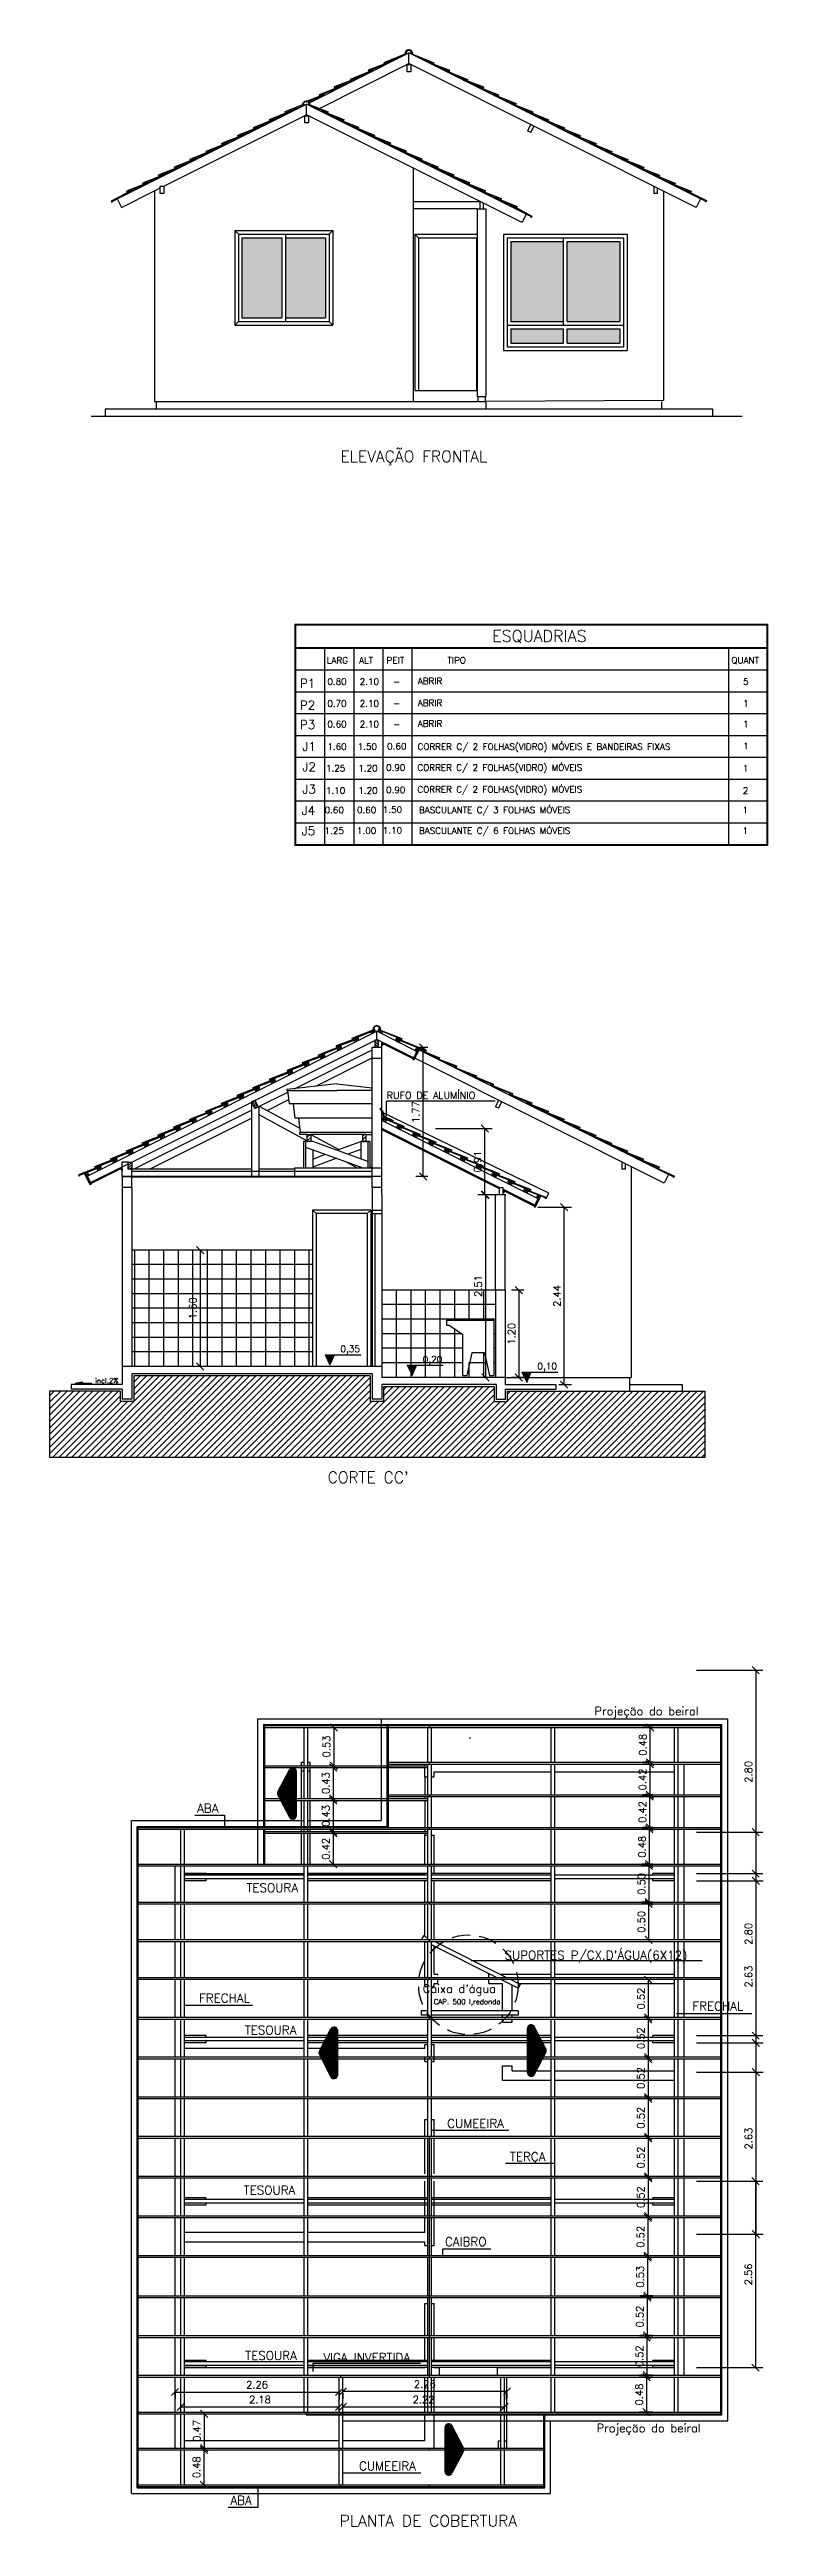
# Model space of a CAD drawing. Extents: x -36 to 60, y 199 to 483.
# Drawn here: x -20.31 to -10.44, y 199.44 to 233.49 of the extents above; entities that cross this region are included whole.
import ezdxf
from ezdxf.enums import TextEntityAlignment as Align

# ---------------------------------------------------------------- set-up
doc = ezdxf.new("R2010")
doc.units = 0
doc.header["$LTSCALE"] = 20
doc.linetypes.add('DASHED2', pattern=[0.375, 0.25, -0.125])
doc.layers.get('0').update_dxf_attribs({"linetype": 'CONTINUOUS'})
doc.layers.get('DEFPOINTS').update_dxf_attribs({"linetype": 'CONTINUOUS'})
for name, color, linetype in [('AZULEJO', 30, 'CONTINUOUS'), ('CONCRETO', 5, 'CONTINUOUS'), ('CORTETERRA', 244, 'CONTINUOUS'), ('COTAS', 30, 'CONTINUOUS'), ('EQUIPAMENTOS', 244, 'CONTINUOUS'), ('JANELA', 5, 'CONTINUOUS'), ('MADEIRAME', 244, 'CONTINUOUS'), ('PAREDE', 7, 'CONTINUOUS'), ('PAREDECORTE', 3, 'CONTINUOUS'), ('PISO', 244, 'CONTINUOUS'), ('PORTA', 1, 'CONTINUOUS'), ('TELHA', 3, 'CONTINUOUS'), ('TELHADO', 20, 'CONTINUOUS'), ('TEXTO', 1, 'CONTINUOUS'), ('VISTAL', 30, 'CONTINUOUS'), ('VISTAP', 244, 'CONTINUOUS')]:
    doc.layers.add(name, color=color, linetype=linetype)
doc.styles.add('ROMANC', font='romanc')
doc.dimstyles.get("Standard").update_dxf_attribs({"dimscale": 0, "dimtxt": 0.1, "dimasz": 0.05, "dimexe": 0.1, "dimexo": 0.062, "dimgap": 0.05, "dimtad": 1, "dimtoh": 1, "dimzin": 0, "dimtxsty": 'ROMANC', "dimblk1": 'DOT', "dimblk2": 'DOT', "dimsah": 1, "dimcen": 0.09, "dimclrd": 202, "dimclre": 202, "dimclrt": 244, "dimazin": 3, "dimtfac": 1, "dimtofl": 0, "dimtmove": 0, "dimatfit": 3, "dimtolj": 1, "dimtzin": 0})

msp = doc.modelspace()

# ---------------------------------------------------------------- texts
at = {"layer": 'COTAS', "color": 244, "linetype": 'CONTINUOUS', "style": 'ROMANC'}
msp.add_text('0,10', height=0.09, dxfattribs=at).set_placement((-13.465, 215.376), align=Align.MIDDLE)
at = {"layer": 'TEXTO', "color": 1, "ltscale": 0.3, "style": 'ROMANC'}
for s, height, p in [('ELEVAÇÃO FRONTAL', 0.156, (-16.308, 227.817)), ('LARG', 0.0885, (-16.496, 225.048)), ('ALT', 0.0885, (-16.052, 225.048)), ('PEIT', 0.0885, (-15.674, 225.048)), ('TIPO', 0.0885, (-14.837, 225.048)), ('QUANT', 0.0885, (-10.932, 225.048)), ('P1', 0.12, (-16.866, 224.715)), ('0.80', 0.0885, (-16.488, 224.754)), ('2.10', 0.0885, (-16.043, 224.754)), ('-', 0.0885, (-15.585, 224.754)), ('ABRIR', 0.0885, (-15.245, 224.762)), ('5', 0.0885, (-10.771, 224.754)), ('P2', 0.12, (-16.866, 224.415)), ('0.70', 0.0885, (-16.488, 224.454)), ('2.10', 0.0885, (-16.043, 224.454)), ('-', 0.0885, (-15.585, 224.454)), ('ABRIR', 0.0885, (-15.245, 224.462)), ('1', 0.0885, (-10.771, 224.454)), ('P3', 0.12, (-16.866, 224.147)), ('0.60', 0.0885, (-16.488, 224.169)), ('2.10', 0.0885, (-16.043, 224.169)), ('-', 0.0885, (-15.585, 224.169)), ('ABRIR', 0.0885, (-15.245, 224.178)), ('1', 0.0885, (-10.771, 224.169)), ('J1', 0.12, (-16.831, 223.847)), ('J2', 0.12, (-16.831, 223.568)), ('1.60', 0.0885, (-16.488, 223.861)), ('1.50', 0.0885, (-16.071, 223.861)), ('0.60', 0.0885, (-15.666, 223.866)), ('CORRER C/ 2 FOLHAS(VIDRO) MÓVEIS', 0.08847, (-15.25, 223.573)), ('CORRER C/ 2 FOLHAS(VIDRO) MÓVEIS E BANDEIRAS FIXAS', 0.08847, (-15.248, 223.86)), ('1', 0.0885, (-10.771, 223.868)), ('J3', 0.12, (-16.831, 223.26)), ('1.25', 0.0885, (-16.507, 223.564)), ('1.10', 0.0885, (-16.507, 223.257)), ('1.20', 0.0885, (-16.062, 223.564)), ('1.20', 0.0885, (-16.062, 223.257)), ('0.90', 0.0885, (-15.681, 223.573)), ('0.90', 0.0885, (-15.681, 223.266)), ('CORRER C/ 2 FOLHAS(VIDRO) MÓVEIS', 0.08847, (-15.25, 223.273)), ('2', 0.0885, (-10.775, 223.257)), ('1', 0.0885, (-10.775, 223.564)), ('J4', 0.12, (-16.84, 222.967)), ('0.60', 0.0885, (-16.526, 222.99)), ('0.60', 0.0885, (-16.081, 222.99)), ('1.50', 0.0885, (-15.726, 222.994)), ('BASCULANTE C/ 3 FOLHAS MÓVEIS', 0.08847, (-15.229, 222.99)), ('1', 0.0885, (-10.779, 222.99)), ('J5', 0.12, (-16.84, 222.688)), ('1.25', 0.0885, (-16.526, 222.705)), ('1.00', 0.0885, (-16.081, 222.705)), ('1.10', 0.0885, (-15.726, 222.71)), ('BASCULANTE C/ 6 FOLHAS MÓVEIS', 0.08847, (-15.229, 222.705)), ('1', 0.0885, (-10.779, 222.705)), ("CORTE CC'", 0.156, (-16.484, 213.784)), ('Projeção do beiral', 0.11434, (-12.814, 210.592)), ('Projeção do beiral', 0.11434, (-12.785, 200.737)), ('PLANTA DE COBERTURA', 0.156, (-16.319, 199.442))]:
    msp.add_text(s, height=height, dxfattribs=at).set_placement(p)
msp.add_text('ESQUADRIAS', height=0.16, dxfattribs=at).set_placement((-12.924, 225.346), align=Align.RIGHT)
at = {"layer": 'TEXTO', "color": 244, "linetype": 'CONTINUOUS', "style": 'ROMANC'}
msp.add_text('RUFO DE ALUMÍNIO', height=0.096, dxfattribs=at).set_placement((-15.672, 219.063))
for s, height, p in [('0,35', 0.09, (-16.174, 215.615)), ('0,20', 0.09, (-15.041, 215.47)), ('incl.2%', 0.07, (-19.52, 215.192)), ('CAP. 500 l,redonda', 0.07, (-14.566, 206.644))]:
    msp.add_text(s, height=height, dxfattribs=at).set_placement(p, align=Align.MIDDLE)
at = {"layer": 'TEXTO', "linetype": 'CONTINUOUS', "style": 'ROMANC'}
for s, p in [('ABA', (-18.133, 209.314)), ('TESOURA', (-17.246, 208.221)), ("SUPORTES P/CX.D'ÁGUA(6X12)", (-12.795, 207.294)), ('FRECHAL', (-17.903, 206.705)), ('FRECHAL', (-11.118, 206.595)), ('TESOURA', (-17.269, 206.265)), ('CUMEEIRA', (-14.45, 204.981)), ('TERÇA', (-13.734, 204.508)), ('TESOURA', (-17.284, 204.064)), ('CAIBRO', (-14.585, 203.357)), ('TESOURA', (-17.263, 201.791)), ('VIGA INVERTIDA', (-15.947, 201.764)), ('CUMEEIRA', (-15.661, 200.273)), ('ABA', (-17.675, 199.801))]:
    msp.add_text(s, height=0.12, dxfattribs=at).set_placement(p, align=Align.MIDDLE)
at = {"layer": 'TEXTO', "color": 244, "ltscale": 0.3, "style": 'ROMANC'}
msp.add_text("Caixa d'água", height=0.11434, dxfattribs=at).set_placement((-15.175, 206.775))

# ---------------------------------------------------------------- blocks, each defined once
blk = doc.blocks.new('*X10')
at = {"color": 0, "linetype": 'DASHED2'}
for p, q in [((144.794, 79.14), (144.798, 79.143)), ((144.808, 79.118), (144.833, 79.143)), ((144.844, 79.118), (144.844, 79.119))]:
    blk.add_line(p, q, dxfattribs=at)
blk = doc.blocks.new('*X13')
at = {"color": 0, "linetype": 'DASHED2'}
for p, q in [((142.805, 77.539), (142.814, 77.548)), ((142.805, 77.504), (142.83, 77.529))]:
    blk.add_line(p, q, dxfattribs=at)
blk = doc.blocks.new('*X12')
at = {"color": 0, "linetype": 'DASHED2'}
for p, q in [((142.787, 77.521), (142.802, 77.536)), ((142.787, 77.486), (142.802, 77.501)), ((142.787, 77.451), (142.802, 77.466)), ((142.787, 77.415), (142.802, 77.43)), ((142.787, 77.38), (142.802, 77.395))]:
    blk.add_line(p, q, dxfattribs=at)
blk = doc.blocks.new('*X9')
at = {"color": 0, "linetype": 'DASHED2'}
for p, q in [((147.052, 79.135), (147.08, 79.162)), ((147.052, 79.099), (147.102, 79.149)), ((147.052, 79.064), (147.102, 79.114)), ((147.086, 79.062), (147.102, 79.079))]:
    blk.add_line(p, q, dxfattribs=at)
blk = doc.blocks.new('*X11')
at = {"color": 0, "linetype": 'DASHED2'}
for p, q in [((146.435, 78.977), (146.474, 79.016)), ((146.435, 79.013), (146.439, 79.016)), ((146.435, 78.942), (146.485, 78.992)), ((146.445, 78.916), (146.485, 78.957)), ((146.48, 78.916), (146.485, 78.921))]:
    blk.add_line(p, q, dxfattribs=at)
blk = doc.blocks.new('*X6')
at = {"color": 0, "linetype": 'DASHED2'}
for p, q in [((144.157, 77.689), (144.207, 77.739)), ((144.157, 77.725), (144.172, 77.739)), ((144.157, 77.654), (144.207, 77.704)), ((144.178, 77.639), (144.207, 77.668))]:
    blk.add_line(p, q, dxfattribs=at)
blk = doc.blocks.new('*X25')
at = {"color": 0, "linetype": 'CONTINUOUS'}
for p, q in [((-9.392, 241.613), (-9.354, 241.651)), ((-9.392, 241.56), (-9.342, 241.61)), ((-9.348, 241.551), (-9.342, 241.557)), ((-8.633, 241.63), (-8.612, 241.651)), ((-8.633, 241.577), (-8.583, 241.627)), ((-8.606, 241.551), (-8.583, 241.574))]:
    blk.add_line(p, q, dxfattribs=at)
blk = doc.blocks.new('*X23')
at = {"color": 0}
for p, q in [((191.835, 96.809), (191.837, 96.811)), ((191.835, 96.81), (191.836, 96.811)), ((191.836, 96.806), (191.841, 96.811)), ((191.836, 96.808), (191.839, 96.811)), ((191.837, 96.804), (191.845, 96.811)), ((191.837, 96.805), (191.843, 96.811)), ((191.838, 96.803), (191.846, 96.811)), ((191.839, 96.8), (191.85, 96.811)), ((191.839, 96.802), (191.848, 96.811)), ((191.84, 96.798), (191.853, 96.811)), ((191.84, 96.799), (191.852, 96.811)), ((191.841, 96.796), (191.857, 96.811)), ((191.841, 96.797), (191.855, 96.811)), ((191.842, 96.794), (191.859, 96.811)), ((191.843, 96.792), (191.862, 96.811)), ((191.843, 96.793), (191.86, 96.811)), ((191.844, 96.79), (191.866, 96.811)), ((191.844, 96.791), (191.864, 96.811)), ((191.845, 96.787), (191.869, 96.811)), ((191.845, 96.788), (191.868, 96.811)), ((191.846, 96.785), (191.873, 96.811)), ((191.846, 96.786), (191.871, 96.811)), ((191.847, 96.784), (191.875, 96.811)), ((191.848, 96.781), (191.878, 96.811)), ((191.848, 96.782), (191.876, 96.811)), ((191.849, 96.779), (191.882, 96.811)), ((191.849, 96.78), (191.88, 96.811)), ((191.85, 96.776), (191.885, 96.811)), ((191.85, 96.778), (191.883, 96.811)), ((191.851, 96.775), (191.887, 96.811)), ((191.852, 96.773), (191.891, 96.811)), ((191.852, 96.774), (191.889, 96.811)), ((191.853, 96.77), (191.894, 96.811)), ((191.853, 96.772), (191.892, 96.811)), ((191.854, 96.768), (191.898, 96.811)), ((191.854, 96.769), (191.896, 96.811)), ((191.855, 96.767), (191.897, 96.809)), ((191.856, 96.766), (191.896, 96.806)), ((191.856, 96.764), (191.894, 96.802)), ((191.857, 96.763), (191.893, 96.799)), ((191.857, 96.762), (191.891, 96.796)), ((191.858, 96.761), (191.89, 96.793)), ((191.858, 96.76), (191.888, 96.79)), ((191.859, 96.758), (191.887, 96.786)), ((191.86, 96.757), (191.885, 96.783)), ((191.86, 96.756), (191.884, 96.78)), ((191.861, 96.755), (191.882, 96.777)), ((191.861, 96.754), (191.881, 96.773)), ((191.862, 96.752), (191.879, 96.77)), ((191.862, 96.751), (191.878, 96.767)), ((191.863, 96.75), (191.876, 96.764)), ((191.863, 96.749), (191.875, 96.76)), ((191.864, 96.748), (191.874, 96.757)), ((191.865, 96.746), (191.872, 96.754)), ((191.865, 96.745), (191.871, 96.751)), ((191.866, 96.744), (191.869, 96.747)), ((191.866, 96.743), (191.868, 96.744))]:
    blk.add_line(p, q, dxfattribs=at)
blk = doc.blocks.new('_OBLIQUE')
at = {"color": 0, "linetype": 'BYBLOCK'}
blk.add_line((-0.5, -0.5), (0.5, 0.5), dxfattribs=at)
blk = doc.blocks.new('*D26')
at = {"color": 30, "linetype": 'BYBLOCK'}
for p, q in [((-18.041, 216.986), (-18.338, 216.986)), ((-18.238, 216.986), (-18.238, 215.386)), ((-18.041, 215.386), (-18.338, 215.386))]:
    blk.add_line(p, q, dxfattribs=at)
at = {"layer": 'DEFPOINTS', "color": 0, "linetype": 'BYBLOCK'}
for p in [(-17.141, 216.986), (-18.238, 215.386), (-17.141, 215.386)]:
    blk.add_point(p, dxfattribs=at)
at = {"color": 30, "linetype": 'BYBLOCK', "xscale": 0.1, "yscale": 0.1, "zscale": 0.1}
for p, rotation in [((-18.238, 216.986), 90), ((-18.238, 215.386), 270)]:
    blk.add_blockref('_OBLIQUE', p, dxfattribs=dict(at, rotation=rotation))
at = {"color": 244, "linetype": 'BYBLOCK', "insert": (-18.338, 216.186), "char_height": 0.1, "attachment_point": 5, "rotation": 90, "style": 'ROMANC'}
blk.add_mtext('\\A1;1.60', dxfattribs=at)
blk = doc.blocks.new('*D28')
at = {"color": 30, "linetype": 'BYBLOCK'}
for p, q in [((-15.106, 219.769), (-15.271, 219.769)), ((-15.171, 217.996), (-15.171, 219.769)), ((-15.106, 217.996), (-15.271, 217.996))]:
    blk.add_line(p, q, dxfattribs=at)
at = {"layer": 'DEFPOINTS', "color": 0, "linetype": 'BYBLOCK'}
for p in [(-15.171, 219.769), (-14.206, 219.769), (-14.206, 217.996)]:
    blk.add_point(p, dxfattribs=at)
at = {"color": 30, "linetype": 'BYBLOCK', "xscale": 0.1, "yscale": 0.1, "zscale": 0.1}
for p, rotation in [((-15.171, 219.769), 90), ((-15.171, 217.996), 270)]:
    blk.add_blockref('_OBLIQUE', p, dxfattribs=dict(at, rotation=rotation))
at = {"color": 244, "linetype": 'BYBLOCK', "insert": (-15.271, 218.882), "char_height": 0.1, "attachment_point": 5, "rotation": 90, "style": 'ROMANC'}
blk.add_mtext('\\A1;1.77', dxfattribs=at)
blk = doc.blocks.new('*X29')
at = {"color": 0, "linetype": 'CONTINUOUS'}
for p, q in [((44.737, 241.555), (44.738, 241.556)), ((44.738, 241.554), (44.742, 241.558)), ((44.739, 241.553), (44.746, 241.56)), ((44.739, 241.552), (44.747, 241.559)), ((44.74, 241.551), (44.747, 241.558)), ((44.741, 241.55), (44.748, 241.557)), ((44.741, 241.549), (44.749, 241.556)), ((44.742, 241.547), (44.749, 241.555)), ((44.743, 241.546), (44.75, 241.554)), ((44.743, 241.545), (44.751, 241.553)), ((44.744, 241.544), (44.751, 241.551)), ((44.745, 241.543), (44.752, 241.55)), ((44.745, 241.542), (44.753, 241.549)), ((44.746, 241.541), (44.753, 241.548)), ((44.747, 241.54), (44.754, 241.547)), ((44.747, 241.539), (44.755, 241.546)), ((44.748, 241.537), (44.755, 241.545)), ((44.749, 241.536), (44.756, 241.544)), ((44.749, 241.535), (44.757, 241.543)), ((44.75, 241.534), (44.757, 241.541)), ((44.751, 241.533), (44.758, 241.54)), ((44.751, 241.532), (44.758, 241.539)), ((44.752, 241.531), (44.759, 241.538)), ((44.753, 241.53), (44.76, 241.537)), ((44.753, 241.529), (44.76, 241.536)), ((44.754, 241.528), (44.761, 241.535)), ((44.755, 241.526), (44.762, 241.534)), ((44.755, 241.525), (44.762, 241.533)), ((44.756, 241.524), (44.763, 241.532)), ((44.757, 241.523), (44.764, 241.53)), ((44.757, 241.522), (44.764, 241.529)), ((44.758, 241.521), (44.765, 241.528)), ((44.758, 241.52), (44.766, 241.527)), ((44.759, 241.518), (44.766, 241.526)), ((44.759, 241.517), (44.767, 241.525)), ((44.76, 241.516), (44.768, 241.524)), ((44.76, 241.514), (44.768, 241.522)), ((44.76, 241.513), (44.768, 241.521)), ((44.761, 241.512), (44.769, 241.52)), ((44.761, 241.51), (44.769, 241.518)), ((44.762, 241.509), (44.77, 241.517)), ((44.762, 241.508), (44.77, 241.516)), ((44.763, 241.506), (44.771, 241.514)), ((44.763, 241.505), (44.771, 241.513)), ((44.764, 241.504), (44.771, 241.512)), ((44.764, 241.502), (44.772, 241.51)), ((44.764, 241.501), (44.772, 241.509)), ((44.765, 241.5), (44.773, 241.508)), ((44.765, 241.498), (44.773, 241.506)), ((44.766, 241.497), (44.774, 241.505)), ((44.766, 241.496), (44.774, 241.504)), ((44.767, 241.494), (44.775, 241.502)), ((44.767, 241.493), (44.775, 241.501)), ((44.767, 241.492), (44.775, 241.5)), ((44.768, 241.49), (44.776, 241.498)), ((44.768, 241.489), (44.776, 241.497)), ((44.769, 241.488), (44.777, 241.496)), ((44.769, 241.486), (44.777, 241.494)), ((44.77, 241.485), (44.778, 241.493)), ((44.77, 241.484), (44.778, 241.492)), ((44.77, 241.482), (44.778, 241.49)), ((44.771, 241.481), (44.779, 241.489)), ((44.771, 241.48), (44.779, 241.488)), ((44.772, 241.478), (44.78, 241.486)), ((44.772, 241.477), (44.78, 241.485)), ((44.773, 241.476), (44.781, 241.484)), ((44.773, 241.474), (44.781, 241.482)), ((44.774, 241.473), (44.781, 241.481)), ((44.774, 241.472), (44.782, 241.48)), ((44.774, 241.47), (44.782, 241.478)), ((44.775, 241.469), (44.783, 241.477)), ((44.775, 241.468), (44.783, 241.476)), ((44.776, 241.466), (44.784, 241.474)), ((44.776, 241.465), (44.784, 241.473)), ((44.777, 241.464), (44.784, 241.472)), ((44.777, 241.462), (44.785, 241.47)), ((44.777, 241.461), (44.785, 241.469)), ((44.778, 241.46), (44.786, 241.468)), ((44.778, 241.458), (44.786, 241.466)), ((44.779, 241.457), (44.787, 241.465)), ((44.779, 241.456), (44.787, 241.464)), ((44.78, 241.454), (44.788, 241.462)), ((44.78, 241.453), (44.788, 241.461)), ((44.78, 241.452), (44.788, 241.46)), ((44.781, 241.45), (44.789, 241.458)), ((44.781, 241.449), (44.789, 241.457)), ((44.782, 241.448), (44.79, 241.456)), ((44.782, 241.446), (44.79, 241.454)), ((44.783, 241.445), (44.791, 241.453)), ((44.783, 241.444), (44.791, 241.452)), ((44.783, 241.442), (44.791, 241.45)), ((44.784, 241.441), (44.792, 241.449)), ((44.786, 241.441), (44.793, 241.448)), ((44.787, 241.44), (44.794, 241.448)), ((44.788, 241.44), (44.795, 241.447)), ((44.789, 241.439), (44.797, 241.446)), ((44.79, 241.438), (44.798, 241.446)), ((44.791, 241.438), (44.799, 241.445)), ((44.793, 241.437), (44.8, 241.445)), ((44.794, 241.437), (44.801, 241.444)), ((44.795, 241.436), (44.802, 241.444)), ((44.796, 241.435), (44.804, 241.443)), ((44.797, 241.435), (44.805, 241.442)), ((44.799, 241.434), (44.806, 241.442)), ((44.8, 241.434), (44.807, 241.441)), ((44.801, 241.433), (44.808, 241.441)), ((44.802, 241.433), (44.81, 241.44)), ((44.803, 241.432), (44.811, 241.439)), ((44.804, 241.431), (44.812, 241.439)), ((44.806, 241.431), (44.813, 241.438)), ((44.807, 241.43), (44.814, 241.438)), ((44.808, 241.43), (44.815, 241.437)), ((44.809, 241.429), (44.817, 241.436)), ((44.81, 241.428), (44.818, 241.436)), ((44.812, 241.428), (44.819, 241.435)), ((44.813, 241.427), (44.82, 241.435)), ((44.814, 241.427), (44.821, 241.434)), ((44.815, 241.426), (44.823, 241.434)), ((44.816, 241.426), (44.824, 241.433)), ((44.817, 241.425), (44.825, 241.432)), ((44.819, 241.424), (44.826, 241.432)), ((44.82, 241.424), (44.827, 241.431)), ((44.821, 241.423), (44.828, 241.431)), ((44.822, 241.423), (44.83, 241.43)), ((44.823, 241.422), (44.831, 241.429)), ((44.825, 241.421), (44.832, 241.429)), ((44.826, 241.421), (44.833, 241.428)), ((44.827, 241.42), (44.834, 241.428)), ((44.828, 241.42), (44.836, 241.427)), ((44.829, 241.419), (44.837, 241.427)), ((44.83, 241.418), (44.838, 241.426)), ((44.832, 241.418), (44.839, 241.425)), ((44.833, 241.417), (44.84, 241.425)), ((44.834, 241.417), (44.841, 241.424)), ((44.835, 241.416), (44.843, 241.424)), ((44.836, 241.416), (44.844, 241.423)), ((44.838, 241.415), (44.845, 241.422)), ((44.839, 241.414), (44.846, 241.422)), ((44.84, 241.414), (44.847, 241.421)), ((44.841, 241.413), (44.849, 241.421)), ((44.842, 241.413), (44.85, 241.42)), ((44.843, 241.412), (44.851, 241.42)), ((44.845, 241.411), (44.852, 241.419)), ((44.846, 241.411), (44.853, 241.418)), ((44.847, 241.41), (44.854, 241.418)), ((44.848, 241.41), (44.856, 241.417)), ((44.849, 241.409), (44.857, 241.417)), ((44.851, 241.409), (44.858, 241.416)), ((44.852, 241.408), (44.859, 241.415)), ((44.853, 241.407), (44.86, 241.415)), ((44.854, 241.407), (44.862, 241.414)), ((44.855, 241.406), (44.863, 241.414)), ((44.856, 241.406), (44.864, 241.413)), ((44.858, 241.405), (44.865, 241.412)), ((44.859, 241.404), (44.866, 241.412)), ((44.86, 241.404), (44.867, 241.411)), ((44.861, 241.403), (44.869, 241.411)), ((44.862, 241.403), (44.87, 241.41)), ((44.864, 241.402), (44.871, 241.41)), ((44.865, 241.402), (44.872, 241.409)), ((44.866, 241.401), (44.873, 241.408)), ((44.867, 241.4), (44.875, 241.408)), ((44.868, 241.4), (44.876, 241.407)), ((44.869, 241.399), (44.877, 241.407)), ((44.871, 241.399), (44.878, 241.406)), ((44.872, 241.398), (44.879, 241.405)), ((44.873, 241.397), (44.88, 241.405)), ((44.874, 241.397), (44.882, 241.404)), ((44.875, 241.396), (44.883, 241.404)), ((44.877, 241.396), (44.884, 241.403)), ((44.878, 241.395), (44.885, 241.403)), ((44.879, 241.394), (44.886, 241.402)), ((44.88, 241.394), (44.888, 241.401)), ((44.881, 241.393), (44.889, 241.401)), ((44.882, 241.393), (44.89, 241.4)), ((44.884, 241.392), (44.891, 241.4)), ((44.885, 241.392), (44.892, 241.399)), ((44.886, 241.391), (44.893, 241.398)), ((44.887, 241.39), (44.895, 241.398)), ((44.888, 241.39), (44.896, 241.397)), ((44.89, 241.389), (44.897, 241.397)), ((44.891, 241.389), (44.898, 241.396)), ((44.892, 241.388), (44.899, 241.395)), ((44.893, 241.387), (44.901, 241.395)), ((44.894, 241.387), (44.902, 241.394)), ((44.895, 241.386), (44.903, 241.394)), ((44.897, 241.386), (44.904, 241.393)), ((44.898, 241.385), (44.905, 241.393)), ((44.899, 241.385), (44.906, 241.392)), ((44.9, 241.384), (44.908, 241.391)), ((44.901, 241.383), (44.909, 241.391)), ((44.903, 241.383), (44.91, 241.39)), ((44.904, 241.382), (44.911, 241.39)), ((44.905, 241.382), (44.912, 241.389)), ((44.906, 241.381), (44.914, 241.388)), ((44.907, 241.38), (44.913, 241.387)), ((44.908, 241.38), (44.912, 241.383)), ((44.91, 241.379), (44.91, 241.38))]:
    blk.add_line(p, q, dxfattribs=at)
blk = doc.blocks.new('*D73')
at = {"color": 30, "linetype": 'BYBLOCK'}
for p, q in [((-14.033, 217.746), (-14.413, 217.746)), ((-14.313, 217.746), (-14.313, 215.236)), ((-14.033, 215.236), (-14.413, 215.236))]:
    blk.add_line(p, q, dxfattribs=at)
at = {"layer": 'DEFPOINTS', "color": 0, "linetype": 'BYBLOCK'}
for p in [(-13.733, 217.746), (-14.313, 215.236), (-13.733, 215.236)]:
    blk.add_point(p, dxfattribs=at)
at = {"color": 30, "linetype": 'BYBLOCK', "xscale": 0.1, "yscale": 0.1, "zscale": 0.1}
for p, rotation in [((-14.313, 217.746), 90), ((-14.313, 215.236), 270)]:
    blk.add_blockref('_OBLIQUE', p, dxfattribs=dict(at, rotation=rotation))
at = {"color": 244, "linetype": 'BYBLOCK', "insert": (-14.413, 216.491), "char_height": 0.1, "attachment_point": 5, "rotation": 90, "style": 'ROMANC'}
blk.add_mtext('\\A1;2.51', dxfattribs=at)
blk = doc.blocks.new('*D74')
at = {"color": 30, "linetype": 'BYBLOCK'}
for p, q in [((-13.593, 217.574), (-13.13, 217.574)), ((-13.23, 215.136), (-13.23, 217.574)), ((-13.307, 215.136), (-13.13, 215.136))]:
    blk.add_line(p, q, dxfattribs=at)
at = {"layer": 'DEFPOINTS', "color": 0, "linetype": 'BYBLOCK'}
for p in [(-13.893, 217.574), (-13.23, 217.574), (-13.607, 215.136)]:
    blk.add_point(p, dxfattribs=at)
at = {"color": 30, "linetype": 'BYBLOCK', "xscale": 0.1, "yscale": 0.1, "zscale": 0.1}
for p, rotation in [((-13.23, 217.574), 90), ((-13.23, 215.136), 270)]:
    blk.add_blockref('_OBLIQUE', p, dxfattribs=dict(at, rotation=rotation))
at = {"color": 244, "linetype": 'BYBLOCK', "insert": (-13.33, 216.355), "char_height": 0.1, "attachment_point": 5, "rotation": 90, "style": 'ROMANC'}
blk.add_mtext('\\A1;2.44', dxfattribs=at)
blk = doc.blocks.new('*D75')
at = {"color": 30, "linetype": 'BYBLOCK'}
for p, q in [((-13.787, 216.436), (-13.955, 216.436)), ((-13.855, 216.436), (-13.855, 215.236)), ((-13.787, 215.236), (-13.955, 215.236))]:
    blk.add_line(p, q, dxfattribs=at)
at = {"layer": 'DEFPOINTS', "color": 0, "linetype": 'BYBLOCK'}
for p in [(-13.487, 216.436), (-13.855, 215.236), (-13.487, 215.236)]:
    blk.add_point(p, dxfattribs=at)
at = {"color": 30, "linetype": 'BYBLOCK', "xscale": 0.1, "yscale": 0.1, "zscale": 0.1}
for p, rotation in [((-13.855, 216.436), 90), ((-13.855, 215.236), 270)]:
    blk.add_blockref('_OBLIQUE', p, dxfattribs=dict(at, rotation=rotation))
at = {"color": 244, "linetype": 'BYBLOCK', "insert": (-13.955, 215.836), "char_height": 0.1, "attachment_point": 5, "rotation": 90, "style": 'ROMANC'}
blk.add_mtext('\\A1;1.20', dxfattribs=at)
blk = doc.blocks.new('*D76')
at = {"color": 30, "linetype": 'BYBLOCK'}
for p, q in [((-14.999, 218.655), (-14.221, 218.655)), ((-14.321, 217.746), (-14.321, 218.655)), ((-14.033, 217.746), (-14.421, 217.746))]:
    blk.add_line(p, q, dxfattribs=at)
at = {"layer": 'DEFPOINTS', "color": 0, "linetype": 'BYBLOCK'}
for p in [(-15.299, 218.655), (-14.321, 218.655), (-13.733, 217.746)]:
    blk.add_point(p, dxfattribs=at)
at = {"color": 30, "linetype": 'BYBLOCK', "xscale": 0.1, "yscale": 0.1, "zscale": 0.1}
for p, rotation in [((-14.321, 218.655), 90), ((-14.321, 217.746), 270)]:
    blk.add_blockref('_OBLIQUE', p, dxfattribs=dict(at, rotation=rotation))
at = {"color": 244, "linetype": 'BYBLOCK', "insert": (-14.421, 218.201), "char_height": 0.1, "attachment_point": 5, "rotation": 90, "style": 'ROMANC'}
blk.add_mtext('\\A1;0.91', dxfattribs=at)
blk = doc.blocks.new('*X8')
at = {"color": 0}
for p, q in [((196.643, 127.877), (196.697, 127.931)), ((196.643, 127.859), (196.711, 127.927)), ((196.643, 127.842), (196.723, 127.921)), ((196.643, 127.824), (196.732, 127.913)), ((196.643, 127.806), (196.739, 127.902)), ((196.643, 127.789), (196.745, 127.89)), ((196.643, 127.771), (196.751, 127.878)), ((196.643, 127.753), (196.757, 127.867)), ((196.643, 127.736), (196.763, 127.855)), ((196.643, 127.718), (196.769, 127.844)), ((196.643, 127.7), (196.775, 127.832)), ((196.643, 127.683), (196.781, 127.82)), ((196.643, 127.665), (196.787, 127.809)), ((196.643, 127.647), (196.793, 127.797)), ((196.643, 127.63), (196.799, 127.785)), ((196.643, 127.612), (196.805, 127.774)), ((196.643, 127.594), (196.811, 127.762)), ((196.643, 127.576), (196.817, 127.75)), ((196.643, 127.559), (196.823, 127.739)), ((196.643, 127.541), (196.829, 127.727)), ((196.643, 127.523), (196.835, 127.716)), ((196.643, 127.506), (196.841, 127.704)), ((196.643, 127.488), (196.847, 127.692)), ((196.646, 127.897), (196.677, 127.928)), ((196.648, 127.475), (196.853, 127.681)), ((196.665, 127.475), (196.859, 127.669)), ((196.643, 127.453), (196.665, 127.475)), ((196.643, 127.47), (196.648, 127.475)), ((196.643, 127.435), (196.658, 127.45)), ((196.643, 127.417), (196.676, 127.45)), ((196.643, 127.4), (196.693, 127.45)), ((196.643, 127.382), (196.711, 127.45)), ((196.643, 127.364), (196.729, 127.45)), ((196.643, 127.347), (196.746, 127.45)), ((196.643, 127.329), (196.764, 127.45)), ((196.643, 127.311), (196.782, 127.45)), ((196.643, 127.294), (196.799, 127.45)), ((196.643, 127.276), (196.817, 127.45)), ((196.645, 127.26), (196.835, 127.45)), ((196.65, 127.247), (196.83, 127.428)), ((196.657, 127.237), (196.811, 127.391)), ((196.658, 127.45), (196.683, 127.475)), ((196.667, 127.229), (196.792, 127.354)), ((196.676, 127.45), (196.701, 127.475)), ((196.683, 127.475), (196.865, 127.657)), ((196.693, 127.45), (196.718, 127.475)), ((196.701, 127.475), (196.872, 127.646)), ((196.711, 127.45), (196.736, 127.475)), ((196.718, 127.475), (196.878, 127.634)), ((196.729, 127.45), (196.754, 127.475)), ((196.736, 127.475), (196.884, 127.622)), ((196.746, 127.45), (196.771, 127.475)), ((196.754, 127.475), (196.89, 127.611)), ((196.764, 127.45), (196.789, 127.475)), ((196.771, 127.475), (196.896, 127.599)), ((196.782, 127.45), (196.807, 127.475)), ((196.789, 127.475), (196.9, 127.586)), ((196.799, 127.45), (196.824, 127.475)), ((196.807, 127.475), (196.901, 127.569)), ((196.817, 127.45), (196.842, 127.475)), ((196.824, 127.475), (196.888, 127.538)), ((196.835, 127.45), (196.849, 127.465)), ((196.842, 127.475), (196.869, 127.501)), ((196.679, 127.224), (196.773, 127.318)), ((196.695, 127.222), (196.754, 127.281)), ((196.722, 127.231), (196.734, 127.243))]:
    blk.add_line(p, q, dxfattribs=at)
blk = doc.blocks.new('*X7')
at = {"color": 0}
for p, q in [((192.307, 127.572), (192.565, 127.829)), ((192.309, 127.591), (192.565, 127.847)), ((192.311, 127.557), (192.565, 127.812)), ((192.317, 127.546), (192.565, 127.794)), ((192.323, 127.534), (192.565, 127.776)), ((192.327, 127.627), (192.565, 127.865)), ((192.329, 127.522), (192.565, 127.759)), ((192.335, 127.511), (192.565, 127.741)), ((192.341, 127.499), (192.565, 127.723)), ((192.346, 127.663), (192.565, 127.883)), ((192.347, 127.488), (192.565, 127.706)), ((192.353, 127.476), (192.565, 127.688)), ((192.365, 127.7), (192.562, 127.897)), ((192.37, 127.475), (192.565, 127.67)), ((192.384, 127.737), (192.556, 127.909)), ((192.403, 127.774), (192.548, 127.919)), ((192.422, 127.81), (192.538, 127.926)), ((192.441, 127.847), (192.524, 127.93)), ((192.46, 127.884), (192.507, 127.93)), ((192.359, 127.464), (192.37, 127.475)), ((192.365, 127.453), (192.387, 127.475)), ((192.371, 127.441), (192.38, 127.45)), ((192.377, 127.429), (192.398, 127.45)), ((192.38, 127.45), (192.405, 127.475)), ((192.383, 127.418), (192.415, 127.45)), ((192.387, 127.475), (192.565, 127.653)), ((192.389, 127.406), (192.433, 127.45)), ((192.395, 127.394), (192.451, 127.45)), ((192.398, 127.45), (192.423, 127.475)), ((192.401, 127.383), (192.468, 127.45)), ((192.405, 127.475), (192.565, 127.635)), ((192.407, 127.371), (192.486, 127.45)), ((192.413, 127.36), (192.504, 127.45)), ((192.415, 127.45), (192.44, 127.475)), ((192.419, 127.348), (192.521, 127.45)), ((192.423, 127.475), (192.565, 127.617)), ((192.425, 127.336), (192.539, 127.45)), ((192.431, 127.325), (192.557, 127.45)), ((192.433, 127.45), (192.458, 127.475)), ((192.438, 127.313), (192.565, 127.441)), ((192.44, 127.475), (192.565, 127.6)), ((192.444, 127.301), (192.565, 127.423)), ((192.45, 127.29), (192.565, 127.405)), ((192.451, 127.45), (192.476, 127.475)), ((192.456, 127.278), (192.565, 127.388)), ((192.458, 127.475), (192.565, 127.582)), ((192.462, 127.266), (192.565, 127.37)), ((192.468, 127.45), (192.493, 127.475)), ((192.468, 127.255), (192.565, 127.352)), ((192.474, 127.243), (192.565, 127.335)), ((192.476, 127.475), (192.565, 127.564)), ((192.486, 127.45), (192.511, 127.475)), ((192.493, 127.475), (192.565, 127.547)), ((192.504, 127.45), (192.529, 127.475)), ((192.511, 127.475), (192.565, 127.529)), ((192.521, 127.45), (192.546, 127.475)), ((192.529, 127.475), (192.565, 127.511)), ((192.539, 127.45), (192.564, 127.475)), ((192.546, 127.475), (192.565, 127.494)), ((192.557, 127.45), (192.565, 127.458)), ((192.564, 127.475), (192.565, 127.476)), ((192.482, 127.234), (192.565, 127.317)), ((192.493, 127.227), (192.565, 127.299)), ((192.506, 127.223), (192.565, 127.281)), ((192.524, 127.223), (192.564, 127.263))]:
    blk.add_line(p, q, dxfattribs=at)
blk = doc.blocks.new('*D83')
at = {"color": 30, "linetype": 'BYBLOCK'}
for p, q in [((-11.413, 209.815), (-10.498, 209.815)), ((-10.598, 209.815), (-10.598, 207.018)), ((-11.413, 207.018), (-10.498, 207.018))]:
    blk.add_line(p, q, dxfattribs=at)
at = {"layer": 'DEFPOINTS', "color": 0, "linetype": 'BYBLOCK'}
for p in [(-11.713, 209.815), (-11.713, 207.018), (-10.598, 207.018)]:
    blk.add_point(p, dxfattribs=at)
at = {"color": 30, "linetype": 'BYBLOCK', "xscale": 0.1, "yscale": 0.1, "zscale": 0.1}
for p, rotation in [((-10.598, 209.815), 90), ((-10.598, 207.018), 270)]:
    blk.add_blockref('_OBLIQUE', p, dxfattribs=dict(at, rotation=rotation))
at = {"color": 244, "linetype": 'BYBLOCK', "insert": (-10.698, 208.417), "char_height": 0.1, "attachment_point": 5, "rotation": 90, "style": 'ROMANC'}
blk.add_mtext('\\A1;2.80', dxfattribs=at)
blk = doc.blocks.new('*D84')
at = {"color": 30, "linetype": 'BYBLOCK'}
for p, q in [((-11.413, 206.918), (-10.496, 206.918)), ((-10.596, 206.918), (-10.596, 204.289)), ((-11.413, 204.289), (-10.496, 204.289))]:
    blk.add_line(p, q, dxfattribs=at)
at = {"layer": 'DEFPOINTS', "color": 0, "linetype": 'BYBLOCK'}
for p in [(-11.713, 206.918), (-11.713, 204.289), (-10.596, 204.289)]:
    blk.add_point(p, dxfattribs=at)
at = {"color": 30, "linetype": 'BYBLOCK', "xscale": 0.1, "yscale": 0.1, "zscale": 0.1}
for p, rotation in [((-10.596, 206.918), 90), ((-10.596, 204.289), 270)]:
    blk.add_blockref('_OBLIQUE', p, dxfattribs=dict(at, rotation=rotation))
at = {"color": 244, "linetype": 'BYBLOCK', "insert": (-10.696, 205.603), "char_height": 0.1, "attachment_point": 5, "rotation": 90, "style": 'ROMANC'}
blk.add_mtext('\\A1;2.63', dxfattribs=at)
blk = doc.blocks.new('*D85')
at = {"color": 30, "linetype": 'BYBLOCK'}
for p, q in [((-11.413, 204.189), (-10.499, 204.189)), ((-10.599, 204.189), (-10.599, 201.625)), ((-11.413, 201.625), (-10.499, 201.625))]:
    blk.add_line(p, q, dxfattribs=at)
at = {"layer": 'DEFPOINTS', "color": 0, "linetype": 'BYBLOCK'}
for p in [(-11.713, 204.189), (-11.713, 201.625), (-10.599, 201.625)]:
    blk.add_point(p, dxfattribs=at)
at = {"color": 30, "linetype": 'BYBLOCK', "xscale": 0.1, "yscale": 0.1, "zscale": 0.1}
for p, rotation in [((-10.599, 204.189), 90), ((-10.599, 201.625), 270)]:
    blk.add_blockref('_OBLIQUE', p, dxfattribs=dict(at, rotation=rotation))
at = {"color": 244, "linetype": 'BYBLOCK', "insert": (-10.699, 202.907), "char_height": 0.1, "attachment_point": 5, "rotation": 90, "style": 'ROMANC'}
blk.add_mtext('\\A1;2.56', dxfattribs=at)
blk = doc.blocks.new('*D86')
at = {"color": 30, "linetype": 'BYBLOCK'}
for p, q in [((-12.013, 209.92), (-12.153, 209.92)), ((-12.053, 209.92), (-12.053, 209.498)), ((-12.013, 209.498), (-12.153, 209.498))]:
    blk.add_line(p, q, dxfattribs=at)
at = {"layer": 'DEFPOINTS', "color": 0, "linetype": 'BYBLOCK'}
for p in [(-11.713, 209.92), (-12.053, 209.498), (-11.713, 209.498)]:
    blk.add_point(p, dxfattribs=at)
at = {"color": 30, "linetype": 'BYBLOCK', "xscale": 0.1, "yscale": 0.1, "zscale": 0.1}
for p, rotation in [((-12.053, 209.92), 90), ((-12.053, 209.498), 270)]:
    blk.add_blockref('_OBLIQUE', p, dxfattribs=dict(at, rotation=rotation))
at = {"color": 244, "linetype": 'BYBLOCK', "insert": (-12.153, 209.709), "char_height": 0.1, "attachment_point": 5, "rotation": 90, "style": 'ROMANC'}
blk.add_mtext('\\A1;0.42', dxfattribs=at)
blk = doc.blocks.new('*D87')
at = {"color": 30, "linetype": 'BYBLOCK'}
for p, q in [((-12.013, 209.473), (-12.156, 209.473)), ((-12.056, 209.473), (-12.056, 209.05)), ((-12.013, 209.05), (-12.156, 209.05))]:
    blk.add_line(p, q, dxfattribs=at)
at = {"layer": 'DEFPOINTS', "color": 0, "linetype": 'BYBLOCK'}
for p in [(-11.713, 209.473), (-12.056, 209.05), (-11.713, 209.05)]:
    blk.add_point(p, dxfattribs=at)
at = {"color": 30, "linetype": 'BYBLOCK', "xscale": 0.1, "yscale": 0.1, "zscale": 0.1}
for p, rotation in [((-12.056, 209.473), 90), ((-12.056, 209.05), 270)]:
    blk.add_blockref('_OBLIQUE', p, dxfattribs=dict(at, rotation=rotation))
at = {"color": 244, "linetype": 'BYBLOCK', "insert": (-12.156, 209.262), "char_height": 0.1, "attachment_point": 5, "rotation": 90, "style": 'ROMANC'}
blk.add_mtext('\\A1;0.42', dxfattribs=at)
blk = doc.blocks.new('*D88')
at = {"color": 30, "linetype": 'BYBLOCK'}
for p, q in [((-12.013, 209.025), (-12.161, 209.025)), ((-12.061, 209.025), (-12.061, 208.545)), ((-12.013, 208.545), (-12.161, 208.545))]:
    blk.add_line(p, q, dxfattribs=at)
at = {"layer": 'DEFPOINTS', "color": 0, "linetype": 'BYBLOCK'}
for p in [(-11.713, 209.025), (-12.061, 208.545), (-11.713, 208.545)]:
    blk.add_point(p, dxfattribs=at)
at = {"color": 30, "linetype": 'BYBLOCK', "xscale": 0.1, "yscale": 0.1, "zscale": 0.1}
for p, rotation in [((-12.061, 209.025), 90), ((-12.061, 208.545), 270)]:
    blk.add_blockref('_OBLIQUE', p, dxfattribs=dict(at, rotation=rotation))
at = {"color": 244, "linetype": 'BYBLOCK', "insert": (-12.161, 208.785), "char_height": 0.1, "attachment_point": 5, "rotation": 90, "style": 'ROMANC'}
blk.add_mtext('\\A1;0.48', dxfattribs=at)
blk = doc.blocks.new('*D89')
at = {"color": 30, "linetype": 'BYBLOCK'}
for p, q in [((-12.013, 208.52), (-12.169, 208.52)), ((-12.069, 208.52), (-12.069, 208.025)), ((-12.013, 208.025), (-12.169, 208.025))]:
    blk.add_line(p, q, dxfattribs=at)
at = {"layer": 'DEFPOINTS', "color": 0, "linetype": 'BYBLOCK'}
for p in [(-11.713, 208.52), (-12.069, 208.025), (-11.713, 208.025)]:
    blk.add_point(p, dxfattribs=at)
at = {"color": 30, "linetype": 'BYBLOCK', "xscale": 0.1, "yscale": 0.1, "zscale": 0.1}
for p, rotation in [((-12.069, 208.52), 90), ((-12.069, 208.025), 270)]:
    blk.add_blockref('_OBLIQUE', p, dxfattribs=dict(at, rotation=rotation))
at = {"color": 244, "linetype": 'BYBLOCK', "insert": (-12.169, 208.273), "char_height": 0.1, "attachment_point": 5, "rotation": 90, "style": 'ROMANC'}
blk.add_mtext('\\A1;0.50', dxfattribs=at)
blk = doc.blocks.new('*D90')
at = {"color": 30, "linetype": 'BYBLOCK'}
for p, q in [((-12.013, 208), (-12.17, 208)), ((-12.07, 208), (-12.07, 207.504)), ((-12.013, 207.504), (-12.17, 207.504))]:
    blk.add_line(p, q, dxfattribs=at)
at = {"layer": 'DEFPOINTS', "color": 0, "linetype": 'BYBLOCK'}
for p in [(-11.713, 208), (-12.07, 207.504), (-11.713, 207.504)]:
    blk.add_point(p, dxfattribs=at)
at = {"color": 30, "linetype": 'BYBLOCK', "xscale": 0.1, "yscale": 0.1, "zscale": 0.1}
for p, rotation in [((-12.07, 208), 90), ((-12.07, 207.504), 270)]:
    blk.add_blockref('_OBLIQUE', p, dxfattribs=dict(at, rotation=rotation))
at = {"color": 244, "linetype": 'BYBLOCK', "insert": (-12.17, 207.752), "char_height": 0.1, "attachment_point": 5, "rotation": 90, "style": 'ROMANC'}
blk.add_mtext('\\A1;0.50', dxfattribs=at)
blk = doc.blocks.new('*D91')
at = {"color": 30, "linetype": 'BYBLOCK'}
for p, q in [((-12.013, 206.958), (-12.175, 206.958)), ((-12.075, 206.958), (-12.075, 206.437)), ((-12.013, 206.437), (-12.175, 206.437))]:
    blk.add_line(p, q, dxfattribs=at)
at = {"layer": 'DEFPOINTS', "color": 0, "linetype": 'BYBLOCK'}
for p in [(-11.713, 206.958), (-12.075, 206.437), (-11.713, 206.437)]:
    blk.add_point(p, dxfattribs=at)
at = {"color": 30, "linetype": 'BYBLOCK', "xscale": 0.1, "yscale": 0.1, "zscale": 0.1}
for p, rotation in [((-12.075, 206.958), 90), ((-12.075, 206.437), 270)]:
    blk.add_blockref('_OBLIQUE', p, dxfattribs=dict(at, rotation=rotation))
at = {"color": 244, "linetype": 'BYBLOCK', "insert": (-12.175, 206.697), "char_height": 0.1, "attachment_point": 5, "rotation": 90, "style": 'ROMANC'}
blk.add_mtext('\\A1;0.52', dxfattribs=at)
blk = doc.blocks.new('*D92')
at = {"color": 30, "linetype": 'BYBLOCK'}
for p, q in [((-12.013, 206.412), (-12.176, 206.412)), ((-12.076, 206.412), (-12.076, 205.891)), ((-12.013, 205.891), (-12.176, 205.891))]:
    blk.add_line(p, q, dxfattribs=at)
at = {"layer": 'DEFPOINTS', "color": 0, "linetype": 'BYBLOCK'}
for p in [(-11.713, 206.412), (-12.076, 205.891), (-11.713, 205.891)]:
    blk.add_point(p, dxfattribs=at)
at = {"color": 30, "linetype": 'BYBLOCK', "xscale": 0.1, "yscale": 0.1, "zscale": 0.1}
for p, rotation in [((-12.076, 206.412), 90), ((-12.076, 205.891), 270)]:
    blk.add_blockref('_OBLIQUE', p, dxfattribs=dict(at, rotation=rotation))
at = {"color": 244, "linetype": 'BYBLOCK', "insert": (-12.176, 206.152), "char_height": 0.1, "attachment_point": 5, "rotation": 90, "style": 'ROMANC'}
blk.add_mtext('\\A1;0.52', dxfattribs=at)
blk = doc.blocks.new('*D93')
at = {"color": 30, "linetype": 'BYBLOCK'}
for p, q in [((-12.013, 205.866), (-12.177, 205.866)), ((-12.077, 205.866), (-12.077, 205.345)), ((-12.013, 205.345), (-12.177, 205.345))]:
    blk.add_line(p, q, dxfattribs=at)
at = {"layer": 'DEFPOINTS', "color": 0, "linetype": 'BYBLOCK'}
for p in [(-11.713, 205.866), (-12.077, 205.345), (-11.713, 205.345)]:
    blk.add_point(p, dxfattribs=at)
at = {"color": 30, "linetype": 'BYBLOCK', "xscale": 0.1, "yscale": 0.1, "zscale": 0.1}
for p, rotation in [((-12.077, 205.866), 90), ((-12.077, 205.345), 270)]:
    blk.add_blockref('_OBLIQUE', p, dxfattribs=dict(at, rotation=rotation))
at = {"color": 244, "linetype": 'BYBLOCK', "insert": (-12.177, 205.606), "char_height": 0.1, "attachment_point": 5, "rotation": 90, "style": 'ROMANC'}
blk.add_mtext('\\A1;0.52', dxfattribs=at)
blk = doc.blocks.new('*D94')
at = {"color": 30, "linetype": 'BYBLOCK'}
for p, q in [((-12.013, 205.32), (-12.178, 205.32)), ((-12.078, 205.32), (-12.078, 204.8)), ((-12.013, 204.8), (-12.178, 204.8))]:
    blk.add_line(p, q, dxfattribs=at)
at = {"layer": 'DEFPOINTS', "color": 0, "linetype": 'BYBLOCK'}
for p in [(-11.713, 205.32), (-12.078, 204.8), (-11.713, 204.8)]:
    blk.add_point(p, dxfattribs=at)
at = {"color": 30, "linetype": 'BYBLOCK', "xscale": 0.1, "yscale": 0.1, "zscale": 0.1}
for p, rotation in [((-12.078, 205.32), 90), ((-12.078, 204.8), 270)]:
    blk.add_blockref('_OBLIQUE', p, dxfattribs=dict(at, rotation=rotation))
at = {"color": 244, "linetype": 'BYBLOCK', "insert": (-12.178, 205.06), "char_height": 0.1, "attachment_point": 5, "rotation": 90, "style": 'ROMANC'}
blk.add_mtext('\\A1;0.52', dxfattribs=at)
blk = doc.blocks.new('*D95')
at = {"color": 30, "linetype": 'BYBLOCK'}
for p, q in [((-12.013, 204.775), (-12.178, 204.775)), ((-12.078, 204.775), (-12.078, 204.254)), ((-12.013, 204.254), (-12.178, 204.254))]:
    blk.add_line(p, q, dxfattribs=at)
at = {"layer": 'DEFPOINTS', "color": 0, "linetype": 'BYBLOCK'}
for p in [(-11.713, 204.775), (-12.078, 204.254), (-11.713, 204.254)]:
    blk.add_point(p, dxfattribs=at)
at = {"color": 30, "linetype": 'BYBLOCK', "xscale": 0.1, "yscale": 0.1, "zscale": 0.1}
for p, rotation in [((-12.078, 204.775), 90), ((-12.078, 204.254), 270)]:
    blk.add_blockref('_OBLIQUE', p, dxfattribs=dict(at, rotation=rotation))
at = {"color": 244, "linetype": 'BYBLOCK', "insert": (-12.178, 204.514), "char_height": 0.1, "attachment_point": 5, "rotation": 90, "style": 'ROMANC'}
blk.add_mtext('\\A1;0.52', dxfattribs=at)
blk = doc.blocks.new('*D96')
at = {"color": 30, "linetype": 'BYBLOCK'}
for p, q in [((-12.013, 204.229), (-12.178, 204.229)), ((-12.078, 204.229), (-12.078, 203.708)), ((-12.013, 203.708), (-12.178, 203.708))]:
    blk.add_line(p, q, dxfattribs=at)
at = {"layer": 'DEFPOINTS', "color": 0, "linetype": 'BYBLOCK'}
for p in [(-11.713, 204.229), (-12.078, 203.708), (-11.713, 203.708)]:
    blk.add_point(p, dxfattribs=at)
at = {"color": 30, "linetype": 'BYBLOCK', "xscale": 0.1, "yscale": 0.1, "zscale": 0.1}
for p, rotation in [((-12.078, 204.229), 90), ((-12.078, 203.708), 270)]:
    blk.add_blockref('_OBLIQUE', p, dxfattribs=dict(at, rotation=rotation))
at = {"color": 244, "linetype": 'BYBLOCK', "insert": (-12.178, 203.969), "char_height": 0.1, "attachment_point": 5, "rotation": 90, "style": 'ROMANC'}
blk.add_mtext('\\A1;0.52', dxfattribs=at)
blk = doc.blocks.new('*D97')
at = {"color": 30, "linetype": 'BYBLOCK'}
for p, q in [((-12.013, 203.683), (-12.181, 203.683)), ((-12.081, 203.683), (-12.081, 203.163)), ((-12.013, 203.163), (-12.181, 203.163))]:
    blk.add_line(p, q, dxfattribs=at)
at = {"layer": 'DEFPOINTS', "color": 0, "linetype": 'BYBLOCK'}
for p in [(-11.713, 203.683), (-12.081, 203.163), (-11.713, 203.163)]:
    blk.add_point(p, dxfattribs=at)
at = {"color": 30, "linetype": 'BYBLOCK', "xscale": 0.1, "yscale": 0.1, "zscale": 0.1}
for p, rotation in [((-12.081, 203.683), 90), ((-12.081, 203.163), 270)]:
    blk.add_blockref('_OBLIQUE', p, dxfattribs=dict(at, rotation=rotation))
at = {"color": 244, "linetype": 'BYBLOCK', "insert": (-12.181, 203.423), "char_height": 0.1, "attachment_point": 5, "rotation": 90, "style": 'ROMANC'}
blk.add_mtext('\\A1;0.52', dxfattribs=at)
blk = doc.blocks.new('*D98')
at = {"color": 30, "linetype": 'BYBLOCK'}
for p, q in [((-12.013, 203.138), (-12.187, 203.138)), ((-12.087, 203.138), (-12.087, 202.612)), ((-12.013, 202.612), (-12.187, 202.612))]:
    blk.add_line(p, q, dxfattribs=at)
at = {"layer": 'DEFPOINTS', "color": 0, "linetype": 'BYBLOCK'}
for p in [(-11.713, 203.138), (-12.087, 202.612), (-11.713, 202.612)]:
    blk.add_point(p, dxfattribs=at)
at = {"color": 30, "linetype": 'BYBLOCK', "xscale": 0.1, "yscale": 0.1, "zscale": 0.1}
for p, rotation in [((-12.087, 203.138), 90), ((-12.087, 202.612), 270)]:
    blk.add_blockref('_OBLIQUE', p, dxfattribs=dict(at, rotation=rotation))
at = {"color": 244, "linetype": 'BYBLOCK', "insert": (-12.187, 202.875), "char_height": 0.1, "attachment_point": 5, "rotation": 90, "style": 'ROMANC'}
blk.add_mtext('\\A1;0.53', dxfattribs=at)
blk = doc.blocks.new('*D99')
at = {"color": 30, "linetype": 'BYBLOCK'}
for p, q in [((-12.013, 202.587), (-12.192, 202.587)), ((-12.092, 202.587), (-12.092, 202.066)), ((-12.013, 202.066), (-12.192, 202.066))]:
    blk.add_line(p, q, dxfattribs=at)
at = {"layer": 'DEFPOINTS', "color": 0, "linetype": 'BYBLOCK'}
for p in [(-11.713, 202.587), (-12.092, 202.066), (-11.713, 202.066)]:
    blk.add_point(p, dxfattribs=at)
at = {"color": 30, "linetype": 'BYBLOCK', "xscale": 0.1, "yscale": 0.1, "zscale": 0.1}
for p, rotation in [((-12.092, 202.587), 90), ((-12.092, 202.066), 270)]:
    blk.add_blockref('_OBLIQUE', p, dxfattribs=dict(at, rotation=rotation))
at = {"color": 244, "linetype": 'BYBLOCK', "insert": (-12.192, 202.326), "char_height": 0.1, "attachment_point": 5, "rotation": 90, "style": 'ROMANC'}
blk.add_mtext('\\A1;0.52', dxfattribs=at)
blk = doc.blocks.new('*D100')
at = {"color": 30, "linetype": 'BYBLOCK'}
for p, q in [((-12.013, 202.041), (-12.197, 202.041)), ((-12.097, 202.041), (-12.097, 201.52)), ((-12.013, 201.52), (-12.197, 201.52))]:
    blk.add_line(p, q, dxfattribs=at)
at = {"layer": 'DEFPOINTS', "color": 0, "linetype": 'BYBLOCK'}
for p in [(-11.713, 202.041), (-12.097, 201.52), (-11.713, 201.52)]:
    blk.add_point(p, dxfattribs=at)
at = {"color": 30, "linetype": 'BYBLOCK', "xscale": 0.1, "yscale": 0.1, "zscale": 0.1}
for p, rotation in [((-12.097, 202.041), 90), ((-12.097, 201.52), 270)]:
    blk.add_blockref('_OBLIQUE', p, dxfattribs=dict(at, rotation=rotation))
at = {"color": 244, "linetype": 'BYBLOCK', "insert": (-12.197, 201.781), "char_height": 0.1, "attachment_point": 5, "rotation": 90, "style": 'ROMANC'}
blk.add_mtext('\\A1;0.52', dxfattribs=at)
blk = doc.blocks.new('*D101')
at = {"color": 30, "linetype": 'BYBLOCK'}
for p, q in [((-12.013, 201.495), (-12.2, 201.495)), ((-12.1, 201.495), (-12.1, 201.015)), ((-12.013, 201.015), (-12.2, 201.015))]:
    blk.add_line(p, q, dxfattribs=at)
at = {"layer": 'DEFPOINTS', "color": 0, "linetype": 'BYBLOCK'}
for p in [(-11.713, 201.495), (-12.1, 201.015), (-11.713, 201.015)]:
    blk.add_point(p, dxfattribs=at)
at = {"color": 30, "linetype": 'BYBLOCK', "xscale": 0.1, "yscale": 0.1, "zscale": 0.1}
for p, rotation in [((-12.1, 201.495), 90), ((-12.1, 201.015), 270)]:
    blk.add_blockref('_OBLIQUE', p, dxfattribs=dict(at, rotation=rotation))
at = {"color": 244, "linetype": 'BYBLOCK', "insert": (-12.2, 201.255), "char_height": 0.1, "attachment_point": 5, "rotation": 90, "style": 'ROMANC'}
blk.add_mtext('\\A1;0.48', dxfattribs=at)
blk = doc.blocks.new('*D102')
at = {"color": 30, "linetype": 'BYBLOCK'}
for p, q in [((-12.013, 210.425), (-12.15, 210.425)), ((-12.05, 209.945), (-12.05, 210.425)), ((-12.013, 209.945), (-12.15, 209.945))]:
    blk.add_line(p, q, dxfattribs=at)
at = {"layer": 'DEFPOINTS', "color": 0, "linetype": 'BYBLOCK'}
for p in [(-12.05, 210.425), (-11.713, 210.425), (-11.713, 209.945)]:
    blk.add_point(p, dxfattribs=at)
at = {"color": 30, "linetype": 'BYBLOCK', "xscale": 0.1, "yscale": 0.1, "zscale": 0.1}
for p, rotation in [((-12.05, 210.425), 90), ((-12.05, 209.945), 270)]:
    blk.add_blockref('_OBLIQUE', p, dxfattribs=dict(at, rotation=rotation))
at = {"color": 244, "linetype": 'BYBLOCK', "insert": (-12.15, 210.185), "char_height": 0.1, "attachment_point": 5, "rotation": 90, "style": 'ROMANC'}
blk.add_mtext('\\A1;0.48', dxfattribs=at)
blk = doc.blocks.new('*D103')
at = {"color": 30, "linetype": 'BYBLOCK'}
for p, q in [((-18.183, 200.99), (-18.183, 200.52)), ((-18.153, 200.99), (-18.083, 200.99)), ((-18.153, 200.52), (-18.083, 200.52))]:
    blk.add_line(p, q, dxfattribs=at)
at = {"layer": 'DEFPOINTS', "color": 0, "linetype": 'BYBLOCK'}
for p in [(-18.453, 200.99), (-18.453, 200.52), (-18.183, 200.52)]:
    blk.add_point(p, dxfattribs=at)
at = {"color": 30, "linetype": 'BYBLOCK', "xscale": 0.1, "yscale": 0.1, "zscale": 0.1}
for p, rotation in [((-18.183, 200.99), 90), ((-18.183, 200.52), 270)]:
    blk.add_blockref('_OBLIQUE', p, dxfattribs=dict(at, rotation=rotation))
at = {"color": 244, "linetype": 'BYBLOCK', "insert": (-18.283, 200.755), "char_height": 0.1, "attachment_point": 5, "rotation": 90, "style": 'ROMANC'}
blk.add_mtext('\\A1;0.47', dxfattribs=at)
blk = doc.blocks.new('*D104')
at = {"color": 30, "linetype": 'BYBLOCK'}
for p, q in [((-18.186, 200.495), (-18.186, 200.015)), ((-18.153, 200.495), (-18.086, 200.495)), ((-18.153, 200.015), (-18.086, 200.015))]:
    blk.add_line(p, q, dxfattribs=at)
at = {"layer": 'DEFPOINTS', "color": 0, "linetype": 'BYBLOCK'}
for p in [(-18.453, 200.495), (-18.453, 200.015), (-18.186, 200.015)]:
    blk.add_point(p, dxfattribs=at)
at = {"color": 30, "linetype": 'BYBLOCK', "xscale": 0.1, "yscale": 0.1, "zscale": 0.1}
for p, rotation in [((-18.186, 200.495), 90), ((-18.186, 200.015), 270)]:
    blk.add_blockref('_OBLIQUE', p, dxfattribs=dict(at, rotation=rotation))
at = {"color": 244, "linetype": 'BYBLOCK', "insert": (-18.286, 200.255), "char_height": 0.1, "attachment_point": 5, "rotation": 90, "style": 'ROMANC'}
blk.add_mtext('\\A1;0.48', dxfattribs=at)
blk = doc.blocks.new('*D105')
at = {"color": 30, "linetype": 'BYBLOCK'}
for p, q in [((-14.018, 201.299), (-16.276, 201.299)), ((-16.276, 201.281), (-16.276, 201.199)), ((-14.018, 201.281), (-14.018, 201.199))]:
    blk.add_line(p, q, dxfattribs=at)
at = {"layer": 'DEFPOINTS', "color": 0, "linetype": 'BYBLOCK'}
for p in [(-16.276, 201.581), (-14.018, 201.581), (-16.276, 201.299)]:
    blk.add_point(p, dxfattribs=at)
at = {"color": 30, "linetype": 'BYBLOCK', "xscale": 0.1, "yscale": 0.1, "zscale": 0.1, "rotation": 180}
blk.add_blockref('_OBLIQUE', (-16.276, 201.299), dxfattribs=at)
at = {"color": 30, "linetype": 'BYBLOCK', "xscale": 0.1, "yscale": 0.1, "zscale": 0.1}
blk.add_blockref('_OBLIQUE', (-14.018, 201.299), dxfattribs=at)
at = {"color": 244, "linetype": 'BYBLOCK', "insert": (-15.147, 201.399), "char_height": 0.1, "attachment_point": 5, "style": 'ROMANC'}
blk.add_mtext('\\A1;2.26', dxfattribs=at)
blk = doc.blocks.new('*D106')
at = {"color": 30, "linetype": 'BYBLOCK'}
for p, q in [((-18.583, 201.29), (-16.326, 201.29)), ((-18.583, 201.281), (-18.583, 201.19)), ((-16.326, 201.281), (-16.326, 201.19))]:
    blk.add_line(p, q, dxfattribs=at)
at = {"layer": 'DEFPOINTS', "color": 0, "linetype": 'BYBLOCK'}
for p in [(-18.583, 201.581), (-16.326, 201.581), (-16.326, 201.29)]:
    blk.add_point(p, dxfattribs=at)
at = {"color": 30, "linetype": 'BYBLOCK', "xscale": 0.1, "yscale": 0.1, "zscale": 0.1, "rotation": 180}
blk.add_blockref('_OBLIQUE', (-18.583, 201.29), dxfattribs=at)
at = {"color": 30, "linetype": 'BYBLOCK', "xscale": 0.1, "yscale": 0.1, "zscale": 0.1}
blk.add_blockref('_OBLIQUE', (-16.326, 201.29), dxfattribs=at)
at = {"color": 244, "linetype": 'BYBLOCK', "insert": (-17.455, 201.39), "char_height": 0.1, "attachment_point": 5, "style": 'ROMANC'}
blk.add_mtext('\\A1;2.26', dxfattribs=at)
blk = doc.blocks.new('*D107')
at = {"color": 30, "linetype": 'BYBLOCK'}
for p, q in [((-18.503, 201.086), (-16.326, 201.086)), ((-18.503, 200.99), (-18.503, 200.986)), ((-16.326, 200.949), (-16.326, 200.986))]:
    blk.add_line(p, q, dxfattribs=at)
at = {"layer": 'DEFPOINTS', "color": 0, "linetype": 'BYBLOCK'}
for p in [(-18.503, 201.29), (-16.326, 201.249), (-16.326, 201.086)]:
    blk.add_point(p, dxfattribs=at)
at = {"color": 30, "linetype": 'BYBLOCK', "xscale": 0.1, "yscale": 0.1, "zscale": 0.1, "rotation": 180}
blk.add_blockref('_OBLIQUE', (-18.503, 201.086), dxfattribs=at)
at = {"color": 30, "linetype": 'BYBLOCK', "xscale": 0.1, "yscale": 0.1, "zscale": 0.1}
blk.add_blockref('_OBLIQUE', (-16.326, 201.086), dxfattribs=at)
at = {"color": 244, "linetype": 'BYBLOCK', "insert": (-17.415, 201.186), "char_height": 0.1, "attachment_point": 5, "style": 'ROMANC'}
blk.add_mtext('\\A1;2.18', dxfattribs=at)
blk = doc.blocks.new('*D108')
at = {"color": 30, "linetype": 'BYBLOCK'}
for p, q in [((-14.053, 201.315), (-14.053, 201.186)), ((-16.276, 201.086), (-14.053, 201.086)), ((-16.276, 200.999), (-16.276, 200.986))]:
    blk.add_line(p, q, dxfattribs=at)
at = {"layer": 'DEFPOINTS', "color": 0, "linetype": 'BYBLOCK'}
for p in [(-16.276, 201.299), (-14.053, 201.086), (-14.053, 201.015)]:
    blk.add_point(p, dxfattribs=at)
at = {"color": 30, "linetype": 'BYBLOCK', "xscale": 0.1, "yscale": 0.1, "zscale": 0.1, "rotation": 180}
blk.add_blockref('_OBLIQUE', (-16.276, 201.086), dxfattribs=at)
at = {"color": 30, "linetype": 'BYBLOCK', "xscale": 0.1, "yscale": 0.1, "zscale": 0.1}
blk.add_blockref('_OBLIQUE', (-14.053, 201.086), dxfattribs=at)
at = {"color": 244, "linetype": 'BYBLOCK', "insert": (-15.165, 201.186), "char_height": 0.1, "attachment_point": 5, "style": 'ROMANC'}
blk.add_mtext('\\A1;2.22', dxfattribs=at)
blk = doc.blocks.new('*D109')
at = {"color": 30, "linetype": 'BYBLOCK'}
for p, q in [((-16.456, 210.425), (-16.3, 210.425)), ((-16.4, 210.425), (-16.4, 209.898)), ((-16.456, 209.898), (-16.3, 209.898))]:
    blk.add_line(p, q, dxfattribs=at)
at = {"layer": 'DEFPOINTS', "color": 0, "linetype": 'BYBLOCK'}
for p in [(-16.756, 210.425), (-16.756, 209.898), (-16.4, 209.898)]:
    blk.add_point(p, dxfattribs=at)
at = {"color": 30, "linetype": 'BYBLOCK', "xscale": 0.1, "yscale": 0.1, "zscale": 0.1}
for p, rotation in [((-16.4, 210.425), 90), ((-16.4, 209.898), 270)]:
    blk.add_blockref('_OBLIQUE', p, dxfattribs=dict(at, rotation=rotation))
at = {"color": 244, "linetype": 'BYBLOCK', "insert": (-16.5, 210.162), "char_height": 0.1, "attachment_point": 5, "rotation": 90, "style": 'ROMANC'}
blk.add_mtext('\\A1;0.53', dxfattribs=at)
blk = doc.blocks.new('*D110')
at = {"color": 30, "linetype": 'BYBLOCK'}
for p, q in [((-16.456, 209.873), (-16.308, 209.873)), ((-16.408, 209.873), (-16.408, 209.446)), ((-16.456, 209.446), (-16.308, 209.446))]:
    blk.add_line(p, q, dxfattribs=at)
at = {"layer": 'DEFPOINTS', "color": 0, "linetype": 'BYBLOCK'}
for p in [(-16.756, 209.873), (-16.756, 209.446), (-16.408, 209.446)]:
    blk.add_point(p, dxfattribs=at)
at = {"color": 30, "linetype": 'BYBLOCK', "xscale": 0.1, "yscale": 0.1, "zscale": 0.1}
for p, rotation in [((-16.408, 209.873), 90), ((-16.408, 209.446), 270)]:
    blk.add_blockref('_OBLIQUE', p, dxfattribs=dict(at, rotation=rotation))
at = {"color": 244, "linetype": 'BYBLOCK', "insert": (-16.508, 209.66), "char_height": 0.1, "attachment_point": 5, "rotation": 90, "style": 'ROMANC'}
blk.add_mtext('\\A1;0.43', dxfattribs=at)
blk = doc.blocks.new('*D111')
at = {"color": 30, "linetype": 'BYBLOCK'}
for p, q in [((-16.456, 209.421), (-16.308, 209.421)), ((-16.408, 209.421), (-16.408, 208.995)), ((-16.456, 208.995), (-16.308, 208.995))]:
    blk.add_line(p, q, dxfattribs=at)
at = {"layer": 'DEFPOINTS', "color": 0, "linetype": 'BYBLOCK'}
for p in [(-16.756, 209.421), (-16.756, 208.995), (-16.408, 208.995)]:
    blk.add_point(p, dxfattribs=at)
at = {"color": 30, "linetype": 'BYBLOCK', "xscale": 0.1, "yscale": 0.1, "zscale": 0.1}
for p, rotation in [((-16.408, 209.421), 90), ((-16.408, 208.995), 270)]:
    blk.add_blockref('_OBLIQUE', p, dxfattribs=dict(at, rotation=rotation))
at = {"color": 244, "linetype": 'BYBLOCK', "insert": (-16.508, 209.208), "char_height": 0.1, "attachment_point": 5, "rotation": 90, "style": 'ROMANC'}
blk.add_mtext('\\A1;0.43', dxfattribs=at)
blk = doc.blocks.new('*D112')
at = {"color": 30, "linetype": 'BYBLOCK'}
for p, q in [((-16.456, 208.97), (-16.308, 208.97)), ((-16.408, 208.97), (-16.408, 208.545)), ((-16.456, 208.545), (-16.308, 208.545))]:
    blk.add_line(p, q, dxfattribs=at)
at = {"layer": 'DEFPOINTS', "color": 0, "linetype": 'BYBLOCK'}
for p in [(-16.756, 208.97), (-16.756, 208.545), (-16.408, 208.545)]:
    blk.add_point(p, dxfattribs=at)
at = {"color": 30, "linetype": 'BYBLOCK', "xscale": 0.1, "yscale": 0.1, "zscale": 0.1}
for p, rotation in [((-16.408, 208.97), 90), ((-16.408, 208.545), 270)]:
    blk.add_blockref('_OBLIQUE', p, dxfattribs=dict(at, rotation=rotation))
at = {"color": 244, "linetype": 'BYBLOCK', "insert": (-16.508, 208.757), "char_height": 0.1, "attachment_point": 5, "rotation": 90, "style": 'ROMANC'}
blk.add_mtext('\\A1;0.42', dxfattribs=at)
blk = doc.blocks.new('*X122')
at = {"color": 0, "linetype": 'CONTINUOUS'}
for p, q in [((-19.916, 214.136), (-18.796, 215.256)), ((-19.828, 214.136), (-18.708, 215.256)), ((-19.739, 214.136), (-18.619, 215.256)), ((-19.651, 214.136), (-18.531, 215.256)), ((-19.563, 214.136), (-18.443, 215.256)), ((-19.474, 214.136), (-18.354, 215.256)), ((-19.386, 214.136), (-18.266, 215.256)), ((-19.297, 214.136), (-18.177, 215.256)), ((-19.209, 214.136), (-18.089, 215.256)), ((-19.149, 214.992), (-18.885, 215.256)), ((-19.149, 215.08), (-18.973, 215.256)), ((-19.149, 215.169), (-19.061, 215.256)), ((-19.121, 214.136), (-18.001, 215.256)), ((-19.032, 214.136), (-17.912, 215.256)), ((-18.944, 214.136), (-17.824, 215.256)), ((-18.856, 214.136), (-17.736, 215.256)), ((-18.767, 214.136), (-17.647, 215.256)), ((-18.679, 214.136), (-17.559, 215.256)), ((-18.59, 214.136), (-17.47, 215.256)), ((-18.502, 214.136), (-17.382, 215.256)), ((-18.414, 214.136), (-17.294, 215.256)), ((-18.325, 214.136), (-17.205, 215.256)), ((-18.237, 214.136), (-17.117, 215.256)), ((-18.148, 214.136), (-17.028, 215.256)), ((-18.06, 214.136), (-16.94, 215.256)), ((-17.972, 214.136), (-16.852, 215.256)), ((-17.883, 214.136), (-16.763, 215.256)), ((-17.795, 214.136), (-16.675, 215.256)), ((-17.706, 214.136), (-16.586, 215.256)), ((-17.618, 214.136), (-16.498, 215.256)), ((-17.53, 214.136), (-16.41, 215.256)), ((-17.441, 214.136), (-16.321, 215.256)), ((-17.353, 214.136), (-16.233, 215.256)), ((-17.265, 214.136), (-16.145, 215.256)), ((-17.176, 214.136), (-16.056, 215.256)), ((-17.088, 214.136), (-15.968, 215.256)), ((-16.999, 214.136), (-15.901, 215.234)), ((-20.309, 214.185), (-19.448, 215.046)), ((-20.309, 214.274), (-19.537, 215.046)), ((-20.309, 214.362), (-19.625, 215.046)), ((-20.309, 214.451), (-19.713, 215.046)), ((-20.309, 214.539), (-19.802, 215.046)), ((-20.309, 214.627), (-19.89, 215.046)), ((-20.309, 214.716), (-19.978, 215.046)), ((-20.309, 214.804), (-20.067, 215.046)), ((-20.309, 214.893), (-20.155, 215.046)), ((-20.309, 214.981), (-20.244, 215.046)), ((-20.27, 214.136), (-19.36, 215.046)), ((-20.181, 214.136), (-19.339, 214.979)), ((-20.093, 214.136), (-19.323, 214.906)), ((-20.005, 214.136), (-19.235, 214.906)), ((-16.911, 214.136), (-15.901, 215.146)), ((-16.823, 214.136), (-15.901, 215.057)), ((-16.734, 214.136), (-15.901, 214.969)), ((-16.646, 214.136), (-15.876, 214.906)), ((-16.557, 214.136), (-15.787, 214.906)), ((-16.469, 214.136), (-15.499, 215.106)), ((-16.381, 214.136), (-15.411, 215.106)), ((-16.292, 214.136), (-15.322, 215.106)), ((-16.204, 214.136), (-15.234, 215.106)), ((-16.115, 214.136), (-15.145, 215.106)), ((-16.027, 214.136), (-15.057, 215.106)), ((-15.939, 214.136), (-14.969, 215.106)), ((-15.85, 214.136), (-14.88, 215.106)), ((-15.762, 214.136), (-14.792, 215.106)), ((-15.716, 214.977), (-15.587, 215.106)), ((-15.716, 215.066), (-15.676, 215.106)), ((-15.674, 214.136), (-14.704, 215.106)), ((-15.585, 214.136), (-14.615, 215.106)), ((-15.497, 214.136), (-14.527, 215.106)), ((-15.408, 214.136), (-14.438, 215.106)), ((-15.32, 214.136), (-14.35, 215.106)), ((-15.232, 214.136), (-14.262, 215.106)), ((-15.143, 214.136), (-14.195, 215.084)), ((-15.055, 214.136), (-14.195, 214.996)), ((-14.966, 214.136), (-14.195, 214.907)), ((-14.878, 214.136), (-14.112, 214.902)), ((-14.79, 214.136), (-14.024, 214.902)), ((-14.701, 214.136), (-13.791, 215.046)), ((-14.613, 214.136), (-13.703, 215.046)), ((-14.525, 214.136), (-13.615, 215.046)), ((-14.436, 214.136), (-13.526, 215.046)), ((-14.348, 214.136), (-13.438, 215.046)), ((-14.259, 214.136), (-13.349, 215.046)), ((-14.171, 214.136), (-13.261, 215.046)), ((-14.083, 214.136), (-13.173, 215.046)), ((-14.015, 214.999), (-13.968, 215.046)), ((-14.015, 214.91), (-13.88, 215.046)), ((-13.994, 214.136), (-13.084, 215.046)), ((-13.906, 214.136), (-12.996, 215.046)), ((-13.817, 214.136), (-12.907, 215.046)), ((-13.729, 214.136), (-12.819, 215.046)), ((-13.641, 214.136), (-12.731, 215.046)), ((-13.552, 214.136), (-12.642, 215.046)), ((-13.464, 214.136), (-12.554, 215.046)), ((-13.375, 214.136), (-12.465, 215.046)), ((-13.287, 214.136), (-12.377, 215.046)), ((-13.199, 214.136), (-12.289, 215.046)), ((-13.11, 214.136), (-12.2, 215.046)), ((-13.022, 214.136), (-12.112, 215.046)), ((-12.934, 214.136), (-12.024, 215.046)), ((-12.845, 214.136), (-11.935, 215.046)), ((-12.757, 214.136), (-11.847, 215.046)), ((-12.668, 214.136), (-11.758, 215.046)), ((-12.58, 214.136), (-11.67, 215.046)), ((-12.492, 214.136), (-11.582, 215.046)), ((-12.403, 214.136), (-11.493, 215.046)), ((-12.315, 214.136), (-11.405, 215.046)), ((-12.226, 214.136), (-11.316, 215.046)), ((-12.138, 214.136), (-11.299, 214.976)), ((-12.05, 214.136), (-11.299, 214.887)), ((-11.961, 214.136), (-11.299, 214.799)), ((-11.873, 214.136), (-11.299, 214.71)), ((-11.784, 214.136), (-11.299, 214.622)), ((-11.696, 214.136), (-11.299, 214.534)), ((-11.608, 214.136), (-11.299, 214.445)), ((-11.519, 214.136), (-11.299, 214.357)), ((-11.431, 214.136), (-11.299, 214.269)), ((-11.343, 214.136), (-11.299, 214.18))]:
    blk.add_line(p, q, dxfattribs=at)
blk = doc.blocks.new('*D124')
at = {"color": 30, "linetype": 'BYBLOCK'}
for p, q in [((-11.413, 206.918), (-10.496, 206.918)), ((-10.596, 206.918), (-10.596, 204.289)), ((-11.413, 204.289), (-10.496, 204.289))]:
    blk.add_line(p, q, dxfattribs=at)
at = {"layer": 'DEFPOINTS', "color": 0, "linetype": 'BYBLOCK'}
for p in [(-11.713, 206.918), (-11.713, 204.289), (-10.596, 204.289)]:
    blk.add_point(p, dxfattribs=at)
at = {"color": 30, "linetype": 'BYBLOCK', "xscale": 0.1, "yscale": 0.1, "zscale": 0.1}
for p, rotation in [((-10.596, 206.918), 90), ((-10.596, 204.289), 270)]:
    blk.add_blockref('_OBLIQUE', p, dxfattribs=dict(at, rotation=rotation))
at = {"color": 244, "linetype": 'BYBLOCK', "insert": (-10.696, 205.603), "char_height": 0.1, "attachment_point": 5, "rotation": 90, "style": 'ROMANC'}
blk.add_mtext('\\A1;2.63', dxfattribs=at)
blk = doc.blocks.new('*D123')
at = {"color": 30, "linetype": 'BYBLOCK'}
for p, q in [((-11.413, 209.815), (-10.498, 209.815)), ((-10.598, 209.815), (-10.598, 207.018)), ((-11.413, 207.018), (-10.498, 207.018))]:
    blk.add_line(p, q, dxfattribs=at)
at = {"layer": 'DEFPOINTS', "color": 0, "linetype": 'BYBLOCK'}
for p in [(-11.713, 209.815), (-11.713, 207.018), (-10.598, 207.018)]:
    blk.add_point(p, dxfattribs=at)
at = {"color": 30, "linetype": 'BYBLOCK', "xscale": 0.1, "yscale": 0.1, "zscale": 0.1}
for p, rotation in [((-10.598, 209.815), 90), ((-10.598, 207.018), 270)]:
    blk.add_blockref('_OBLIQUE', p, dxfattribs=dict(at, rotation=rotation))
at = {"color": 244, "linetype": 'BYBLOCK', "insert": (-10.698, 208.417), "char_height": 0.1, "attachment_point": 5, "rotation": 90, "style": 'ROMANC'}
blk.add_mtext('\\A1;2.80', dxfattribs=at)

# ---------------------------------------------------------------- dimensions: what is measured, and where the dimension line sits
at = {"layer": 'COTAS', "color": 30, "linetype": 'CONTINUOUS'}
for base, p1, p2, picture, middle in [((-14.321, 218.655), (-13.733, 217.746), (-15.299, 218.655), '*D76', (-14.421, 218.201)), ((-14.313, 215.236), (-13.733, 217.746), (-13.733, 215.236), '*D73', (-14.413, 216.491)), ((-13.23, 217.574), (-13.607, 215.136), (-13.893, 217.574), '*D74', (-13.33, 216.355)), ((-13.855, 215.236), (-13.487, 216.436), (-13.487, 215.236), '*D75', (-13.955, 215.836)), ((-12.05, 210.425), (-11.713, 209.945), (-11.713, 210.425), '*D102', (-12.15, 210.185)), ((-12.053, 209.498), (-11.713, 209.92), (-11.713, 209.498), '*D86', (-12.153, 209.709)), ((-12.056, 209.05), (-11.713, 209.473), (-11.713, 209.05), '*D87', (-12.156, 209.262)), ((-12.061, 208.545), (-11.713, 209.025), (-11.713, 208.545), '*D88', (-12.161, 208.785)), ((-12.0691, 208.0247), (-11.7133, 208.5204), (-11.7133, 208.0247), '*D89', (-12.1691, 208.2725)), ((-12.07, 207.504), (-11.713, 208), (-11.713, 207.504), '*D90', (-12.17, 207.752)), ((-12.075, 206.437), (-11.713, 206.958), (-11.713, 206.437), '*D91', (-12.175, 206.697)), ((-12.076, 205.891), (-11.713, 206.412), (-11.713, 205.891), '*D92', (-12.176, 206.152)), ((-12.077, 205.345), (-11.713, 205.866), (-11.713, 205.345), '*D93', (-12.177, 205.606)), ((-12.078, 204.8), (-11.713, 205.32), (-11.713, 204.8), '*D94', (-12.178, 205.06)), ((-12.078, 204.254), (-11.713, 204.775), (-11.713, 204.254), '*D95', (-12.178, 204.514)), ((-12.078, 203.708), (-11.713, 204.229), (-11.713, 203.708), '*D96', (-12.178, 203.969)), ((-10.599, 201.625), (-11.713, 204.189), (-11.713, 201.625), '*D85', (-10.699, 202.907)), ((-12.081, 203.163), (-11.713, 203.683), (-11.713, 203.163), '*D97', (-12.181, 203.423)), ((-12.087, 202.612), (-11.713, 203.138), (-11.713, 202.612), '*D98', (-12.187, 202.875)), ((-12.092, 202.066), (-11.713, 202.587), (-11.713, 202.066), '*D99', (-12.192, 202.326)), ((-12.097, 201.52), (-11.713, 202.041), (-11.713, 201.52), '*D100', (-12.197, 201.781)), ((-12.1, 201.015), (-11.713, 201.495), (-11.713, 201.015), '*D101', (-12.2, 201.255)), ((-18.183, 200.52), (-18.453, 200.99), (-18.453, 200.52), '*D103', (-18.283, 200.755)), ((-18.186, 200.015), (-18.453, 200.495), (-18.453, 200.015), '*D104', (-18.286, 200.255))]:
    dim = msp.add_linear_dim(base=base, p1=p1, p2=p2, angle=90, dimstyle='STANDARD', override={"dimtxt": 0.1, "dimasz": 0.1, "dimexo": 0.3, "dimtoh": 0, "dimblk1": 'OBLIQUE', "dimblk2": 'OBLIQUE', "dimclrd": 30, "dimclre": 30, "dimclrt": 244}, dxfattribs=at)
    dim.commit()
    dim.dimension.update_dxf_attribs({"geometry": picture, "text_midpoint": middle})
for base, p1, p2, picture, middle, set_off in [((-10.598, 208.415), (-11.713, 211.213), (-11.713, 208.415), '*D123', (-10.698, 209.814), (0, 1.397)), ((-10.598, 206.188), (-11.713, 208.985), (-11.713, 206.188), '*D83', (-10.698, 207.587), (0, -0.83)), ((-10.596, 205.686), (-11.713, 208.315), (-11.713, 205.686), '*D124', (-10.696, 207.001), (0, 1.397)), ((-10.596, 203.459), (-11.713, 206.088), (-11.713, 203.459), '*D84', (-10.696, 204.773), (0, -0.83))]:
    dim = msp.add_linear_dim(base=base, p1=p1, p2=p2, angle=90, dimstyle='STANDARD', override={"dimtxt": 0.1, "dimasz": 0.1, "dimexo": 0.3, "dimtoh": 0, "dimblk1": 'OBLIQUE', "dimblk2": 'OBLIQUE', "dimclrd": 30, "dimclre": 30, "dimclrt": 244}, dxfattribs=at)
    dim.commit()
    dim.dimension.update_dxf_attribs({"geometry": picture, "text_midpoint": middle, "insert": set_off})
for base, p1, p2, picture, middle in [((-16.326, 201.29), (-18.583, 201.581), (-16.326, 201.581), '*D106', (-17.455, 201.39)), ((-16.276, 201.299), (-14.018, 201.581), (-16.276, 201.581), '*D105', (-15.147, 201.399)), ((-16.326, 201.086), (-18.503, 201.29), (-16.326, 201.249), '*D107', (-17.415, 201.186)), ((-14.053, 201.086), (-16.276, 201.299), (-14.053, 201.015), '*D108', (-15.165, 201.186))]:
    dim = msp.add_linear_dim(base=base, p1=p1, p2=p2, dimstyle='STANDARD', override={"dimtxt": 0.1, "dimasz": 0.1, "dimexo": 0.3, "dimtoh": 0, "dimblk1": 'OBLIQUE', "dimblk2": 'OBLIQUE', "dimclrd": 30, "dimclre": 30, "dimclrt": 244}, dxfattribs=at)
    dim.commit()
    dim.dimension.update_dxf_attribs({"geometry": picture, "text_midpoint": middle})
at = {"layer": 'PAREDE', "color": 30, "linetype": 'CONTINUOUS'}
for base, p1, p2, picture, middle in [((-15.171, 219.769), (-14.206, 217.996), (-14.206, 219.769), '*D28', (-15.271, 218.882)), ((-18.238, 215.386), (-17.141, 216.986), (-17.141, 215.386), '*D26', (-18.338, 216.186))]:
    dim = msp.add_linear_dim(base=base, p1=p1, p2=p2, angle=90, dimstyle='STANDARD', override={"dimtxt": 0.1, "dimasz": 0.1, "dimexo": 0.9, "dimtoh": 0, "dimblk1": 'OBLIQUE', "dimblk2": 'OBLIQUE', "dimclrd": 30, "dimclre": 30, "dimclrt": 244}, dxfattribs=at)
    dim.commit()
    dim.dimension.update_dxf_attribs({"geometry": picture, "text_midpoint": middle})
at = {"layer": 'PISO', "color": 5, "linetype": 'CONTINUOUS'}
for base, p1, p2, picture, middle in [((-16.4, 209.898), (-16.756, 210.425), (-16.756, 209.898), '*D109', (-16.5, 210.162)), ((-16.408, 209.446), (-16.756, 209.873), (-16.756, 209.446), '*D110', (-16.508, 209.66)), ((-16.408, 208.995), (-16.756, 209.421), (-16.756, 208.995), '*D111', (-16.508, 209.208)), ((-16.4085, 208.5454), (-16.7558, 208.9695), (-16.7558, 208.5454), '*D112', (-16.5085, 208.7575))]:
    dim = msp.add_linear_dim(base=base, p1=p1, p2=p2, angle=90, dimstyle='STANDARD', override={"dimtxt": 0.1, "dimasz": 0.1, "dimexo": 0.3, "dimtoh": 0, "dimblk1": 'OBLIQUE', "dimblk2": 'OBLIQUE', "dimclrd": 30, "dimclre": 30, "dimclrt": 244}, dxfattribs=at)
    dim.commit()
    dim.dimension.update_dxf_attribs({"geometry": picture, "text_midpoint": middle})

# ---------------------------------------------------------------- linework, layer by layer
at = {"layer": 'AZULEJO', "color": 30, "linetype": 'CONTINUOUS'}
for p, q in [((-16.691, 216.986), (-19.179, 216.986)), ((-15.871, 216.986), (-15.891, 216.986)), ((-16.691, 216.786), (-19.179, 216.786)), ((-16.691, 216.586), (-19.179, 216.586)), ((-15.871, 216.786), (-15.891, 216.786)), ((-15.871, 216.586), (-15.891, 216.586)), ((-16.691, 216.386), (-19.179, 216.386)), ((-16.691, 216.186), (-19.179, 216.186)), ((-15.871, 216.386), (-15.891, 216.386)), ((-15.871, 216.186), (-15.891, 216.186)), ((-16.691, 215.986), (-19.179, 215.986)), ((-15.871, 215.986), (-15.891, 215.986)), ((-16.691, 215.786), (-19.179, 215.786)), ((-16.691, 215.586), (-19.179, 215.586)), ((-15.871, 215.786), (-15.891, 215.786)), ((-15.871, 215.586), (-15.891, 215.586))]:
    msp.add_line(p, q, dxfattribs=at)
at = {"layer": 'CONCRETO', "color": 30, "linetype": 'CONTINUOUS'}
for p, q in [((-19.542, 228.549), (-19.542, 228.449)), ((-11.892, 228.649), (-11.892, 228.549)), ((-11.192, 228.549), (-11.192, 228.449)), ((-12.334, 215.236), (-12.334, 215.046))]:
    msp.add_line(p, q, dxfattribs=at)
at = {"layer": 'CONCRETO', "color": 244, "linetype": 'CONTINUOUS'}
for p, q in [((-18.842, 228.649), (-18.842, 228.549)), ((-19.339, 215.046), (-20.309, 215.046)), ((-14.015, 214.902), (-14.195, 214.902))]:
    msp.add_line(p, q, dxfattribs=at)
at = {"layer": 'CONCRETO', "color": 5, "linetype": 'CONTINUOUS'}
for p, q in [((-15.871, 219.619), (-15.871, 219.769)), ((-15.741, 219.769), (-15.871, 219.769)), ((-15.741, 219.619), (-15.871, 219.619)), ((-15.741, 219.619), (-15.741, 219.769)), ((-19.309, 217.996), (-19.309, 217.846)), ((-19.179, 217.996), (-19.309, 217.996)), ((-19.179, 217.846), (-19.179, 217.996)), ((-15.741, 217.996), (-15.871, 217.996)), ((-15.871, 217.846), (-15.871, 217.996)), ((-15.741, 217.846), (-15.741, 217.996)), ((-19.179, 217.846), (-19.309, 217.846)), ((-15.741, 217.846), (-15.871, 217.846)), ((-15.871, 217.536), (-15.741, 217.536)), ((-15.871, 217.536), (-15.871, 217.486)), ((-15.871, 217.486), (-15.741, 217.486)), ((-15.741, 217.536), (-15.741, 217.486)), ((-15.741, 215.386), (-19.309, 215.386)), ((-19.309, 215.386), (-19.309, 215.136)), ((-15.871, 215.286), (-19.179, 215.286)), ((-19.179, 215.286), (-19.179, 214.936)), ((-15.871, 215.286), (-15.871, 214.936)), ((-15.741, 215.386), (-15.741, 215.236)), ((-14.045, 215.236), (-15.741, 215.236)), ((-20.009, 215.136), (-20.009, 215.076)), ((-19.309, 215.136), (-20.009, 215.136)), ((-19.309, 215.076), (-20.009, 215.076)), ((-19.309, 215.076), (-19.309, 214.936)), ((-19.179, 214.936), (-19.309, 214.936)), ((-15.741, 214.936), (-15.871, 214.936)), ((-14.165, 215.136), (-15.741, 215.136)), ((-15.741, 215.136), (-15.741, 214.936)), ((-14.045, 214.932), (-14.165, 214.932))]:
    msp.add_line(p, q, dxfattribs=at)
at = {"layer": 'CONCRETO', "linetype": 'CONTINUOUS'}
msp.add_line((-19.309, 217.996), (-19.179, 217.996), dxfattribs=at)
at = {"layer": 'CONCRETO', "color": 3, "linetype": 'CONTINUOUS'}
msp.add_line((-14.045, 216.436), (-14.175, 216.436), dxfattribs=at)
at = {"layer": 'CONCRETO', "color": 244}
msp.add_line((-14.325, 215.575), (-14.503, 215.575), dxfattribs=at)
at = {"layer": 'CORTETERRA', "color": 4}
msp.add_line((-19.738, 228.449), (-10.783, 228.449), dxfattribs=at)
at = {"layer": 'CORTETERRA', "color": 244, "linetype": 'CONTINUOUS'}
for p, q in [((-15.901, 215.256), (-19.149, 215.256)), ((-19.149, 215.256), (-19.149, 214.906)), ((-15.901, 215.256), (-15.901, 214.906)), ((-20.309, 215.046), (-20.309, 214.136)), ((-19.339, 215.046), (-19.339, 214.906)), ((-19.149, 214.906), (-19.339, 214.906)), ((-15.716, 214.906), (-15.901, 214.906)), ((-14.195, 215.106), (-15.716, 215.106)), ((-15.716, 215.106), (-15.716, 214.906)), ((-11.299, 214.136), (-20.309, 214.136))]:
    msp.add_line(p, q, dxfattribs=at)
at = {"layer": 'COTAS', "color": 3, "linetype": 'CONTINUOUS', "ltscale": 0.3}
msp.add_line((-14.518, 210.275), (-14.54, 210.275), dxfattribs=at)
at = {"layer": 'DEFPOINTS', "color": 5, "linetype": 'BYBLOCK'}
for p in [(-11.713, 208.303), (-11.713, 208.303), (-11.713, 206.075), (-11.713, 206.075), (-11.745, 205.575), (-11.713, 203.846), (-11.713, 203.846)]:
    msp.add_point(p, dxfattribs=at)
at = {"layer": 'EQUIPAMENTOS', "color": 244, "linetype": 'CONTINUOUS'}
for p, q in [((-16.641, 217.486), (-16.691, 217.536)), ((-16.691, 217.536), (-16.691, 215.386)), ((-15.891, 217.536), (-16.691, 217.536)), ((-16.641, 217.486), (-16.641, 215.386)), ((-15.941, 217.486), (-16.641, 217.486)), ((-15.941, 217.486), (-15.891, 217.536)), ((-15.941, 217.486), (-15.941, 215.386)), ((-15.891, 217.536), (-15.891, 215.386)), ((-14.851, 216.021), (-14.851, 215.952)), ((-14.851, 216.021), (-14.201, 216.021)), ((-14.851, 215.952), (-14.811, 215.952)), ((-14.811, 215.952), (-14.623, 215.826)), ((-14.201, 216.021), (-14.201, 215.262)), ((-19.957, 215.158), (-19.86, 215.175)), ((-19.86, 215.175), (-19.86, 215.144)), ((-14.623, 215.262), (-14.569, 215.262)), ((-14.258, 215.262), (-14.201, 215.262)), ((-19.957, 215.158), (-19.725, 215.158))]:
    msp.add_line(p, q, dxfattribs=at)
at = {"layer": 'JANELA', "color": 30, "linetype": 'CONTINUOUS'}
for p, q in [((-17.762, 230.999), (-16.412, 230.999)), ((-17.762, 230.999), (-17.762, 229.699)), ((-17.712, 230.949), (-16.462, 230.949)), ((-17.712, 230.949), (-17.712, 229.749)), ((-17.662, 230.899), (-17.662, 229.799)), ((-17.662, 230.899), (-17.112, 230.899)), ((-17.062, 230.899), (-16.512, 230.899)), ((-16.512, 230.899), (-16.512, 229.799)), ((-16.462, 230.949), (-16.462, 229.749)), ((-16.412, 230.999), (-16.412, 229.699)), ((-17.662, 229.799), (-17.112, 229.799)), ((-17.062, 229.799), (-16.512, 229.799)), ((-17.762, 229.699), (-16.412, 229.699)), ((-17.712, 229.749), (-16.462, 229.749))]:
    msp.add_line(p, q, dxfattribs=at)
at = {"layer": 'JANELA', "color": 244}
for p, q in [((-14.503, 215.575), (-14.569, 215.262)), ((-14.325, 215.575), (-14.258, 215.262))]:
    msp.add_line(p, q, dxfattribs=at)
at = {"layer": 'MADEIRAME', "color": 244, "linetype": 'CONTINUOUS'}
for p, q in [((-15.307, 231.399), (-14.392, 231.399)), ((-14.427, 231.299), (-15.307, 231.299)), ((-14.427, 231.299), (-14.392, 231.299)), ((-14.392, 231.299), (-14.342, 231.299)), ((-14.342, 231.299), (-14.307, 231.299)), ((-18.867, 228.649), (-14.307, 228.649)), ((-14.427, 228.719), (-14.307, 228.719)), ((-15.871, 217.996), (-15.871, 219.619)), ((-15.741, 218.111), (-15.741, 219.619)), ((-16.763, 218.602), (-16.762, 218.601)), ((-19.179, 218.096), (-19.229, 218.096)), ((-15.871, 217.996), (-19.179, 217.996)), ((-15.871, 217.986), (-19.179, 217.986)), ((-15.741, 217.996), (-15.741, 218.111)), ((-14.124, 217.846), (-14.124, 217.746)), ((-14.124, 217.846), (-14.074, 217.846)), ((-14.074, 217.846), (-14.074, 217.746)), ((-17.353, 210.45), (-17.368, 210.465)), ((-15.668, 210.465), (-15.668, 209.065)), ((-15.653, 210.45), (-15.668, 210.465)), ((-15.653, 210.45), (-15.653, 209.05)), ((-17.353, 209.898), (-15.668, 209.898)), ((-17.353, 209.873), (-15.668, 209.873)), ((-15.653, 209.898), (-15.108, 209.898)), ((-15.653, 209.873), (-15.108, 209.873)), ((-17.353, 209.446), (-15.668, 209.446)), ((-17.353, 209.421), (-15.668, 209.421)), ((-15.653, 209.446), (-15.108, 209.446)), ((-15.653, 209.421), (-15.108, 209.421)), ((-19.088, 209.05), (-19.103, 209.065)), ((-17.902, 209.219), (-17.902, 209.065)), ((-15.653, 209.05), (-15.668, 209.065)), ((-17.353, 208.995), (-15.108, 208.995)), ((-17.353, 208.97), (-15.108, 208.97)), ((-19.088, 208.545), (-11.078, 208.545)), ((-19.088, 208.52), (-11.078, 208.52)), ((-16.806, 208.393), (-18.453, 208.393)), ((-15.108, 208.415), (-16.756, 208.415)), ((-15.108, 208.393), (-16.756, 208.393)), ((-13.411, 208.415), (-15.058, 208.415)), ((-13.411, 208.393), (-15.058, 208.393)), ((-11.713, 208.393), (-13.361, 208.393)), ((-19.088, 208.025), (-11.078, 208.025)), ((-16.806, 208.343), (-18.453, 208.343)), ((-15.108, 208.343), (-16.756, 208.343)), ((-15.108, 208.315), (-16.756, 208.315)), ((-13.411, 208.343), (-15.058, 208.343)), ((-13.411, 208.315), (-15.058, 208.315)), ((-11.713, 208.343), (-13.361, 208.343)), ((-19.088, 208), (-11.078, 208)), ((-11.078, 207.504), (-19.088, 207.504)), ((-11.078, 207.479), (-19.088, 207.479)), ((-15.168, 207.559), (-15.197, 207.507)), ((-15.19, 207.504), (-15.197, 207.507)), ((-15.108, 207.53), (-15.168, 207.559)), ((-15.108, 207.463), (-15.14, 207.479)), ((-15.056, 207.504), (-15.058, 207.505)), ((-14.152, 206.983), (-15.058, 207.437)), ((-14.018, 206.983), (-15.006, 207.479)), ((-11.078, 206.983), (-19.088, 206.983)), ((-11.078, 206.958), (-19.088, 206.958)), ((-13.865, 206.839), (-14.102, 206.958)), ((-13.837, 206.892), (-13.968, 206.958)), ((-13.837, 206.892), (-13.865, 206.839)), ((-11.078, 206.437), (-19.088, 206.437)), ((-11.078, 206.412), (-19.088, 206.412)), ((-15.196, 206.528), (-15.196, 206.468)), ((-15.108, 206.528), (-15.196, 206.528)), ((-15.108, 206.468), (-15.196, 206.468)), ((-13.865, 206.528), (-15.058, 206.528)), ((-13.865, 206.468), (-15.058, 206.468)), ((-13.865, 206.528), (-13.865, 206.468)), ((-16.806, 206.165), (-18.453, 206.165)), ((-16.806, 206.115), (-18.453, 206.115)), ((-15.108, 206.188), (-16.756, 206.188)), ((-15.108, 206.165), (-16.756, 206.165)), ((-15.108, 206.115), (-16.756, 206.115)), ((-15.108, 206.088), (-16.756, 206.088)), ((-13.411, 206.188), (-15.058, 206.188)), ((-13.411, 206.165), (-15.058, 206.165)), ((-13.411, 206.115), (-15.058, 206.115)), ((-13.411, 206.088), (-15.058, 206.088)), ((-11.713, 206.165), (-13.361, 206.165)), ((-11.713, 206.115), (-13.361, 206.115)), ((-11.078, 205.891), (-19.088, 205.891)), ((-11.078, 205.866), (-19.088, 205.866)), ((-11.078, 205.345), (-19.088, 205.345)), ((-11.078, 205.32), (-19.088, 205.32)), ((-11.078, 204.8), (-19.088, 204.8)), ((-11.078, 204.775), (-19.088, 204.775)), ((-11.078, 204.254), (-19.088, 204.254)), ((-11.078, 204.229), (-19.088, 204.229)), ((-16.806, 203.936), (-18.453, 203.936)), ((-15.108, 203.959), (-16.756, 203.959)), ((-15.108, 203.936), (-16.756, 203.936)), ((-13.411, 203.959), (-15.058, 203.959)), ((-13.411, 203.936), (-15.058, 203.936)), ((-11.713, 203.936), (-13.361, 203.936)), ((-11.078, 203.708), (-19.088, 203.708)), ((-11.078, 203.683), (-19.088, 203.683)), ((-16.806, 203.886), (-18.453, 203.886)), ((-15.108, 203.886), (-16.756, 203.886)), ((-15.108, 203.859), (-16.756, 203.859)), ((-13.411, 203.886), (-15.058, 203.886)), ((-13.411, 203.859), (-15.058, 203.859)), ((-11.713, 203.886), (-13.361, 203.886)), ((-14.903, 203.252), (-14.903, 203.157)), ((-11.078, 203.163), (-19.088, 203.163)), ((-11.078, 203.138), (-19.088, 203.138)), ((-16.806, 201.703), (-18.453, 201.703)), ((-16.806, 201.653), (-18.453, 201.653)), ((-15.108, 201.725), (-16.756, 201.725)), ((-15.108, 201.703), (-16.756, 201.703)), ((-15.108, 201.653), (-16.756, 201.653)), ((-15.108, 201.625), (-16.756, 201.625)), ((-13.411, 201.725), (-15.058, 201.725)), ((-13.411, 201.703), (-15.058, 201.703)), ((-13.411, 201.653), (-15.058, 201.653)), ((-13.411, 201.625), (-15.058, 201.625)), ((-11.713, 201.703), (-13.361, 201.703)), ((-11.713, 201.653), (-13.361, 201.653)), ((-16.326, 201.015), (-16.326, 201.495)), ((-16.301, 201.495), (-16.301, 201.52)), ((-16.276, 201.015), (-16.276, 201.495)), ((-14.103, 201.015), (-14.103, 201.495)), ((-14.053, 201.015), (-14.053, 201.495)), ((-16.326, 200.52), (-16.326, 200.975)), ((-16.301, 200.975), (-16.301, 201.015)), ((-16.276, 200.52), (-16.276, 200.975)), ((-14.103, 200.52), (-14.103, 200.975)), ((-14.053, 200.52), (-14.053, 200.975)), ((-11.063, 200.975), (-11.078, 200.99)), ((-16.301, 200.495), (-16.301, 200.52)), ((-16.326, 200.015), (-16.326, 200.495)), ((-16.276, 200.015), (-16.276, 200.495)), ((-14.103, 200.015), (-14.103, 200.495)), ((-14.053, 200.015), (-14.053, 200.495)), ((-19.103, 199.975), (-19.088, 199.99)), ((-17.444, 199.977), (-17.444, 199.703)), ((-16.301, 199.975), (-16.301, 200.015)), ((-13.498, 199.975), (-13.513, 199.99))]:
    msp.add_line(p, q, dxfattribs=at)
at = {"layer": 'MADEIRAME', "color": 30, "linetype": 'CONTINUOUS'}
for p, q in [((-17.712, 230.949), (-17.762, 230.999)), ((-17.112, 230.899), (-17.112, 229.799)), ((-17.062, 230.949), (-17.062, 229.749)), ((-16.462, 230.949), (-16.412, 230.999)), ((-13.242, 229.699), (-13.242, 230.899)), ((-13.192, 229.749), (-13.192, 230.849)), ((-17.712, 229.749), (-17.762, 229.699)), ((-16.462, 229.749), (-16.412, 229.699)), ((-13.242, 229.449), (-13.242, 229.649)), ((-13.192, 229.449), (-13.192, 229.649)), ((-11.867, 228.663), (-14.307, 228.649)), ((-17.424, 218.962), (-16.867, 218.659)), ((-17.429, 218.851), (-16.765, 218.489)), ((-16.716, 218.576), (-16.331, 218.367)), ((-17.529, 218.096), (-19.179, 218.096)), ((-15.871, 218.066), (-19.179, 218.066)), ((-16.941, 218.096), (-17.429, 218.096)), ((-16.238, 218.203), (-16.07, 218.111)), ((-15.905, 218.135), (-15.861, 218.111)), ((-15.748, 210.545), (-15.748, 209.145)), ((-11.078, 210.45), (-11.063, 210.465))]:
    msp.add_line(p, q, dxfattribs=at)
at = {"layer": 'MADEIRAME', "color": 30, "linetype": 'CONTINUOUS', "ltscale": 0.1}
for p, q in [((-17.448, 210.545), (-10.983, 210.545)), ((-17.448, 210.545), (-17.448, 208.545)), ((-10.983, 200.895), (-10.983, 210.545)), ((-19.183, 209.145), (-17.368, 209.145)), ((-19.183, 199.895), (-19.183, 209.145)), ((-17.353, 209.145), (-16.806, 209.145)), ((-16.756, 209.145), (-15.748, 209.145)), ((-16.276, 200.895), (-10.983, 200.895)), ((-13.418, 199.895), (-13.418, 200.895)), ((-19.183, 199.895), (-13.418, 199.895))]:
    msp.add_line(p, q, dxfattribs=at)
at = {"layer": 'MADEIRAME', "color": 244, "linetype": 'CONTINUOUS', "ltscale": 0.1}
for p, q in [((-17.368, 210.465), (-11.063, 210.465)), ((-17.368, 210.465), (-17.368, 209.065)), ((-17.353, 210.45), (-15.668, 210.45)), ((-17.353, 210.45), (-17.353, 209.065)), ((-17.353, 210.425), (-15.668, 210.425)), ((-15.653, 210.45), (-11.078, 210.45)), ((-15.653, 210.425), (-11.078, 210.425)), ((-11.078, 200.99), (-11.078, 210.45)), ((-11.063, 200.975), (-11.063, 210.465)), ((-15.653, 209.473), (-11.078, 209.473)), ((-19.103, 209.065), (-15.668, 209.065)), ((-19.103, 199.975), (-19.103, 209.065)), ((-19.088, 209.05), (-11.078, 209.05)), ((-19.088, 199.99), (-19.088, 209.05)), ((-19.088, 209.025), (-11.078, 209.025)), ((-17.368, 209.025), (-17.368, 208.545)), ((-17.353, 209.025), (-17.353, 208.545)), ((-19.088, 201.015), (-11.078, 201.015)), ((-19.088, 200.99), (-11.078, 200.99)), ((-16.781, 200.975), (-11.063, 200.975)), ((-13.513, 199.99), (-13.513, 200.975)), ((-13.498, 199.975), (-13.498, 200.975)), ((-19.103, 199.975), (-13.498, 199.975)), ((-19.088, 200.015), (-13.513, 200.015)), ((-19.088, 199.99), (-13.513, 199.99))]:
    msp.add_line(p, q, dxfattribs=at)
at = {"layer": 'MADEIRAME'}
for p, q in [((-18.309, 209.219), (-17.902, 209.219)), ((-11.333, 207.217), (-14.512, 207.217)), ((-18.453, 206.609), (-17.516, 206.609)), ((-11.685, 206.491), (-10.651, 206.491)), ((-13.993, 204.883), (-15.066, 204.883)), ((-13.375, 204.429), (-14.039, 204.429)), ((-14.239, 203.252), (-14.903, 203.252)), ((-15.203, 200.175), (-16.276, 200.175)), ((-17.851, 199.706), (-17.444, 199.706))]:
    msp.add_line(p, q, dxfattribs=at)
at = {"layer": 'MADEIRAME', "color": 244}
for p, q in [((-18.153, 208.39), (-18.153, 208.415)), ((-12.013, 208.393), (-12.013, 208.415)), ((-18.153, 208.315), (-18.153, 208.34)), ((-12.013, 208.315), (-12.013, 208.34)), ((-18.153, 206.163), (-18.153, 206.188)), ((-18.153, 206.088), (-18.153, 206.113)), ((-12.013, 206.165), (-12.013, 206.188)), ((-12.013, 206.088), (-12.013, 206.113)), ((-18.153, 203.934), (-18.153, 203.959)), ((-12.013, 203.936), (-12.013, 203.959)), ((-18.153, 203.859), (-18.153, 203.884)), ((-12.013, 203.859), (-12.013, 203.884)), ((-18.153, 201.7), (-18.153, 201.725)), ((-18.153, 201.625), (-18.153, 201.65)), ((-12.013, 201.703), (-12.013, 201.725)), ((-12.013, 201.625), (-12.013, 201.65))]:
    msp.add_line(p, q, dxfattribs=at)
for points in [[(-18.153, 208.415), (-18.453, 208.415)], [(-11.713, 208.415), (-12.013, 208.415)], [(-18.153, 208.315), (-18.453, 208.315)], [(-11.713, 208.315), (-12.013, 208.315)], [(-18.153, 206.188), (-18.453, 206.188)], [(-18.153, 206.088), (-18.453, 206.088)], [(-11.713, 206.188), (-12.013, 206.188)], [(-11.713, 206.088), (-12.013, 206.088)], [(-18.153, 203.959), (-18.453, 203.959)], [(-11.713, 203.959), (-12.013, 203.959)], [(-18.153, 203.859), (-18.453, 203.859)], [(-11.713, 203.859), (-12.013, 203.859)], [(-18.153, 201.725), (-18.453, 201.725)], [(-18.153, 201.625), (-18.453, 201.625)], [(-11.713, 201.725), (-12.013, 201.725)], [(-11.713, 201.625), (-12.013, 201.625)]]:
    msp.add_lwpolyline(points, dxfattribs=at)
at = {"layer": 'MADEIRAME', "color": 30, "linetype": 'CONTINUOUS'}
for points in [[(-17.662, 230.899), (-17.112, 230.899), (-17.662, 229.799), (-17.112, 229.799)], [(-17.062, 230.899), (-16.512, 230.899), (-17.062, 229.799), (-16.512, 229.799)], [(-13.967, 230.849), (-13.242, 230.849), (-13.967, 229.749), (-13.242, 229.749)], [(-13.192, 230.849), (-12.467, 230.849), (-13.192, 229.749), (-12.467, 229.749)], [(-13.967, 229.649), (-13.242, 229.649), (-13.967, 229.449), (-13.242, 229.449)], [(-13.192, 229.649), (-12.467, 229.649), (-13.192, 229.449), (-12.467, 229.449)]]:
    msp.add_solid(points, dxfattribs=at)
at = {"layer": 'PAREDE', "color": 244, "linetype": 'CONTINUOUS'}
for p, q in [((-15.307, 231.856), (-15.307, 228.649)), ((-18.867, 231.544), (-18.867, 228.649)), ((-14.427, 231.299), (-14.427, 228.719)), ((-14.307, 231.299), (-14.307, 228.719)), ((-14.417, 228.719), (-14.417, 228.649)), ((-14.317, 228.719), (-14.317, 228.649)), ((-14.307, 228.649), (-14.307, 228.549)), ((-15.74, 219.959), (-15.74, 219.961)), ((-14.125, 217.842), (-14.131, 217.833)), ((-14.124, 217.846), (-14.124, 217.746)), ((-14.074, 217.746), (-14.124, 217.746)), ((-14.074, 217.746), (-14.124, 217.746)), ((-15.741, 217.486), (-15.741, 215.386)), ((-14.195, 215.106), (-14.195, 214.902)), ((-14.015, 215.046), (-14.015, 214.902)), ((-14.015, 215.046), (-11.299, 215.046)), ((-11.299, 215.046), (-11.299, 214.136)), ((-16.806, 209.898), (-16.806, 210.425)), ((-16.756, 209.898), (-16.756, 210.425)), ((-15.108, 209.945), (-15.108, 210.425)), ((-15.083, 210.425), (-15.083, 210.465)), ((-15.058, 209.945), (-15.058, 210.425)), ((-13.411, 209.945), (-13.411, 210.425)), ((-13.361, 209.945), (-13.361, 210.425)), ((-11.713, 209.945), (-11.713, 210.425)), ((-11.663, 209.945), (-11.663, 210.425)), ((-16.806, 209.446), (-16.806, 209.873)), ((-16.756, 209.446), (-16.756, 209.873)), ((-15.653, 209.945), (-11.078, 209.945)), ((-15.653, 209.92), (-11.078, 209.92)), ((-15.108, 209.498), (-15.108, 209.92)), ((-15.083, 209.92), (-15.083, 209.945)), ((-15.058, 209.498), (-15.058, 209.92)), ((-13.411, 209.498), (-13.411, 209.92)), ((-13.361, 209.498), (-13.361, 209.92)), ((-11.713, 209.498), (-11.713, 209.92)), ((-11.663, 209.498), (-11.663, 209.92)), ((-16.806, 209.065), (-16.806, 209.421)), ((-16.756, 209.065), (-16.756, 209.421)), ((-15.653, 209.498), (-11.078, 209.498)), ((-15.108, 209.05), (-15.108, 209.473)), ((-15.083, 209.473), (-15.083, 209.498)), ((-15.058, 209.05), (-15.058, 209.473)), ((-13.411, 209.05), (-13.411, 209.473)), ((-13.361, 209.05), (-13.361, 209.473)), ((-11.713, 209.05), (-11.713, 209.473)), ((-11.663, 209.05), (-11.663, 209.473)), ((-15.083, 209.025), (-15.083, 209.05)), ((-18.503, 208.545), (-18.503, 209.025)), ((-18.453, 208.545), (-18.453, 209.025)), ((-16.806, 208.995), (-16.806, 209.025)), ((-16.806, 208.545), (-16.806, 208.97)), ((-16.756, 208.995), (-16.756, 209.025)), ((-16.756, 208.545), (-16.756, 208.97)), ((-15.108, 208.545), (-15.108, 209.025)), ((-15.058, 208.545), (-15.058, 209.025)), ((-13.411, 208.545), (-13.411, 209.025)), ((-13.361, 208.545), (-13.361, 209.025)), ((-11.713, 208.545), (-11.713, 209.025)), ((-11.663, 208.545), (-11.663, 209.025)), ((-18.503, 208.025), (-18.503, 208.52)), ((-18.453, 208.025), (-18.453, 208.52)), ((-16.806, 208.025), (-16.806, 208.52)), ((-16.756, 208.025), (-16.756, 208.52)), ((-15.108, 208.025), (-15.108, 208.52)), ((-15.083, 208.52), (-15.083, 208.545)), ((-15.058, 208.025), (-15.058, 208.52)), ((-13.411, 208.025), (-13.411, 208.52)), ((-13.361, 208.025), (-13.361, 208.52)), ((-11.713, 208.025), (-11.713, 208.52)), ((-11.663, 208.025), (-11.663, 208.52)), ((-15.083, 208), (-15.083, 208.025)), ((-18.503, 207.504), (-18.503, 208)), ((-18.453, 207.504), (-18.453, 208)), ((-16.806, 207.504), (-16.806, 208)), ((-16.756, 207.504), (-16.756, 208)), ((-15.108, 207.504), (-15.108, 208)), ((-15.058, 207.504), (-15.058, 208)), ((-13.411, 207.504), (-13.411, 208)), ((-13.361, 207.504), (-13.361, 208)), ((-11.713, 207.504), (-11.713, 208)), ((-11.663, 207.504), (-11.663, 208)), ((-18.503, 206.983), (-18.503, 207.479)), ((-18.453, 206.983), (-18.453, 207.479)), ((-16.806, 206.983), (-16.806, 207.479)), ((-16.756, 206.983), (-16.756, 207.479)), ((-15.108, 206.983), (-15.108, 207.479)), ((-15.083, 207.479), (-15.083, 207.504)), ((-15.058, 206.983), (-15.058, 207.479)), ((-13.411, 206.983), (-13.411, 207.479)), ((-13.361, 206.983), (-13.361, 207.479)), ((-11.713, 206.983), (-11.713, 207.479)), ((-11.663, 206.983), (-11.663, 207.479)), ((-18.503, 206.437), (-18.503, 206.958)), ((-18.453, 206.437), (-18.453, 206.958)), ((-16.806, 206.437), (-16.806, 206.958)), ((-16.756, 206.437), (-16.756, 206.958)), ((-15.108, 206.437), (-15.108, 206.958)), ((-15.083, 206.958), (-15.083, 206.983)), ((-15.058, 206.437), (-15.058, 206.958)), ((-13.411, 206.437), (-13.411, 206.958)), ((-13.361, 206.437), (-13.361, 206.958)), ((-11.713, 206.437), (-11.713, 206.958)), ((-11.663, 206.437), (-11.663, 206.958)), ((-18.503, 205.891), (-18.503, 206.412)), ((-18.453, 205.891), (-18.453, 206.412)), ((-16.806, 205.891), (-16.806, 206.412)), ((-16.756, 205.891), (-16.756, 206.412)), ((-15.108, 205.891), (-15.108, 206.412)), ((-15.083, 206.412), (-15.083, 206.437)), ((-15.058, 205.891), (-15.058, 206.412)), ((-13.411, 205.891), (-13.411, 206.412)), ((-13.361, 205.891), (-13.361, 206.412)), ((-11.713, 205.891), (-11.713, 206.412)), ((-11.663, 205.891), (-11.663, 206.412)), ((-18.503, 205.345), (-18.503, 205.866)), ((-18.453, 205.345), (-18.453, 205.866)), ((-16.806, 205.345), (-16.806, 205.866)), ((-16.756, 205.345), (-16.756, 205.866)), ((-15.108, 205.345), (-15.108, 205.866)), ((-15.083, 205.866), (-15.083, 205.891)), ((-15.058, 205.345), (-15.058, 205.866)), ((-13.411, 205.345), (-13.411, 205.866)), ((-13.361, 205.345), (-13.361, 205.866)), ((-11.713, 205.345), (-11.713, 205.866)), ((-11.663, 205.345), (-11.663, 205.866)), ((-18.503, 204.8), (-18.503, 205.32)), ((-18.453, 204.8), (-18.453, 205.32)), ((-16.806, 204.8), (-16.806, 205.32)), ((-16.756, 204.8), (-16.756, 205.32)), ((-15.108, 204.8), (-15.108, 205.32)), ((-15.058, 204.8), (-15.058, 205.32)), ((-13.411, 204.8), (-13.411, 205.32)), ((-13.361, 204.8), (-13.361, 205.32)), ((-11.713, 204.8), (-11.713, 205.32)), ((-11.663, 204.8), (-11.663, 205.32)), ((-18.503, 204.254), (-18.503, 204.775)), ((-18.453, 204.254), (-18.453, 204.775)), ((-16.806, 204.254), (-16.806, 204.775)), ((-16.756, 204.254), (-16.756, 204.775)), ((-15.108, 204.254), (-15.108, 204.775)), ((-15.083, 201.495), (-15.083, 204.8)), ((-15.058, 204.254), (-15.058, 204.775)), ((-13.411, 204.254), (-13.411, 204.775)), ((-13.361, 204.254), (-13.361, 204.775)), ((-11.713, 204.254), (-11.713, 204.775)), ((-11.663, 204.254), (-11.663, 204.775)), ((-18.503, 203.708), (-18.503, 204.229)), ((-18.453, 203.708), (-18.453, 204.229)), ((-16.806, 203.708), (-16.806, 204.229)), ((-16.756, 203.708), (-16.756, 204.229)), ((-15.108, 203.708), (-15.108, 204.229)), ((-15.058, 203.708), (-15.058, 204.229)), ((-13.411, 203.708), (-13.411, 204.229)), ((-13.361, 203.708), (-13.361, 204.229)), ((-11.713, 203.708), (-11.713, 204.229)), ((-11.663, 203.708), (-11.663, 204.229)), ((-18.503, 203.163), (-18.503, 203.683)), ((-18.453, 203.163), (-18.453, 203.683)), ((-16.806, 203.163), (-16.806, 203.683)), ((-16.756, 203.163), (-16.756, 203.683)), ((-15.108, 203.163), (-15.108, 203.683)), ((-15.058, 203.163), (-15.058, 203.683)), ((-13.411, 203.163), (-13.411, 203.683)), ((-13.361, 203.163), (-13.361, 203.683)), ((-11.713, 203.163), (-11.713, 203.683)), ((-11.663, 203.163), (-11.663, 203.683)), ((-18.503, 202.612), (-18.503, 203.138)), ((-18.453, 202.612), (-18.453, 203.138)), ((-16.806, 202.612), (-16.806, 203.138)), ((-16.756, 202.612), (-16.756, 203.138)), ((-15.108, 202.612), (-15.108, 203.138)), ((-15.058, 202.612), (-15.058, 203.138)), ((-13.411, 202.612), (-13.411, 203.138)), ((-13.361, 202.612), (-13.361, 203.138)), ((-11.713, 202.612), (-11.713, 203.138)), ((-11.663, 202.612), (-11.663, 203.138)), ((-19.088, 202.612), (-11.078, 202.612)), ((-19.088, 202.587), (-11.078, 202.587)), ((-18.503, 202.066), (-18.503, 202.587)), ((-18.453, 202.066), (-18.453, 202.587)), ((-16.806, 202.066), (-16.806, 202.587)), ((-16.756, 202.066), (-16.756, 202.587)), ((-15.108, 202.066), (-15.108, 202.587)), ((-15.058, 202.066), (-15.058, 202.587)), ((-13.411, 202.066), (-13.411, 202.587)), ((-13.361, 202.066), (-13.361, 202.587)), ((-11.713, 202.066), (-11.713, 202.587)), ((-11.663, 202.066), (-11.663, 202.587)), ((-19.088, 202.066), (-11.078, 202.066)), ((-19.088, 202.041), (-11.078, 202.041)), ((-18.503, 201.52), (-18.503, 202.041)), ((-18.453, 201.52), (-18.453, 202.041)), ((-16.806, 201.52), (-16.806, 202.041)), ((-16.756, 201.52), (-16.756, 202.041)), ((-15.108, 201.52), (-15.108, 202.041)), ((-15.058, 201.52), (-15.058, 202.041)), ((-13.411, 201.52), (-13.411, 202.041)), ((-13.361, 201.52), (-13.361, 202.041)), ((-11.713, 201.52), (-11.713, 202.041)), ((-11.663, 201.52), (-11.663, 202.041)), ((-15.206, 201.684), (-16.69, 201.684)), ((-16.69, 201.684), (-16.69, 201.57)), ((-19.088, 201.52), (-11.078, 201.52)), ((-19.088, 201.495), (-11.078, 201.495)), ((-18.503, 201.015), (-18.503, 201.495)), ((-18.453, 201.015), (-18.453, 201.495)), ((-16.806, 201.015), (-16.806, 201.495)), ((-16.756, 201.015), (-16.756, 201.495)), ((-15.108, 201.015), (-15.108, 201.495)), ((-15.058, 201.015), (-15.058, 201.495)), ((-13.411, 201.015), (-13.411, 201.495)), ((-13.361, 201.015), (-13.361, 201.495)), ((-11.713, 201.015), (-11.713, 201.495)), ((-11.663, 201.015), (-11.663, 201.495)), ((-18.503, 200.52), (-18.503, 200.99)), ((-18.453, 200.52), (-18.453, 200.99)), ((-16.781, 200.975), (-16.781, 201.015)), ((-15.083, 200.99), (-15.083, 201.015)), ((-15.083, 200.495), (-15.083, 200.52)), ((-18.503, 200.015), (-18.503, 200.495)), ((-18.453, 200.015), (-18.453, 200.495)), ((-15.083, 199.975), (-15.083, 200.015))]:
    msp.add_line(p, q, dxfattribs=at)
at = {"layer": 'PAREDE', "color": 30, "linetype": 'CONTINUOUS'}
for p, q in [((-11.867, 231.544), (-11.867, 228.663)), ((-14.067, 230.949), (-14.067, 229.349)), ((-14.017, 230.899), (-14.017, 229.399)), ((-13.967, 230.849), (-13.967, 229.749)), ((-12.467, 230.849), (-12.467, 229.749)), ((-12.417, 230.899), (-12.417, 229.399)), ((-12.367, 230.949), (-12.367, 229.349)), ((-13.967, 229.649), (-13.967, 229.449)), ((-12.467, 229.649), (-12.467, 229.449)), ((-15.762, 218.932), (-15.754, 218.937)), ((-15.741, 218.897), (-15.762, 218.932)), ((-15.732, 218.901), (-15.754, 218.937)), ((-15.741, 218.897), (-15.716, 218.818)), ((-13.441, 217.77), (-15.741, 218.882)), ((-15.732, 218.901), (-15.707, 218.825)), ((-15.716, 218.818), (-15.59, 218.756)), ((-15.707, 218.825), (-15.585, 218.765)), ((-15.59, 218.756), (-15.585, 218.765)), ((-12.309, 218.133), (-12.309, 215.236)), ((-14.045, 216.436), (-14.045, 217.746)), ((-13.474, 217.709), (-13.441, 217.77)), ((-14.045, 215.236), (-12.309, 215.236)), ((-12.334, 215.136), (-11.609, 215.136)), ((-11.609, 215.136), (-11.609, 215.046))]:
    msp.add_line(p, q, dxfattribs=at)
at = {"layer": 'PAREDE', "color": 3, "linetype": 'CONTINUOUS'}
for p, q in [((-15.741, 219.769), (-15.741, 219.847)), ((-19.309, 217.846), (-19.309, 215.386)), ((-19.179, 217.846), (-19.179, 215.386)), ((-15.871, 217.846), (-15.871, 217.536)), ((-15.741, 217.746), (-15.741, 217.536)), ((-14.175, 216.436), (-14.175, 215.236)), ((-14.045, 216.436), (-14.045, 215.236))]:
    msp.add_line(p, q, dxfattribs=at)
at = {"layer": 'PAREDE', "color": 3, "linetype": 'DASHED2', "ltscale": 0.05}
msp.add_line((-15.741, 217.746), (-15.741, 217.846), dxfattribs=at)
at = {"layer": 'PAREDE', "color": 30, "linetype": 'CONTINUOUS', "ltscale": 0.2}
msp.add_line((-14.175, 216.436), (-14.175, 217.746), dxfattribs=at)
at = {"layer": 'PAREDE', "color": 30, "linetype": 'DASHED2'}
msp.add_line((-14.045, 217.746), (-14.175, 217.746), dxfattribs=at)
at = {"layer": 'PAREDE', "color": 244}
msp.add_line((-14.623, 215.262), (-14.623, 215.826), dxfattribs=at)
at = {"layer": 'PAREDE', "color": 5, "linetype": 'CONTINUOUS'}
for p, q in [((-14.045, 215.236), (-14.045, 215.136)), ((-14.165, 215.136), (-14.165, 214.932)), ((-14.045, 215.136), (-13.345, 215.136)), ((-14.045, 215.076), (-13.345, 215.076)), ((-14.045, 215.076), (-14.045, 214.932)), ((-13.345, 215.136), (-13.345, 215.076)), ((-16.848, 209.945), (-16.806, 209.945)), ((-16.848, 209.945), (-16.848, 209.898)), ((-16.848, 209.873), (-16.848, 209.446)), ((-16.806, 209.825), (-16.848, 209.825)), ((-16.756, 209.945), (-16.728, 209.945)), ((-16.728, 209.825), (-16.756, 209.825)), ((-16.728, 209.945), (-16.728, 209.898)), ((-16.728, 209.873), (-16.728, 209.446)), ((-15.148, 209.898), (-15.148, 209.92)), ((-15.148, 209.745), (-15.148, 209.873)), ((-15.148, 209.745), (-15.108, 209.745)), ((-15.058, 209.745), (-15.018, 209.745)), ((-15.018, 209.815), (-13.411, 209.815)), ((-15.018, 209.745), (-15.018, 209.815)), ((-13.361, 209.815), (-11.713, 209.815)), ((-11.583, 209.498), (-11.583, 209.92)), ((-16.848, 209.421), (-16.848, 209.065)), ((-16.728, 209.421), (-16.728, 209.065)), ((-11.583, 209.05), (-11.583, 209.473)), ((-16.848, 209.025), (-16.848, 208.995)), ((-16.848, 208.97), (-16.848, 208.545)), ((-16.728, 209.025), (-16.728, 208.995)), ((-16.728, 208.97), (-16.728, 208.545)), ((-15.148, 208.545), (-15.148, 208.945)), ((-15.148, 208.945), (-15.108, 208.945)), ((-15.058, 208.945), (-15.018, 208.945)), ((-15.018, 208.545), (-15.018, 208.945)), ((-11.583, 208.545), (-11.583, 209.025)), ((-18.583, 208.025), (-18.583, 208.52)), ((-18.453, 208.415), (-16.806, 208.415)), ((-16.756, 208.415), (-15.148, 208.415)), ((-15.018, 208.415), (-15.018, 208.52)), ((-11.583, 208.025), (-11.583, 208.52)), ((-15.148, 208.025), (-15.148, 208.315)), ((-15.018, 208.025), (-15.018, 208.315)), ((-18.583, 207.504), (-18.583, 208)), ((-15.148, 207.55), (-15.148, 208)), ((-15.018, 207.504), (-15.018, 208)), ((-11.583, 207.504), (-11.583, 208)), ((-18.583, 206.983), (-18.583, 207.479)), ((-15.148, 206.983), (-15.148, 207.479)), ((-15.018, 207.035), (-15.018, 207.417)), ((-11.583, 206.983), (-11.583, 207.479)), ((-15.018, 207.035), (-14.968, 207.035)), ((-14.968, 207.018), (-14.968, 207.035)), ((-14.268, 207.035), (-14.256, 207.035)), ((-14.268, 206.983), (-14.268, 207.035)), ((-14.123, 207.035), (-13.411, 207.035)), ((-13.361, 207.035), (-11.713, 207.035)), ((-18.583, 206.437), (-18.583, 206.958)), ((-15.148, 206.865), (-15.148, 206.958)), ((-15.148, 206.865), (-15.108, 206.865)), ((-15.058, 206.865), (-15.018, 206.865)), ((-15.018, 206.865), (-15.018, 206.905)), ((-15.018, 206.905), (-14.968, 206.905)), ((-14.968, 206.905), (-14.968, 206.958)), ((-14.268, 206.905), (-14.268, 206.958)), ((-14.268, 206.905), (-14.078, 206.905)), ((-14.078, 206.528), (-14.078, 206.905)), ((-13.948, 206.528), (-13.948, 206.881)), ((-13.863, 206.905), (-13.411, 206.905)), ((-13.361, 206.905), (-11.713, 206.905)), ((-11.583, 206.437), (-11.583, 206.958)), ((-18.583, 205.891), (-18.583, 206.412)), ((-14.078, 206.437), (-14.078, 206.468)), ((-14.078, 206.375), (-14.078, 206.412)), ((-14.078, 206.375), (-13.948, 206.375)), ((-13.948, 206.437), (-13.948, 206.468)), ((-13.948, 206.375), (-13.948, 206.412)), ((-11.583, 205.891), (-11.583, 206.412)), ((-18.453, 206.015), (-16.806, 206.015)), ((-16.756, 206.015), (-15.148, 206.015)), ((-15.148, 206.015), (-15.148, 206.065)), ((-15.148, 206.065), (-15.108, 206.065)), ((-15.058, 206.065), (-15.018, 206.065)), ((-15.018, 205.835), (-15.018, 206.065)), ((-18.583, 205.345), (-18.583, 205.866)), ((-15.148, 205.835), (-15.148, 205.885)), ((-15.148, 205.835), (-15.108, 205.835)), ((-15.058, 205.835), (-15.018, 205.835)), ((-14.078, 205.775), (-13.948, 205.775)), ((-14.078, 205.575), (-14.078, 205.775)), ((-13.948, 205.705), (-13.948, 205.775)), ((-13.948, 205.705), (-13.411, 205.705)), ((-13.361, 205.705), (-11.713, 205.705)), ((-11.583, 205.345), (-11.583, 205.866)), ((-18.583, 204.8), (-18.583, 205.32)), ((-14.078, 205.575), (-13.411, 205.575)), ((-13.361, 205.575), (-11.713, 205.575)), ((-11.583, 204.8), (-11.583, 205.32)), ((-15.148, 205.035), (-15.108, 205.035)), ((-15.148, 204.8), (-15.148, 205.035)), ((-15.058, 205.035), (-15.018, 205.035)), ((-15.018, 204.8), (-15.018, 205.035)), ((-18.583, 204.254), (-18.583, 204.775)), ((-15.148, 204.289), (-15.148, 204.775)), ((-15.018, 204.289), (-15.018, 204.775)), ((-11.583, 204.254), (-11.583, 204.775)), ((-18.583, 203.708), (-18.583, 204.229)), ((-15.148, 203.708), (-15.148, 204.189)), ((-15.018, 203.708), (-15.018, 204.189)), ((-11.583, 203.708), (-11.583, 204.229)), ((-18.583, 203.163), (-18.583, 203.683)), ((-15.148, 203.485), (-15.148, 203.683)), ((-15.018, 203.305), (-15.018, 203.683)), ((-11.583, 203.163), (-11.583, 203.683)), ((-18.453, 203.485), (-16.806, 203.485)), ((-18.453, 203.355), (-16.806, 203.355)), ((-16.756, 203.485), (-15.148, 203.485)), ((-16.756, 203.355), (-15.148, 203.355)), ((-15.148, 203.305), (-15.148, 203.355)), ((-15.148, 203.305), (-15.108, 203.305)), ((-15.058, 203.305), (-15.018, 203.305)), ((-18.583, 202.612), (-18.583, 203.138)), ((-11.583, 202.612), (-11.583, 203.138)), ((-18.583, 202.066), (-18.583, 202.587)), ((-11.583, 202.066), (-11.583, 202.587)), ((-15.148, 202.505), (-15.108, 202.505)), ((-15.148, 202.066), (-15.148, 202.505)), ((-15.058, 202.505), (-15.018, 202.505)), ((-15.018, 202.066), (-15.018, 202.505)), ((-18.583, 201.52), (-18.583, 202.041)), ((-15.148, 201.725), (-15.148, 202.041)), ((-15.018, 201.725), (-15.018, 202.041)), ((-11.583, 201.52), (-11.583, 202.041)), ((-18.453, 201.625), (-16.806, 201.625)), ((-16.756, 201.625), (-15.148, 201.625)), ((-15.018, 201.625), (-14.948, 201.625)), ((-14.948, 201.52), (-14.948, 201.625)), ((-14.148, 201.52), (-14.148, 201.625)), ((-14.148, 201.625), (-13.411, 201.625)), ((-13.361, 201.625), (-11.713, 201.625)), ((-18.583, 201.015), (-18.583, 201.495)), ((-15.148, 201.015), (-15.148, 201.495)), ((-15.148, 201.015), (-15.148, 201.495)), ((-15.018, 201.015), (-15.018, 201.495)), ((-18.583, 200.52), (-18.583, 200.99)), ((-15.148, 200.625), (-15.148, 200.975)), ((-15.148, 200.625), (-15.148, 200.975)), ((-15.018, 200.52), (-15.018, 200.975)), ((-18.453, 200.625), (-16.326, 200.625)), ((-16.276, 200.625), (-15.148, 200.625))]:
    msp.add_line(p, q, dxfattribs=at)
for points in [[(-14.103, 200.615), (-14.138, 200.615), (-14.138, 200.52)], [(-14.018, 200.52), (-14.018, 200.615), (-14.053, 200.615)], [(-14.138, 200.495), (-14.018, 200.495)]]:
    msp.add_lwpolyline(points, dxfattribs=at)
at = {"layer": 'PAREDECORTE', "color": 3}
for p, q in [((-19.309, 217.996), (-19.309, 218.196)), ((-19.179, 217.996), (-19.179, 218.096))]:
    msp.add_line(p, q, dxfattribs=at)
at = {"layer": 'PAREDECORTE', "color": 3, "linetype": 'CONTINUOUS'}
msp.add_line((-19.229, 218.196), (-19.309, 218.196), dxfattribs=at)
at = {"layer": 'PISO', "color": 30, "linetype": 'CONTINUOUS'}
for p, q in [((-15.676, 218.824), (-15.676, 219.03)), ((-14.175, 216.436), (-15.741, 216.436)), ((-14.175, 216.236), (-15.741, 216.236)), ((-15.541, 216.436), (-15.541, 215.236)), ((-15.341, 216.436), (-15.341, 215.236)), ((-15.141, 216.436), (-15.141, 215.236)), ((-14.941, 216.436), (-14.941, 215.236)), ((-14.741, 216.436), (-14.741, 216.021)), ((-14.741, 216.436), (-14.741, 216.021)), ((-14.541, 216.436), (-14.541, 216.021)), ((-14.341, 216.436), (-14.341, 216.021)), ((-14.175, 216.036), (-15.741, 216.036)), ((-14.741, 215.906), (-14.741, 215.236)), ((-14.741, 215.906), (-14.741, 215.236)), ((-14.638, 215.836), (-15.741, 215.836)), ((-14.623, 215.636), (-15.741, 215.636)), ((-14.341, 215.575), (-14.341, 215.236)), ((-14.175, 215.836), (-14.201, 215.836)), ((-14.175, 215.636), (-14.201, 215.636)), ((-14.623, 215.436), (-15.741, 215.436)), ((-14.296, 215.436), (-14.541, 215.436)), ((-14.541, 215.436), (-14.541, 215.236)), ((-14.175, 215.436), (-14.201, 215.436))]:
    msp.add_line(p, q, dxfattribs=at)
at = {"layer": 'PISO', "color": 244}
for p, q in [((-15.741, 218.111), (-16.941, 218.111)), ((-16.941, 218.111), (-16.941, 217.996))]:
    msp.add_line(p, q, dxfattribs=at)
at = {"layer": 'PISO', "color": 5, "linetype": 'CONTINUOUS'}
for p, q in [((-15.148, 209.745), (-15.148, 209.498)), ((-15.148, 209.473), (-15.148, 209.446)), ((-15.148, 209.421), (-15.148, 209.05)), ((-15.148, 209.025), (-15.148, 208.995)), ((-15.148, 208.97), (-15.148, 208.945)), ((-14.018, 201.015), (-14.018, 201.495)), ((-14.018, 200.615), (-14.018, 200.975))]:
    msp.add_line(p, q, dxfattribs=at)
at = {"layer": 'PISO', "color": 244, "linetype": 'CONTINUOUS'}
for p, q in [((-19.088, 200.52), (-13.513, 200.52)), ((-19.088, 200.495), (-13.513, 200.495))]:
    msp.add_line(p, q, dxfattribs=at)
at = {"layer": 'PORTA', "color": 30, "linetype": 'CONTINUOUS'}
for p, q in [((-15.287, 230.949), (-15.287, 228.799)), ((-15.237, 230.899), (-15.287, 230.949)), ((-15.287, 230.949), (-14.427, 230.949)), ((-15.237, 230.899), (-15.237, 228.799)), ((-15.237, 230.899), (-14.437, 230.899)), ((-14.437, 230.899), (-14.437, 228.799)), ((-14.067, 230.949), (-12.367, 230.949)), ((-14.017, 230.899), (-12.417, 230.899)), ((-13.967, 230.849), (-13.242, 230.849)), ((-13.192, 230.849), (-12.467, 230.849)), ((-14.017, 229.699), (-12.417, 229.699)), ((-13.967, 229.749), (-13.242, 229.749)), ((-13.967, 229.649), (-13.242, 229.649)), ((-13.192, 229.749), (-12.467, 229.749)), ((-13.192, 229.649), (-12.467, 229.649)), ((-14.067, 229.349), (-12.367, 229.349)), ((-14.017, 229.399), (-12.417, 229.399)), ((-13.967, 229.449), (-13.242, 229.449)), ((-13.192, 229.449), (-12.467, 229.449)), ((-15.287, 228.799), (-14.427, 228.799)), ((-19.542, 228.549), (-11.192, 228.549)), ((-19.141, 216.986), (-19.141, 215.386)), ((-18.941, 216.986), (-18.941, 215.386)), ((-18.741, 216.986), (-18.741, 215.386)), ((-18.541, 216.986), (-18.541, 215.386)), ((-18.341, 216.986), (-18.341, 215.386)), ((-18.141, 216.986), (-18.141, 215.386)), ((-17.941, 216.986), (-17.941, 215.386)), ((-17.741, 216.986), (-17.741, 215.386)), ((-17.541, 216.986), (-17.541, 215.386)), ((-17.341, 216.986), (-17.341, 215.386)), ((-17.141, 216.986), (-17.141, 215.386)), ((-16.941, 216.986), (-16.941, 215.386)), ((-16.741, 216.986), (-16.741, 215.386)), ((-15.941, 216.986), (-15.941, 215.386))]:
    msp.add_line(p, q, dxfattribs=at)
at = {"layer": 'PORTA', "color": 1, "linetype": 'CONTINUOUS'}
for p, q in [((-15.871, 217.486), (-15.871, 215.386)), ((-15.837, 217.486), (-15.837, 215.389))]:
    msp.add_line(p, q, dxfattribs=at)
at = {"layer": 'TELHA', "color": 1, "linetype": 'CONTINUOUS'}
for p, q in [((-19.378, 231.434), (-16.775, 232.735)), ((-18.737, 231.609), (-16.775, 232.59)), ((-17.215, 232.528), (-17.507, 232.412)), ((-16.997, 232.637), (-17.289, 232.521)), ((-17.289, 232.521), (-17.284, 232.502)), ((-17.276, 232.514), (-16.99, 232.627)), ((-17.207, 232.539), (-17.216, 232.536)), ((-17.216, 232.536), (-17.215, 232.528)), ((-17.199, 232.523), (-17.207, 232.539)), ((-16.819, 232.73), (-17.072, 232.63)), ((-17.072, 232.63), (-17.066, 232.611)), ((-17.066, 232.611), (-17.058, 232.614)), ((-17.058, 232.623), (-16.804, 232.723)), ((-17.058, 232.614), (-17.058, 232.623)), ((-16.989, 232.648), (-16.998, 232.645)), ((-16.998, 232.645), (-16.997, 232.637)), ((-16.98, 232.631), (-16.989, 232.648)), ((-16.832, 232.726), (-16.824, 232.73)), ((-16.811, 232.737), (-16.82, 232.734)), ((-16.82, 232.734), (-16.819, 232.73)), ((-16.804, 232.723), (-16.811, 232.737)), ((-16.799, 232.577), (-16.749, 232.577)), ((-16.799, 232.477), (-16.799, 232.577)), ((-16.78, 232.781), (-16.783, 232.776)), ((-16.78, 232.781), (-16.774, 232.781)), ((-13.752, 231.224), (-16.775, 232.735)), ((-14.342, 231.374), (-16.775, 232.59)), ((-16.774, 232.781), (-16.772, 232.776)), ((-16.774, 232.59), (-16.774, 232.735)), ((-16.752, 232.726), (-16.745, 232.74)), ((-16.492, 232.625), (-16.752, 232.726)), ((-16.749, 232.577), (-16.749, 232.477)), ((-16.745, 232.74), (-16.736, 232.737)), ((-16.736, 232.737), (-16.737, 232.732)), ((-16.737, 232.732), (-16.478, 232.632)), ((-16.732, 232.732), (-16.723, 232.728)), ((-16.57, 232.632), (-16.561, 232.649)), ((-16.561, 232.649), (-16.552, 232.646)), ((-16.274, 232.517), (-16.56, 232.628)), ((-16.552, 232.646), (-16.553, 232.638)), ((-16.553, 232.638), (-16.26, 232.524)), ((-16.492, 232.616), (-16.492, 232.625)), ((-16.484, 232.613), (-16.492, 232.616)), ((-16.478, 232.632), (-16.484, 232.613)), ((-16.366, 232.531), (-16.359, 232.547)), ((-16.359, 232.547), (-16.349, 232.543)), ((-16.072, 232.413), (-16.352, 232.524)), ((-16.349, 232.543), (-16.351, 232.535)), ((-16.351, 232.535), (-16.058, 232.42)), ((-16.301, 232.518), (-16.302, 232.529)), ((-16.288, 232.535), (-16.294, 232.515)), ((-16.26, 232.524), (-16.265, 232.505)), ((-17.868, 232.201), (-18.161, 232.085)), ((-18.147, 232.079), (-17.867, 232.189)), ((-17.65, 232.31), (-17.943, 232.194)), ((-17.943, 232.194), (-17.937, 232.175)), ((-17.929, 232.188), (-17.649, 232.298)), ((-17.929, 232.179), (-17.929, 232.188)), ((-17.86, 232.212), (-17.869, 232.209)), ((-17.869, 232.209), (-17.868, 232.201)), ((-17.852, 232.197), (-17.86, 232.212)), ((-17.432, 232.419), (-17.725, 232.303)), ((-17.725, 232.303), (-17.719, 232.284)), ((-17.719, 232.284), (-17.712, 232.287)), ((-17.712, 232.287), (-17.711, 232.296)), ((-17.711, 232.296), (-17.431, 232.407)), ((-17.642, 232.321), (-17.652, 232.318)), ((-17.652, 232.318), (-17.65, 232.31)), ((-17.634, 232.305), (-17.642, 232.321)), ((-17.507, 232.412), (-17.501, 232.393)), ((-17.501, 232.393), (-17.494, 232.396)), ((-17.494, 232.396), (-17.493, 232.405)), ((-17.493, 232.405), (-17.214, 232.516)), ((-17.424, 232.43), (-17.434, 232.427)), ((-17.434, 232.427), (-17.432, 232.419)), ((-17.417, 232.414), (-17.424, 232.43)), ((-17.284, 232.502), (-17.276, 232.505)), ((-17.276, 232.505), (-17.276, 232.514)), ((-16.749, 232.477), (-16.799, 232.477)), ((-16.294, 232.515), (-16.301, 232.518)), ((-16.273, 232.508), (-16.274, 232.517)), ((-16.265, 232.505), (-16.273, 232.508)), ((-16.149, 232.422), (-16.141, 232.438)), ((-16.141, 232.438), (-16.131, 232.435)), ((-15.854, 232.304), (-16.134, 232.415)), ((-16.131, 232.435), (-16.133, 232.427)), ((-16.133, 232.427), (-15.84, 232.311)), ((-16.071, 232.404), (-16.072, 232.413)), ((-16.064, 232.401), (-16.071, 232.404)), ((-16.058, 232.42), (-16.064, 232.401)), ((-15.931, 232.313), (-15.923, 232.329)), ((-15.923, 232.329), (-15.914, 232.326)), ((-15.636, 232.195), (-15.916, 232.306)), ((-15.914, 232.326), (-15.915, 232.318)), ((-15.915, 232.318), (-15.622, 232.202)), ((-15.854, 232.295), (-15.854, 232.304)), ((-15.846, 232.292), (-15.854, 232.295)), ((-15.84, 232.311), (-15.846, 232.292)), ((-15.713, 232.204), (-15.705, 232.22)), ((-15.705, 232.22), (-15.696, 232.217)), ((-15.419, 232.086), (-15.698, 232.197)), ((-15.696, 232.217), (-15.697, 232.209)), ((-15.697, 232.209), (-15.405, 232.093)), ((-15.636, 232.186), (-15.636, 232.195)), ((-15.628, 232.183), (-15.636, 232.186)), ((-15.622, 232.202), (-15.628, 232.183)), ((-18.521, 231.874), (-18.814, 231.759)), ((-18.8, 231.752), (-18.52, 231.863)), ((-18.304, 231.983), (-18.596, 231.868)), ((-18.596, 231.868), (-18.59, 231.849)), ((-18.59, 231.849), (-18.583, 231.852)), ((-18.583, 231.852), (-18.582, 231.861)), ((-18.582, 231.861), (-18.302, 231.971)), ((-18.513, 231.886), (-18.523, 231.882)), ((-18.523, 231.882), (-18.521, 231.874)), ((-18.506, 231.87), (-18.513, 231.886)), ((-18.086, 232.092), (-18.378, 231.976)), ((-18.378, 231.976), (-18.373, 231.958)), ((-18.373, 231.958), (-18.365, 231.961)), ((-18.365, 231.961), (-18.364, 231.97)), ((-18.364, 231.97), (-18.085, 232.08)), ((-18.296, 231.994), (-18.305, 231.991)), ((-18.305, 231.991), (-18.304, 231.983)), ((-18.288, 231.979), (-18.296, 231.994)), ((-18.161, 232.085), (-18.155, 232.067)), ((-18.155, 232.067), (-18.147, 232.07)), ((-18.147, 232.07), (-18.147, 232.079)), ((-18.078, 232.103), (-18.087, 232.1)), ((-18.087, 232.1), (-18.086, 232.092)), ((-18.07, 232.088), (-18.078, 232.103)), ((-17.937, 232.175), (-17.929, 232.179)), ((-15.495, 232.095), (-15.487, 232.111)), ((-15.487, 232.111), (-15.478, 232.108)), ((-15.201, 231.978), (-15.481, 232.088)), ((-15.478, 232.108), (-15.479, 232.1)), ((-15.479, 232.1), (-15.187, 231.984)), ((-15.418, 232.077), (-15.419, 232.086)), ((-15.41, 232.074), (-15.418, 232.077)), ((-15.405, 232.093), (-15.41, 232.074)), ((-15.277, 231.987), (-15.27, 232.002)), ((-15.27, 232.002), (-15.26, 231.999)), ((-14.983, 231.869), (-15.263, 231.979)), ((-15.26, 231.999), (-15.262, 231.991)), ((-15.262, 231.991), (-14.969, 231.875)), ((-15.2, 231.969), (-15.201, 231.978)), ((-15.193, 231.965), (-15.2, 231.969)), ((-15.187, 231.984), (-15.193, 231.965)), ((-15.06, 231.878), (-15.052, 231.893)), ((-15.052, 231.893), (-15.042, 231.89)), ((-14.765, 231.76), (-15.045, 231.87)), ((-15.042, 231.89), (-15.044, 231.882)), ((-15.044, 231.882), (-14.751, 231.766)), ((-14.982, 231.86), (-14.983, 231.869)), ((-14.975, 231.857), (-14.982, 231.86)), ((-14.969, 231.875), (-14.975, 231.857)), ((-19.182, 231.549), (-19.46, 231.404)), ((-19.446, 231.399), (-19.176, 231.539)), ((-19.32, 231.317), (-18.867, 231.544)), ((-18.957, 231.656), (-19.25, 231.541)), ((-19.25, 231.541), (-19.244, 231.522)), ((-19.244, 231.522), (-19.236, 231.525)), ((-19.236, 231.534), (-18.956, 231.645)), ((-19.236, 231.525), (-19.236, 231.534)), ((-19.173, 231.556), (-19.183, 231.553)), ((-19.183, 231.553), (-19.182, 231.549)), ((-19.176, 231.539), (-19.174, 231.536)), ((-19.164, 231.54), (-19.173, 231.556)), ((-18.739, 231.765), (-19.032, 231.65)), ((-19.032, 231.65), (-19.026, 231.631)), ((-19.026, 231.631), (-19.018, 231.634)), ((-19.018, 231.643), (-18.738, 231.754)), ((-19.018, 231.634), (-19.018, 231.643)), ((-18.949, 231.668), (-18.958, 231.665)), ((-18.958, 231.665), (-18.957, 231.656)), ((-18.941, 231.652), (-18.949, 231.668)), ((-18.814, 231.759), (-18.808, 231.74)), ((-18.814, 231.759), (-18.808, 231.74)), ((-18.808, 231.74), (-18.801, 231.743)), ((-18.808, 231.74), (-18.801, 231.743)), ((-18.801, 231.743), (-18.8, 231.752)), ((-18.801, 231.743), (-18.8, 231.752)), ((-18.787, 231.609), (-18.737, 231.609)), ((-18.787, 231.509), (-18.787, 231.609)), ((-18.737, 231.509), (-18.787, 231.509)), ((-18.731, 231.777), (-18.741, 231.773)), ((-18.741, 231.773), (-18.739, 231.765)), ((-18.741, 231.773), (-18.739, 231.765)), ((-18.737, 231.609), (-18.737, 231.509)), ((-18.723, 231.761), (-18.731, 231.777)), ((-14.842, 231.769), (-14.834, 231.784)), ((-14.834, 231.784), (-14.825, 231.781)), ((-14.547, 231.651), (-14.827, 231.761)), ((-14.825, 231.781), (-14.826, 231.773)), ((-14.826, 231.773), (-14.533, 231.658)), ((-14.765, 231.751), (-14.765, 231.76)), ((-14.757, 231.748), (-14.765, 231.751)), ((-14.751, 231.766), (-14.757, 231.748)), ((-19.46, 231.404), (-19.453, 231.387)), ((-19.453, 231.387), (-19.446, 231.39)), ((-19.445, 231.39), (-19.446, 231.399)), ((-19.378, 231.434), (-19.32, 231.317)), ((-13.81, 231.107), (-14.342, 231.374)), ((-13.894, 231.324), (-14.174, 231.435)), ((-14.173, 231.446), (-13.88, 231.331)), ((-13.97, 231.335), (-13.968, 231.342)), ((-13.689, 231.191), (-13.97, 231.335)), ((-13.968, 231.342), (-13.961, 231.352)), ((-13.961, 231.352), (-13.674, 231.196)), ((-13.893, 231.315), (-13.894, 231.324)), ((-13.886, 231.312), (-13.893, 231.315)), ((-13.88, 231.331), (-13.886, 231.312)), ((-13.752, 231.224), (-13.81, 231.107)), ((-13.689, 231.182), (-13.689, 231.191)), ((-13.682, 231.178), (-13.689, 231.182)), ((-13.674, 231.196), (-13.682, 231.178))]:
    msp.add_line(p, q, dxfattribs=at)
at = {"layer": 'TELHA', "color": 1, "linetype": 'CONTINUOUS', "ltscale": 0.1}
msp.add_line((-18.867, 231.544), (-18.787, 231.584), dxfattribs=at)
at = {"layer": 'TELHA', "color": 1, "linetype": 'CONTINUOUS'}
for radius, start, end in [(0.0551, 95.6961, 175.2452), (0.0471, 12.3177, 170.3158), (0.0551, 6.8911, 83.9305)]:
    msp.add_arc((-16.778, 232.722), radius, start, end, dxfattribs=at)
at = {"layer": 'TELHADO', "color": 244, "linetype": 'CONTINUOUS'}
for p, q in [((-16.734, 232.756), (-15.367, 233.439)), ((-16.598, 232.678), (-15.367, 233.294)), ((-15.635, 233.311), (-15.925, 233.204)), ((-15.925, 233.204), (-15.919, 233.185)), ((-15.911, 233.197), (-15.67, 233.288)), ((-15.862, 233.213), (-15.872, 233.21)), ((-15.872, 233.21), (-15.87, 233.196)), ((-15.854, 233.196), (-15.862, 233.213)), ((-15.407, 233.425), (-15.71, 233.305)), ((-15.71, 233.305), (-15.705, 233.288)), ((-15.705, 233.288), (-15.697, 233.292)), ((-15.697, 233.299), (-15.431, 233.407)), ((-15.697, 233.292), (-15.697, 233.299)), ((-15.628, 233.325), (-15.637, 233.322)), ((-15.637, 233.322), (-15.635, 233.311)), ((-15.621, 233.312), (-15.628, 233.325)), ((-15.422, 233.427), (-15.414, 233.43)), ((-15.4, 233.442), (-15.409, 233.439)), ((-15.409, 233.439), (-15.407, 233.425)), ((-15.392, 233.427), (-15.4, 233.442)), ((-15.392, 233.181), (-15.392, 233.281)), ((-15.392, 233.281), (-15.342, 233.281)), ((-15.37, 233.486), (-15.372, 233.482)), ((-15.37, 233.486), (-15.364, 233.486)), ((-15.367, 233.294), (-15.367, 233.439)), ((-11.357, 231.434), (-15.367, 233.439)), ((-11.415, 231.317), (-15.367, 233.294)), ((-15.364, 233.486), (-15.361, 233.482)), ((-15.343, 233.427), (-15.335, 233.442)), ((-15.342, 233.281), (-15.342, 233.181)), ((-15.335, 233.442), (-15.325, 233.439)), ((-15.325, 233.439), (-15.328, 233.425)), ((-15.328, 233.425), (-15.025, 233.305)), ((-15.32, 233.43), (-15.312, 233.427)), ((-15.038, 233.299), (-15.304, 233.407)), ((-15.114, 233.312), (-15.107, 233.325)), ((-15.107, 233.325), (-15.098, 233.322)), ((-15.098, 233.322), (-15.099, 233.311)), ((-15.099, 233.311), (-14.81, 233.204)), ((-14.824, 233.197), (-15.064, 233.288)), ((-15.038, 233.292), (-15.038, 233.299)), ((-15.03, 233.288), (-15.038, 233.292)), ((-15.025, 233.305), (-15.03, 233.288)), ((-14.881, 233.196), (-14.872, 233.213)), ((-14.872, 233.213), (-14.863, 233.21)), ((-14.863, 233.21), (-14.865, 233.196)), ((-14.81, 233.204), (-14.815, 233.185)), ((-16.544, 232.862), (-16.765, 232.775)), ((-16.319, 232.976), (-16.6, 232.865)), ((-16.6, 232.865), (-16.594, 232.846)), ((-16.586, 232.858), (-16.313, 232.968)), ((-16.536, 232.875), (-16.546, 232.872)), ((-16.546, 232.872), (-16.544, 232.862)), ((-16.528, 232.858), (-16.536, 232.875)), ((-15.87, 233.196), (-16.175, 233.075)), ((-16.175, 233.075), (-16.17, 233.06)), ((-16.17, 233.06), (-16.163, 233.063)), ((-16.17, 233.06), (-16.163, 233.063)), ((-16.163, 233.063), (-16.162, 233.068)), ((-16.162, 233.068), (-15.879, 233.183)), ((-16.093, 233.096), (-16.103, 233.093)), ((-16.103, 233.093), (-16.101, 233.082)), ((-16.085, 233.08), (-16.093, 233.096)), ((-15.919, 233.185), (-15.912, 233.188)), ((-15.912, 233.188), (-15.911, 233.197)), ((-15.342, 233.181), (-15.392, 233.181)), ((-14.865, 233.196), (-14.56, 233.075)), ((-14.572, 233.068), (-14.856, 233.183)), ((-14.823, 233.188), (-14.824, 233.197)), ((-14.815, 233.185), (-14.823, 233.188)), ((-14.65, 233.079), (-14.641, 233.096)), ((-14.641, 233.096), (-14.632, 233.093)), ((-14.632, 233.093), (-14.634, 233.082)), ((-14.634, 233.082), (-14.34, 232.972)), ((-14.354, 232.965), (-14.616, 233.063)), ((-14.572, 233.063), (-14.572, 233.068)), ((-14.564, 233.06), (-14.572, 233.063)), ((-14.564, 233.06), (-14.572, 233.063)), ((-14.56, 233.075), (-14.564, 233.06)), ((-14.431, 232.972), (-14.423, 232.989)), ((-14.423, 232.989), (-14.414, 232.986)), ((-14.148, 232.858), (-14.422, 232.968)), ((-14.414, 232.986), (-14.415, 232.976)), ((-14.415, 232.976), (-14.134, 232.865)), ((-14.353, 232.956), (-14.354, 232.965)), ((-14.346, 232.953), (-14.353, 232.956)), ((-14.34, 232.972), (-14.346, 232.953)), ((-14.207, 232.859), (-14.198, 232.875)), ((-14.198, 232.875), (-14.189, 232.872)), ((-14.189, 232.872), (-14.191, 232.862)), ((-14.191, 232.862), (-13.893, 232.745)), ((-14.134, 232.865), (-14.14, 232.846)), ((-16.75, 232.769), (-16.537, 232.854)), ((-16.594, 232.846), (-16.587, 232.849)), ((-16.587, 232.849), (-16.586, 232.858)), ((-13.907, 232.739), (-14.191, 232.851)), ((-14.148, 232.849), (-14.148, 232.858)), ((-14.14, 232.846), (-14.148, 232.849)), ((-13.971, 232.741), (-13.964, 232.757)), ((-13.964, 232.757), (-13.954, 232.753)), ((-13.677, 232.623), (-13.957, 232.734)), ((-13.954, 232.753), (-13.956, 232.745)), ((-13.956, 232.745), (-13.663, 232.63)), ((-13.906, 232.728), (-13.907, 232.739)), ((-13.899, 232.725), (-13.906, 232.728)), ((-13.893, 232.745), (-13.899, 232.725)), ((-13.754, 232.632), (-13.746, 232.648)), ((-13.746, 232.648), (-13.736, 232.645)), ((-13.459, 232.514), (-13.739, 232.625)), ((-13.736, 232.645), (-13.738, 232.637)), ((-13.738, 232.637), (-13.445, 232.521)), ((-13.676, 232.614), (-13.677, 232.623)), ((-13.669, 232.611), (-13.676, 232.614)), ((-13.663, 232.63), (-13.669, 232.611)), ((-13.536, 232.523), (-13.528, 232.539)), ((-13.528, 232.539), (-13.519, 232.536)), ((-13.519, 232.536), (-13.52, 232.528)), ((-13.445, 232.521), (-13.451, 232.502)), ((-13.692, 232.344), (-13.737, 232.367)), ((-13.647, 232.434), (-13.692, 232.456)), ((-13.241, 232.405), (-13.521, 232.516)), ((-13.459, 232.505), (-13.459, 232.514)), ((-13.451, 232.502), (-13.459, 232.505)), ((-13.318, 232.414), (-13.31, 232.43)), ((-13.31, 232.43), (-13.301, 232.427)), ((-13.301, 232.427), (-13.302, 232.419)), ((-13.241, 232.396), (-13.241, 232.405)), ((-12.574, 232.085), (-12.58, 232.067)), ((-12.447, 231.979), (-12.439, 231.994)), ((-12.439, 231.994), (-12.43, 231.991)), ((-12.152, 231.861), (-12.432, 231.971)), ((-12.43, 231.991), (-12.431, 231.983)), ((-12.431, 231.983), (-12.138, 231.868)), ((-12.37, 231.961), (-12.37, 231.97)), ((-12.362, 231.958), (-12.37, 231.961)), ((-12.356, 231.976), (-12.362, 231.958)), ((-12.229, 231.87), (-12.221, 231.886)), ((-12.221, 231.886), (-12.212, 231.882)), ((-11.935, 231.752), (-12.214, 231.863)), ((-12.212, 231.882), (-12.213, 231.874)), ((-12.213, 231.874), (-11.921, 231.759)), ((-12.152, 231.852), (-12.152, 231.861)), ((-12.144, 231.849), (-12.152, 231.852)), ((-12.138, 231.868), (-12.144, 231.849)), ((-12.012, 231.76), (-12.003, 231.777)), ((-12.012, 231.76), (-12.003, 231.777)), ((-12.003, 231.777), (-11.994, 231.773)), ((-12.003, 231.777), (-11.994, 231.773)), ((-11.717, 231.643), (-12.002, 231.756)), ((-11.997, 231.609), (-11.997, 231.509)), ((-11.947, 231.509), (-11.997, 231.509)), ((-11.994, 231.773), (-11.995, 231.765)), ((-11.994, 231.773), (-11.995, 231.765)), ((-11.994, 231.773), (-11.995, 231.765)), ((-11.995, 231.765), (-11.703, 231.65)), ((-11.947, 231.509), (-11.947, 231.584)), ((-11.934, 231.743), (-11.935, 231.752)), ((-11.934, 231.743), (-11.935, 231.752)), ((-11.926, 231.74), (-11.934, 231.743)), ((-11.926, 231.74), (-11.934, 231.743)), ((-11.921, 231.759), (-11.926, 231.74)), ((-11.921, 231.759), (-11.926, 231.74)), ((-11.794, 231.651), (-11.786, 231.668)), ((-11.786, 231.668), (-11.776, 231.665)), ((-11.499, 231.534), (-11.784, 231.647)), ((-11.776, 231.665), (-11.778, 231.656)), ((-11.778, 231.656), (-11.485, 231.541)), ((-11.716, 231.634), (-11.717, 231.643)), ((-11.709, 231.631), (-11.716, 231.634)), ((-11.703, 231.65), (-11.709, 231.631)), ((-11.576, 231.542), (-11.568, 231.559)), ((-11.289, 231.404), (-11.576, 231.543)), ((-11.568, 231.559), (-11.558, 231.556)), ((-11.558, 231.556), (-11.56, 231.548)), ((-11.56, 231.547), (-11.275, 231.41)), ((-11.498, 231.525), (-11.499, 231.534)), ((-11.491, 231.522), (-11.498, 231.525)), ((-11.485, 231.541), (-11.491, 231.522)), ((-11.357, 231.434), (-11.415, 231.317)), ((-11.289, 231.395), (-11.289, 231.404)), ((-11.281, 231.392), (-11.289, 231.395)), ((-11.275, 231.41), (-11.281, 231.392)), ((-15.48, 219.888), (-15.775, 220.009)), ((-15.769, 220.014), (-15.466, 219.894)), ((-15.479, 219.881), (-15.48, 219.888)), ((-15.472, 219.878), (-15.479, 219.881)), ((-15.466, 219.894), (-15.472, 219.878)), ((-15.231, 219.732), (-15.233, 219.733))]:
    msp.add_line(p, q, dxfattribs=at)
at = {"layer": 'TELHADO', "color": 1, "linetype": 'CONTINUOUS'}
for p, q in [((-14.624, 231.66), (-14.616, 231.676)), ((-14.616, 231.676), (-14.607, 231.672)), ((-14.33, 231.542), (-14.609, 231.653)), ((-14.607, 231.672), (-14.608, 231.664)), ((-14.608, 231.664), (-14.316, 231.549)), ((-14.547, 231.642), (-14.547, 231.651)), ((-14.539, 231.639), (-14.547, 231.642)), ((-14.533, 231.658), (-14.539, 231.639)), ((-14.406, 231.551), (-14.398, 231.567)), ((-14.398, 231.567), (-14.389, 231.563)), ((-14.112, 231.433), (-14.392, 231.544)), ((-14.389, 231.563), (-14.39, 231.555)), ((-14.389, 231.563), (-14.39, 231.555)), ((-14.39, 231.555), (-14.098, 231.44)), ((-14.329, 231.533), (-14.33, 231.542)), ((-14.329, 231.533), (-14.33, 231.542)), ((-14.321, 231.53), (-14.329, 231.533)), ((-14.321, 231.53), (-14.329, 231.533)), ((-14.316, 231.549), (-14.321, 231.53)), ((-14.316, 231.549), (-14.321, 231.53)), ((-14.188, 231.442), (-14.181, 231.458)), ((-14.181, 231.458), (-14.171, 231.455)), ((-14.171, 231.455), (-14.173, 231.446)), ((-14.111, 231.424), (-14.112, 231.433)), ((-14.104, 231.421), (-14.111, 231.424)), ((-14.098, 231.44), (-14.104, 231.421))]:
    msp.add_line(p, q, dxfattribs=at)
at = {"layer": 'TELHADO', "color": 30}
for p, q in [((-11.856, 217.907), (-15.286, 219.622)), ((-11.798, 218.023), (-15.228, 219.738))]:
    msp.add_line(p, q, dxfattribs=at)
at = {"layer": 'TELHADO', "color": 30, "linetype": 'CONTINUOUS'}
for p, q in [((-15.226, 219.741), (-14.945, 219.63)), ((-14.959, 219.624), (-15.16, 219.704)), ((-14.981, 219.614), (-14.976, 219.624)), ((-14.976, 219.624), (-14.967, 219.621)), ((-14.967, 219.621), (-14.968, 219.616)), ((-14.968, 219.616), (-14.713, 219.516)), ((-14.958, 219.615), (-14.959, 219.624)), ((-14.951, 219.612), (-14.958, 219.615)), ((-14.945, 219.63), (-14.951, 219.612)), ((-14.727, 219.509), (-14.951, 219.599)), ((-14.75, 219.499), (-14.744, 219.509)), ((-14.744, 219.509), (-14.735, 219.506)), ((-14.735, 219.506), (-14.736, 219.497)), ((-14.736, 219.497), (-14.436, 219.379)), ((-14.726, 219.5), (-14.727, 219.509)), ((-14.719, 219.497), (-14.726, 219.5)), ((-14.713, 219.516), (-14.719, 219.497)), ((-14.449, 219.372), (-14.676, 219.462)), ((-14.514, 219.381), (-14.507, 219.395)), ((-14.507, 219.395), (-14.497, 219.392)), ((-14.497, 219.392), (-14.499, 219.384)), ((-14.499, 219.384), (-14.205, 219.268)), ((-14.219, 219.262), (-14.488, 219.368)), ((-14.449, 219.364), (-14.449, 219.372)), ((-14.441, 219.361), (-14.449, 219.364)), ((-14.436, 219.379), (-14.441, 219.361)), ((-14.25, 219.249), (-14.241, 219.267)), ((-14.241, 219.267), (-14.231, 219.263)), ((-14.231, 219.263), (-14.233, 219.253)), ((-14.233, 219.253), (-13.941, 219.138)), ((-14.218, 219.253), (-14.219, 219.262)), ((-14.211, 219.249), (-14.218, 219.253)), ((-14.205, 219.268), (-14.211, 219.249)), ((-13.955, 219.131), (-14.234, 219.241)), ((-14.089, 219.023), (-14.133, 219.046)), ((-13.987, 219.119), (-13.978, 219.136)), ((-13.691, 219.002), (-13.987, 219.119)), ((-13.978, 219.136), (-13.969, 219.133)), ((-13.969, 219.133), (-13.97, 219.125)), ((-13.955, 219.122), (-13.955, 219.131)), ((-13.947, 219.119), (-13.955, 219.122)), ((-13.941, 219.138), (-13.947, 219.119)), ((-13.76, 219.004), (-13.752, 219.019)), ((-13.752, 219.019), (-13.742, 219.016)), ((-13.742, 219.016), (-13.744, 219.008)), ((-13.691, 218.993), (-13.691, 219.002)), ((-13.016, 218.675), (-13.021, 218.656)), ((-12.888, 218.568), (-12.881, 218.584)), ((-12.881, 218.584), (-12.871, 218.581)), ((-12.871, 218.581), (-12.873, 218.573)), ((-12.873, 218.573), (-12.58, 218.457)), ((-12.798, 218.566), (-12.804, 218.547)), ((-12.594, 218.45), (-12.874, 218.561)), ((-12.811, 218.55), (-12.812, 218.559)), ((-12.804, 218.547), (-12.811, 218.55)), ((-12.671, 218.459), (-12.663, 218.475)), ((-12.663, 218.475), (-12.653, 218.472)), ((-12.376, 218.341), (-12.656, 218.452)), ((-12.653, 218.472), (-12.655, 218.464)), ((-12.655, 218.464), (-12.362, 218.348)), ((-12.593, 218.441), (-12.594, 218.45)), ((-12.586, 218.438), (-12.593, 218.441)), ((-12.58, 218.457), (-12.586, 218.438)), ((-12.453, 218.349), (-12.445, 218.366)), ((-12.453, 218.349), (-12.445, 218.366)), ((-12.445, 218.366), (-12.436, 218.363)), ((-12.445, 218.366), (-12.436, 218.363)), ((-12.158, 218.232), (-12.444, 218.345)), ((-12.436, 218.363), (-12.437, 218.355)), ((-12.436, 218.363), (-12.437, 218.355)), ((-12.436, 218.363), (-12.437, 218.355)), ((-12.437, 218.355), (-12.144, 218.239)), ((-12.376, 218.332), (-12.376, 218.341)), ((-12.376, 218.332), (-12.376, 218.341)), ((-12.368, 218.329), (-12.376, 218.332)), ((-12.368, 218.329), (-12.376, 218.332)), ((-12.362, 218.348), (-12.368, 218.329)), ((-12.362, 218.348), (-12.368, 218.329)), ((-12.236, 218.24), (-12.227, 218.257)), ((-12.227, 218.257), (-12.218, 218.254)), ((-11.94, 218.124), (-12.226, 218.236)), ((-12.218, 218.254), (-12.219, 218.246)), ((-12.219, 218.246), (-11.927, 218.13)), ((-12.158, 218.223), (-12.158, 218.232)), ((-12.15, 218.22), (-12.158, 218.223)), ((-12.144, 218.239), (-12.15, 218.22)), ((-12.439, 218.198), (-12.439, 218.098)), ((-12.389, 218.098), (-12.439, 218.098)), ((-12.389, 218.098), (-12.389, 218.173)), ((-12.018, 218.131), (-12.009, 218.148)), ((-11.73, 217.994), (-12.017, 218.133)), ((-12.009, 218.148), (-12, 218.145)), ((-12.002, 218.136), (-11.716, 218)), ((-12, 218.145), (-12.001, 218.137)), ((-11.94, 218.115), (-11.94, 218.124)), ((-11.932, 218.111), (-11.94, 218.115)), ((-11.927, 218.13), (-11.932, 218.111)), ((-11.798, 218.023), (-11.856, 217.907)), ((-11.73, 217.985), (-11.73, 217.994)), ((-11.723, 217.981), (-11.73, 217.985)), ((-11.716, 218), (-11.723, 217.981))]:
    msp.add_line(p, q, dxfattribs=at)
at = {"layer": 'TELHADO', "color": 30, "linetype": 'DASHED2'}
msp.add_line((-14.133, 218.934), (-14.178, 218.956), dxfattribs=at)
at = {"layer": 'TELHADO', "color": 1, "linetype": 'CONTINUOUS', "ltscale": 0.3}
for p, q in [((-17.167, 209.54), (-17.009, 209.844)), ((-16.914, 209.212), (-16.914, 209.821)), ((-17.167, 209.493), (-17.009, 209.189)), ((-13.483, 206.007), (-13.642, 206.312)), ((-16.598, 205.975), (-16.44, 206.28)), ((-16.346, 205.647), (-16.346, 206.257)), ((-13.736, 205.679), (-13.736, 206.289)), ((-16.598, 205.929), (-16.44, 205.624)), ((-13.483, 205.961), (-13.642, 205.656)), ((-14.869, 200.196), (-14.869, 200.805)), ((-14.616, 200.524), (-14.775, 200.828)), ((-14.616, 200.478), (-14.775, 200.173))]:
    msp.add_line(p, q, dxfattribs=at)
at = {"layer": 'TELHADO', "color": 244, "linetype": 'CONTINUOUS'}
for points in [[(-13.692, 232.456), (-13.737, 232.367)], [(-13.692, 232.344), (-13.647, 232.434)]]:
    msp.add_lwpolyline(points, dxfattribs=at)
at = {"layer": 'TELHADO', "color": 30, "linetype": 'CONTINUOUS'}
msp.add_lwpolyline([(-14.133, 219.046), (-14.178, 218.956)], dxfattribs=at)
at = {"layer": 'TELHADO', "color": 30}
msp.add_lwpolyline([(-14.133, 218.934), (-14.089, 219.023)], dxfattribs=at)
at = {"layer": 'TELHADO', "color": 244, "linetype": 'CONTINUOUS'}
for radius, start, end in [(0.0551, 95.6961, 179.8209), (0.0471, 3.7231, 175.8786), (0.0551, 359.8486, 83.9305)]:
    msp.add_arc((-15.367, 233.427), radius, start, end, dxfattribs=at)
at = {"layer": 'TELHADO', "color": 1, "linetype": 'CONTINUOUS', "ltscale": 0.3}
for centre, start, end in [((-16.964, 209.821), 0, 152.555), ((-17.123, 209.517), 152.555, 207.445), ((-16.964, 209.212), 207.445, 0), ((-13.686, 206.289), 27.445, 180), ((-16.554, 205.952), 152.555, 207.445), ((-16.395, 206.257), 0, 152.555), ((-13.528, 205.984), 332.555, 27.445), ((-16.395, 205.647), 207.445, 0), ((-13.686, 205.679), 180, 332.555), ((-14.819, 200.805), 27.445, 180), ((-14.661, 200.501), 332.555, 27.445), ((-14.819, 200.196), 180, 332.555)]:
    msp.add_arc(centre, 0.0499, start, end, dxfattribs=at)
at = {"layer": 'TEXTO', "color": 1}
for p, q in [((-16.936, 225.589), (-10.436, 225.589)), ((-16.936, 225.589), (-16.936, 222.549)), ((-16.926, 225.579), (-10.446, 225.579)), ((-16.926, 225.579), (-16.926, 225.269)), ((-10.446, 225.579), (-10.446, 225.269)), ((-10.436, 225.589), (-10.436, 222.549)), ((-16.926, 225.269), (-10.446, 225.269)), ((-16.926, 225.259), (-10.446, 225.259)), ((-16.926, 225.259), (-16.926, 222.559)), ((-10.446, 225.259), (-10.446, 222.559)), ((-16.936, 222.549), (-10.436, 222.549)), ((-16.926, 222.559), (-10.446, 222.559)), ((-16.519, 215.545), (-16.454, 215.407)), ((-16.519, 215.545), (-16.025, 215.545)), ((-16.454, 215.407), (-16.391, 215.546)), ((-15.389, 215.403), (-15.324, 215.264)), ((-15.389, 215.403), (-14.894, 215.403)), ((-15.324, 215.264), (-15.26, 215.403)), ((-13.812, 215.309), (-13.318, 215.309)), ((-13.812, 215.309), (-13.747, 215.171)), ((-13.747, 215.171), (-13.684, 215.31))]:
    msp.add_line(p, q, dxfattribs=at)
at = {"layer": 'TEXTO', "color": 244}
for p, q in [((-16.526, 225.259), (-16.526, 222.559)), ((-16.126, 225.259), (-16.126, 222.559)), ((-15.726, 225.259), (-15.726, 222.559)), ((-15.326, 225.259), (-15.326, 222.559)), ((-10.97, 225.259), (-10.97, 222.559)), ((-16.926, 224.959), (-10.436, 224.959)), ((-16.926, 224.659), (-10.436, 224.659)), ((-16.926, 224.359), (-10.436, 224.359)), ((-16.926, 224.059), (-10.436, 224.059)), ((-16.926, 223.759), (-10.436, 223.759)), ((-16.926, 223.459), (-10.436, 223.459)), ((-16.926, 223.159), (-10.436, 223.159)), ((-16.926, 222.859), (-10.436, 222.859))]:
    msp.add_line(p, q, dxfattribs=at)
at = {"layer": 'TEXTO', "color": 30, "linetype": 'CONTINUOUS'}
msp.add_line((-14.18, 219.03), (-15.676, 219.03), dxfattribs=at)
at = {"layer": 'VISTAL', "color": 244}
for p, q in [((-19.79, 218.002), (-15.809, 219.993)), ((-19.179, 218.196), (-15.809, 219.881)), ((-19.179, 218.196), (-15.809, 219.881)), ((-15.303, 219.628), (-15.809, 219.881)), ((-13.59, 217.692), (-15.741, 218.767)), ((-19.745, 217.913), (-19.309, 218.131)), ((-13.637, 217.602), (-14.074, 217.821)), ((-13.639, 217.599), (-14.068, 217.813))]:
    msp.add_line(p, q, dxfattribs=at)
at = {"layer": 'VISTAL', "color": 244, "linetype": 'CONTINUOUS'}
for p, q in [((-15.256, 219.716), (-15.809, 219.993)), ((-15.809, 219.881), (-15.809, 219.993)), ((-15.259, 219.717), (-15.303, 219.628)), ((-15.871, 218.601), (-16.865, 218.601)), ((-16.865, 218.576), (-16.865, 218.601)), ((-16.765, 218.576), (-16.865, 218.576)), ((-16.765, 218.576), (-16.715, 218.576)), ((-16.765, 218.476), (-16.765, 218.576)), ((-15.955, 218.576), (-16.715, 218.576)), ((-16.715, 218.576), (-16.715, 218.476)), ((-16.005, 218.576), (-16.005, 218.476)), ((-15.955, 218.576), (-15.871, 218.576)), ((-15.955, 218.476), (-15.955, 218.576)), ((-16.69, 218.476), (-16.815, 218.476)), ((-16.815, 218.476), (-16.815, 218.111)), ((-16.79, 218.476), (-16.79, 218.111)), ((-16.79, 218.402), (-15.986, 218.111)), ((-15.93, 218.201), (-16.69, 218.476)), ((-16.69, 218.366), (-16.69, 218.111)), ((-16.69, 218.237), (-16.512, 218.302)), ((-16.36, 218.247), (-16.69, 218.127)), ((-16.36, 218.357), (-16.03, 218.476)), ((-16.03, 218.366), (-16.208, 218.302)), ((-15.905, 218.476), (-16.03, 218.476)), ((-16.03, 218.476), (-16.03, 218.237)), ((-16.005, 218.476), (-15.955, 218.476)), ((-15.93, 218.476), (-15.93, 218.111)), ((-15.905, 218.476), (-15.905, 218.111))]:
    msp.add_line(p, q, dxfattribs=at)
at = {"layer": 'VISTAL', "color": 30}
for p, q in [((-16.647, 219.238), (-15.871, 219.626)), ((-19.155, 218.096), (-17.529, 218.909)), ((-17.529, 219.021), (-17.529, 217.996)), ((-17.429, 218.959), (-17.429, 217.996)), ((-17.317, 218.903), (-17.018, 219.053)), ((-18.932, 218.096), (-17.529, 218.797))]:
    msp.add_line(p, q, dxfattribs=at)
at = {"layer": 'VISTAL', "color": 244, "linetype": 'DASHED2'}
for p, q in [((-19.79, 218.002), (-19.745, 217.913)), ((-13.593, 217.692), (-13.637, 217.602))]:
    msp.add_line(p, q, dxfattribs=at)
at = {"layer": 'VISTAL', "color": 30, "linetype": 'DASHED2', "ltscale": 0.1}
msp.add_line((-19.309, 218.131), (-19.229, 218.171), dxfattribs=at)
at = {"layer": 'VISTAL', "linetype": 'DASHED2', "ltscale": 0.05}
msp.add_circle((-14.548, 206.887), 0.685, dxfattribs=at)
at = {"layer": 'VISTAP', "color": 244, "linetype": 'CONTINUOUS'}
for p, q in [((-16.101, 233.082), (-16.395, 232.972)), ((-16.395, 232.972), (-16.389, 232.953)), ((-16.389, 232.953), (-16.381, 232.956)), ((-16.381, 232.965), (-16.119, 233.063)), ((-16.381, 232.956), (-16.381, 232.965)), ((-16.312, 232.989), (-16.321, 232.986)), ((-16.321, 232.986), (-16.319, 232.976)), ((-16.313, 232.968), (-16.312, 232.967)), ((-16.303, 232.972), (-16.312, 232.989)), ((-16.303, 232.971), (-16.303, 232.972)), ((-13.52, 232.528), (-13.227, 232.412)), ((-13.024, 232.296), (-13.303, 232.407)), ((-13.302, 232.419), (-13.01, 232.303)), ((-13.233, 232.393), (-13.241, 232.396)), ((-13.227, 232.412), (-13.233, 232.393)), ((-13.1, 232.305), (-13.092, 232.321)), ((-13.092, 232.321), (-13.083, 232.318)), ((-12.806, 232.188), (-13.086, 232.298)), ((-13.083, 232.318), (-13.084, 232.31)), ((-13.084, 232.31), (-12.792, 232.194)), ((-13.023, 232.287), (-13.024, 232.296)), ((-13.015, 232.284), (-13.023, 232.287)), ((-13.01, 232.303), (-13.015, 232.284)), ((-12.882, 232.197), (-12.875, 232.212)), ((-12.875, 232.212), (-12.865, 232.209)), ((-12.588, 232.079), (-12.868, 232.189)), ((-12.865, 232.209), (-12.867, 232.201)), ((-12.867, 232.201), (-12.574, 232.085)), ((-12.805, 232.179), (-12.806, 232.188)), ((-12.792, 232.194), (-12.798, 232.175)), ((-12.798, 232.175), (-12.805, 232.179)), ((-12.665, 232.088), (-12.657, 232.103)), ((-12.657, 232.103), (-12.647, 232.1)), ((-12.37, 231.97), (-12.65, 232.08)), ((-12.647, 232.1), (-12.649, 232.092)), ((-12.649, 232.092), (-12.356, 231.976)), ((-12.587, 232.07), (-12.588, 232.079)), ((-12.58, 232.067), (-12.587, 232.07)), ((-14.392, 231.399), (-14.392, 231.299)), ((-14.342, 231.299), (-14.342, 231.374)), ((-15.848, 220.012), (-16.151, 219.893)), ((-16.138, 219.886), (-15.841, 220.007)), ((-15.856, 220.018), (-15.864, 220.014)), ((-15.841, 220.03), (-15.851, 220.027)), ((-15.851, 220.027), (-15.848, 220.012)), ((-15.833, 220.013), (-15.841, 220.03)), ((-15.841, 220.007), (-15.835, 219.999)), ((-15.835, 219.999), (-15.83, 220.001)), ((-15.83, 220.001), (-15.833, 220.013)), ((-15.812, 220.074), (-15.815, 220.069)), ((-15.807, 220.074), (-15.812, 220.074)), ((-15.807, 220.074), (-15.804, 220.069)), ((-15.787, 220.001), (-15.785, 220.013)), ((-15.782, 219.999), (-15.787, 220.001)), ((-15.785, 220.013), (-15.776, 220.03)), ((-15.775, 220.009), (-15.782, 219.999)), ((-15.776, 220.03), (-15.767, 220.027)), ((-15.767, 220.027), (-15.769, 220.012)), ((-15.754, 220.015), (-15.762, 220.018)), ((-15.761, 220.018), (-15.753, 220.014)), ((-16.542, 219.67), (-16.836, 219.56)), ((-16.822, 219.553), (-16.534, 219.661)), ((-16.311, 219.784), (-16.616, 219.663)), ((-16.616, 219.663), (-16.612, 219.647)), ((-16.612, 219.647), (-16.604, 219.65)), ((-16.612, 219.647), (-16.604, 219.65)), ((-16.604, 219.656), (-16.303, 219.778)), ((-16.604, 219.65), (-16.604, 219.656)), ((-16.535, 219.684), (-16.544, 219.681)), ((-16.544, 219.681), (-16.542, 219.67)), ((-16.526, 219.667), (-16.535, 219.684)), ((-16.534, 219.661), (-16.529, 219.653)), ((-16.529, 219.653), (-16.523, 219.655)), ((-16.523, 219.655), (-16.526, 219.667)), ((-16.077, 219.899), (-16.366, 219.791)), ((-16.366, 219.791), (-16.361, 219.772)), ((-16.361, 219.772), (-16.353, 219.775)), ((-16.353, 219.784), (-16.07, 219.891)), ((-16.353, 219.775), (-16.353, 219.784)), ((-16.304, 219.801), (-16.313, 219.798)), ((-16.313, 219.798), (-16.311, 219.784)), ((-16.296, 219.784), (-16.304, 219.801)), ((-16.303, 219.778), (-16.298, 219.77)), ((-16.298, 219.77), (-16.293, 219.772)), ((-16.293, 219.772), (-16.296, 219.784)), ((-16.151, 219.893), (-16.146, 219.876)), ((-16.146, 219.876), (-16.139, 219.879)), ((-16.139, 219.879), (-16.138, 219.886)), ((-16.069, 219.913), (-16.078, 219.909)), ((-16.078, 219.909), (-16.077, 219.899)), ((-16.07, 219.891), (-16.063, 219.882)), ((-16.061, 219.896), (-16.069, 219.913)), ((-16.063, 219.882), (-16.058, 219.884)), ((-16.058, 219.884), (-16.061, 219.896)), ((-15.714, 219.816), (-15.739, 219.816)), ((-15.739, 219.816), (-15.739, 219.791)), ((-15.739, 219.791), (-15.734, 219.791)), ((-15.738, 219.829), (-15.734, 219.838)), ((-15.714, 219.816), (-15.714, 219.811)), ((-15.546, 219.877), (-15.544, 219.889)), ((-15.541, 219.875), (-15.546, 219.877)), ((-15.544, 219.889), (-15.535, 219.906)), ((-15.536, 219.883), (-15.541, 219.875)), ((-15.154, 219.727), (-15.536, 219.883)), ((-15.535, 219.906), (-15.526, 219.903)), ((-15.526, 219.903), (-15.528, 219.892)), ((-15.527, 219.892), (-15.14, 219.734)), ((-15.236, 219.756), (-15.311, 219.605)), ((-15.311, 219.605), (-15.298, 219.599)), ((-15.305, 219.624), (-15.31, 219.615)), ((-15.222, 219.749), (-15.298, 219.599)), ((-15.236, 219.756), (-15.222, 219.749)), ((-15.153, 219.718), (-15.154, 219.727)), ((-15.146, 219.715), (-15.153, 219.718)), ((-15.14, 219.734), (-15.146, 219.715)), ((-17.221, 219.333), (-17.513, 219.217)), ((-17.499, 219.211), (-17.214, 219.323)), ((-16.985, 219.449), (-17.284, 219.333)), ((-17.284, 219.333), (-17.277, 219.313)), ((-17.277, 219.313), (-17.27, 219.316)), ((-17.27, 219.316), (-17.269, 219.326)), ((-17.269, 219.326), (-16.978, 219.441)), ((-17.213, 219.344), (-17.222, 219.341)), ((-17.222, 219.341), (-17.221, 219.333)), ((-17.214, 219.323), (-17.207, 219.313)), ((-17.204, 219.327), (-17.213, 219.344)), ((-17.207, 219.313), (-17.201, 219.315)), ((-17.201, 219.315), (-17.204, 219.327)), ((-16.761, 219.563), (-17.042, 219.452)), ((-17.042, 219.452), (-17.036, 219.434)), ((-17.036, 219.434), (-17.028, 219.437)), ((-17.028, 219.446), (-16.754, 219.555)), ((-17.028, 219.437), (-17.028, 219.446)), ((-16.978, 219.462), (-16.987, 219.459)), ((-16.987, 219.459), (-16.985, 219.449)), ((-16.969, 219.445), (-16.978, 219.462)), ((-16.978, 219.441), (-16.972, 219.431)), ((-16.972, 219.431), (-16.966, 219.433)), ((-16.966, 219.433), (-16.969, 219.445)), ((-16.836, 219.56), (-16.831, 219.541)), ((-16.831, 219.541), (-16.823, 219.544)), ((-16.823, 219.544), (-16.822, 219.553)), ((-16.753, 219.576), (-16.763, 219.573)), ((-16.763, 219.573), (-16.761, 219.563)), ((-16.754, 219.555), (-16.747, 219.545)), ((-16.745, 219.559), (-16.753, 219.576)), ((-16.747, 219.545), (-16.742, 219.547)), ((-16.742, 219.547), (-16.745, 219.559)), ((-17.874, 219.006), (-18.166, 218.891)), ((-18.153, 218.884), (-17.867, 218.997)), ((-18.084, 218.909), (-18.093, 218.905)), ((-18.093, 218.905), (-18.092, 218.897)), ((-18.075, 218.892), (-18.084, 218.909)), ((-17.656, 219.115), (-17.949, 219)), ((-17.949, 219), (-17.943, 218.981)), ((-17.943, 218.981), (-17.935, 218.984)), ((-17.935, 218.993), (-17.649, 219.106)), ((-17.935, 218.984), (-17.935, 218.993)), ((-17.866, 219.018), (-17.875, 219.014)), ((-17.875, 219.014), (-17.874, 219.006)), ((-17.867, 218.997), (-17.86, 218.986)), ((-17.857, 219.001), (-17.866, 219.018)), ((-17.86, 218.986), (-17.855, 218.988)), ((-17.855, 218.988), (-17.857, 219.001)), ((-17.438, 219.224), (-17.731, 219.108)), ((-17.731, 219.108), (-17.725, 219.09)), ((-17.725, 219.09), (-17.718, 219.093)), ((-17.718, 219.093), (-17.717, 219.102)), ((-17.717, 219.102), (-17.432, 219.215)), ((-17.648, 219.126), (-17.658, 219.123)), ((-17.658, 219.123), (-17.656, 219.115)), ((-17.649, 219.106), (-17.642, 219.095)), ((-17.64, 219.109), (-17.648, 219.126)), ((-17.642, 219.095), (-17.637, 219.097)), ((-17.637, 219.097), (-17.64, 219.109)), ((-17.513, 219.217), (-17.507, 219.198)), ((-17.507, 219.198), (-17.5, 219.202)), ((-17.5, 219.202), (-17.499, 219.211)), ((-17.43, 219.235), (-17.44, 219.232)), ((-17.44, 219.232), (-17.438, 219.224)), ((-17.432, 219.215), (-17.424, 219.204)), ((-17.422, 219.218), (-17.43, 219.235)), ((-17.424, 219.204), (-17.419, 219.206)), ((-17.419, 219.206), (-17.422, 219.218)), ((-18.745, 218.571), (-19.038, 218.455)), ((-18.527, 218.68), (-18.82, 218.564)), ((-18.82, 218.564), (-18.814, 218.545)), ((-18.806, 218.557), (-18.521, 218.67)), ((-18.737, 218.582), (-18.746, 218.579)), ((-18.746, 218.579), (-18.745, 218.571)), ((-18.729, 218.565), (-18.737, 218.582)), ((-18.726, 218.553), (-18.729, 218.565)), ((-18.31, 218.788), (-18.602, 218.673)), ((-18.602, 218.673), (-18.596, 218.654)), ((-18.596, 218.654), (-18.589, 218.657)), ((-18.589, 218.657), (-18.588, 218.666)), ((-18.588, 218.666), (-18.303, 218.779)), ((-18.519, 218.691), (-18.529, 218.688)), ((-18.529, 218.688), (-18.527, 218.68)), ((-18.521, 218.67), (-18.513, 218.66)), ((-18.511, 218.674), (-18.519, 218.691)), ((-18.513, 218.66), (-18.508, 218.662)), ((-18.508, 218.662), (-18.511, 218.674)), ((-18.092, 218.897), (-18.384, 218.782)), ((-18.384, 218.782), (-18.379, 218.763)), ((-18.379, 218.763), (-18.371, 218.766)), ((-18.371, 218.766), (-18.37, 218.775)), ((-18.37, 218.775), (-18.085, 218.888)), ((-18.302, 218.8), (-18.311, 218.796)), ((-18.311, 218.796), (-18.31, 218.788)), ((-18.303, 218.779), (-18.296, 218.769)), ((-18.293, 218.783), (-18.302, 218.8)), ((-18.296, 218.769), (-18.29, 218.771)), ((-18.29, 218.771), (-18.293, 218.783)), ((-18.166, 218.891), (-18.161, 218.872)), ((-18.161, 218.872), (-18.153, 218.875)), ((-18.153, 218.875), (-18.153, 218.884)), ((-18.085, 218.888), (-18.078, 218.877)), ((-18.078, 218.877), (-18.073, 218.88)), ((-18.073, 218.88), (-18.075, 218.892)), ((-15.871, 218.602), (-16.86, 218.602)), ((-15.737, 218.784), (-15.734, 218.796)), ((-15.732, 218.782), (-15.737, 218.784)), ((-15.734, 218.796), (-15.726, 218.813)), ((-15.725, 218.792), (-15.732, 218.781)), ((-15.726, 218.813), (-15.716, 218.81)), ((-15.449, 218.683), (-15.725, 218.792)), ((-15.716, 218.81), (-15.718, 218.801)), ((-15.718, 218.801), (-15.435, 218.689)), ((-15.529, 218.678), (-15.526, 218.69)), ((-15.523, 218.676), (-15.529, 218.678)), ((-15.526, 218.69), (-15.517, 218.707)), ((-15.516, 218.687), (-15.523, 218.676)), ((-15.517, 218.707), (-15.508, 218.704)), ((-15.231, 218.574), (-15.516, 218.687)), ((-15.508, 218.704), (-15.509, 218.696)), ((-15.509, 218.696), (-15.217, 218.58)), ((-15.448, 218.674), (-15.449, 218.683)), ((-15.44, 218.67), (-15.448, 218.674)), ((-15.435, 218.689), (-15.44, 218.67)), ((-15.311, 218.569), (-15.308, 218.581)), ((-15.306, 218.567), (-15.311, 218.569)), ((-15.308, 218.581), (-15.3, 218.598)), ((-15.298, 218.578), (-15.306, 218.567)), ((-15.3, 218.598), (-15.29, 218.595)), ((-15.013, 218.465), (-15.298, 218.578)), ((-15.29, 218.595), (-15.292, 218.587)), ((-15.292, 218.587), (-14.999, 218.472)), ((-15.23, 218.565), (-15.231, 218.574)), ((-15.223, 218.562), (-15.23, 218.565)), ((-15.217, 218.58), (-15.223, 218.562)), ((-19.399, 218.244), (-19.691, 218.128)), ((-19.677, 218.122), (-19.392, 218.234)), ((-19.181, 218.353), (-19.473, 218.237)), ((-19.473, 218.237), (-19.467, 218.218)), ((-19.46, 218.222), (-19.459, 218.231)), ((-19.459, 218.231), (-19.174, 218.343)), ((-19.391, 218.255), (-19.4, 218.252)), ((-19.4, 218.252), (-19.399, 218.244)), ((-19.392, 218.234), (-19.385, 218.224)), ((-19.382, 218.238), (-19.391, 218.255)), ((-19.385, 218.224), (-19.379, 218.226)), ((-19.379, 218.226), (-19.382, 218.238)), ((-18.963, 218.462), (-19.255, 218.346)), ((-19.255, 218.346), (-19.25, 218.327)), ((-19.255, 218.346), (-19.25, 218.327)), ((-19.25, 218.327), (-19.242, 218.33)), ((-19.25, 218.327), (-19.242, 218.33)), ((-19.242, 218.339), (-18.956, 218.452)), ((-19.242, 218.33), (-19.242, 218.339)), ((-19.242, 218.33), (-19.242, 218.339)), ((-19.173, 218.364), (-19.182, 218.361)), ((-19.173, 218.364), (-19.182, 218.361)), ((-19.182, 218.361), (-19.181, 218.353)), ((-19.182, 218.361), (-19.181, 218.353)), ((-19.182, 218.361), (-19.181, 218.353)), ((-19.174, 218.343), (-19.167, 218.333)), ((-19.174, 218.343), (-19.167, 218.333)), ((-19.164, 218.347), (-19.173, 218.364)), ((-19.164, 218.347), (-19.173, 218.364)), ((-19.167, 218.333), (-19.161, 218.335)), ((-19.167, 218.333), (-19.161, 218.335)), ((-19.161, 218.335), (-19.164, 218.347)), ((-19.161, 218.335), (-19.164, 218.347)), ((-19.038, 218.455), (-19.032, 218.436)), ((-19.032, 218.436), (-19.024, 218.439)), ((-19.024, 218.448), (-18.738, 218.561)), ((-19.024, 218.439), (-19.024, 218.448)), ((-18.955, 218.473), (-18.964, 218.47)), ((-18.964, 218.47), (-18.963, 218.462)), ((-18.956, 218.452), (-18.949, 218.442)), ((-18.946, 218.456), (-18.955, 218.473)), ((-18.949, 218.442), (-18.944, 218.444)), ((-18.944, 218.444), (-18.946, 218.456)), ((-18.814, 218.545), (-18.807, 218.548)), ((-18.807, 218.548), (-18.806, 218.557)), ((-18.738, 218.561), (-18.731, 218.551)), ((-18.731, 218.551), (-18.726, 218.553)), ((-15.092, 218.46), (-15.09, 218.472)), ((-15.087, 218.458), (-15.092, 218.46)), ((-15.09, 218.472), (-15.081, 218.489)), ((-15.08, 218.468), (-15.087, 218.458)), ((-15.081, 218.489), (-15.072, 218.486)), ((-14.794, 218.356), (-15.08, 218.468)), ((-15.072, 218.486), (-15.073, 218.478)), ((-15.073, 218.478), (-14.781, 218.362)), ((-15.012, 218.455), (-15.012, 218.464)), ((-15.004, 218.452), (-15.012, 218.455)), ((-14.998, 218.471), (-15.004, 218.452)), ((-14.875, 218.351), (-14.872, 218.363)), ((-14.869, 218.349), (-14.875, 218.351)), ((-14.872, 218.363), (-14.863, 218.38)), ((-14.862, 218.359), (-14.869, 218.349)), ((-14.863, 218.38), (-14.854, 218.377)), ((-14.577, 218.247), (-14.862, 218.359)), ((-14.854, 218.377), (-14.855, 218.369)), ((-14.855, 218.369), (-14.563, 218.253)), ((-14.794, 218.347), (-14.794, 218.356)), ((-14.786, 218.343), (-14.794, 218.347)), ((-14.781, 218.362), (-14.786, 218.343)), ((-14.657, 218.242), (-14.654, 218.254)), ((-14.651, 218.24), (-14.657, 218.242)), ((-14.654, 218.254), (-14.646, 218.271)), ((-14.644, 218.251), (-14.651, 218.24)), ((-14.646, 218.271), (-14.636, 218.268)), ((-14.359, 218.138), (-14.644, 218.251)), ((-14.636, 218.268), (-14.638, 218.26)), ((-14.638, 218.26), (-14.345, 218.144)), ((-14.576, 218.238), (-14.577, 218.247)), ((-14.569, 218.235), (-14.576, 218.238)), ((-14.563, 218.253), (-14.569, 218.235)), ((-19.616, 218.135), (-19.909, 218.019)), ((-19.909, 218.019), (-19.903, 218.001)), ((-19.903, 218.001), (-19.895, 218.004)), ((-19.895, 218.013), (-19.61, 218.126)), ((-19.895, 218.004), (-19.895, 218.013)), ((-19.813, 218.042), (-19.826, 218.035)), ((-19.691, 218.128), (-19.685, 218.11)), ((-19.685, 218.11), (-19.678, 218.113)), ((-19.678, 218.113), (-19.677, 218.122)), ((-19.608, 218.146), (-19.618, 218.143)), ((-19.618, 218.143), (-19.616, 218.135)), ((-19.61, 218.126), (-19.602, 218.115)), ((-19.6, 218.129), (-19.608, 218.146)), ((-19.602, 218.115), (-19.597, 218.117)), ((-19.597, 218.117), (-19.6, 218.129)), ((-19.467, 218.218), (-19.46, 218.222)), ((-14.439, 218.133), (-14.436, 218.146)), ((-14.434, 218.131), (-14.439, 218.133)), ((-14.436, 218.146), (-14.428, 218.162)), ((-14.427, 218.142), (-14.434, 218.131)), ((-14.428, 218.162), (-14.418, 218.159)), ((-14.141, 218.029), (-14.427, 218.142)), ((-14.418, 218.159), (-14.42, 218.151)), ((-14.42, 218.151), (-14.127, 218.036)), ((-14.358, 218.129), (-14.359, 218.138)), ((-14.351, 218.126), (-14.358, 218.129)), ((-14.345, 218.144), (-14.351, 218.126)), ((-14.221, 218.024), (-14.218, 218.037)), ((-14.216, 218.022), (-14.221, 218.024)), ((-14.218, 218.037), (-14.21, 218.054)), ((-14.209, 218.033), (-14.216, 218.022)), ((-14.21, 218.054), (-14.201, 218.05)), ((-13.923, 217.92), (-14.209, 218.033)), ((-14.201, 218.05), (-14.202, 218.042)), ((-14.201, 218.05), (-14.202, 218.042)), ((-14.202, 218.042), (-13.909, 217.927)), ((-14.141, 218.02), (-14.141, 218.029)), ((-14.141, 218.02), (-14.141, 218.029)), ((-14.133, 218.017), (-14.141, 218.02)), ((-14.133, 218.017), (-14.141, 218.02)), ((-14.127, 218.036), (-14.133, 218.017)), ((-14.127, 218.036), (-14.133, 218.017)), ((-14.003, 217.916), (-14.001, 217.928)), ((-13.998, 217.913), (-14.003, 217.916)), ((-14.001, 217.928), (-13.992, 217.945)), ((-13.991, 217.924), (-13.998, 217.913)), ((-13.992, 217.945), (-13.983, 217.941)), ((-13.705, 217.811), (-13.991, 217.924)), ((-13.983, 217.941), (-13.984, 217.933)), ((-13.984, 217.933), (-13.692, 217.818)), ((-13.923, 217.911), (-13.923, 217.92)), ((-13.915, 217.908), (-13.923, 217.911)), ((-13.909, 217.927), (-13.915, 217.908)), ((-13.786, 217.807), (-13.783, 217.819)), ((-13.78, 217.805), (-13.786, 217.807)), ((-13.783, 217.819), (-13.774, 217.836)), ((-13.773, 217.815), (-13.78, 217.805)), ((-13.774, 217.836), (-13.765, 217.833)), ((-13.488, 217.702), (-13.773, 217.815)), ((-13.765, 217.833), (-13.766, 217.824)), ((-13.766, 217.824), (-13.474, 217.709)), ((-13.705, 217.802), (-13.705, 217.811)), ((-13.697, 217.799), (-13.705, 217.802)), ((-13.692, 217.818), (-13.697, 217.799)), ((-13.57, 217.731), (-13.556, 217.724)), ((-13.487, 217.693), (-13.488, 217.702)), ((-13.48, 217.69), (-13.487, 217.693)), ((-13.474, 217.709), (-13.48, 217.69))]:
    msp.add_line(p, q, dxfattribs=at)
at = {"layer": 'VISTAP', "linetype": 'CONTINUOUS'}
for p, q in [((-15.784, 219.869), (-15.834, 219.869)), ((-15.834, 219.869), (-15.834, 219.769)), ((-16.36, 219.272), (-17.042, 219.192)), ((-16.36, 219.272), (-15.871, 219.215)), ((-17.529, 219.021), (-17.484, 219.044)), ((-17.044, 219.191), (-17.045, 219.19)), ((-17.044, 219.191), (-17.045, 219.19)), ((-17.045, 219.19), (-17.045, 219.188)), ((-17.045, 219.19), (-17.045, 219.188)), ((-17.045, 219.188), (-17.045, 219.187)), ((-17.045, 219.188), (-17.045, 219.187)), ((-17.045, 219.187), (-17.045, 219.186)), ((-17.045, 219.187), (-17.045, 219.186)), ((-17.045, 219.186), (-17.045, 219.181)), ((-17.045, 219.186), (-17.045, 219.181)), ((-17.045, 219.181), (-16.36, 219.181)), ((-17.042, 219.192), (-17.044, 219.191)), ((-17.042, 219.192), (-17.044, 219.191)), ((-17.034, 219.181), (-17.011, 218.995)), ((-15.871, 218.995), (-17.011, 218.995)), ((-16.958, 218.995), (-16.934, 218.799)), ((-15.871, 219.181), (-16.36, 219.181)), ((-15.871, 218.799), (-16.934, 218.799)), ((-16.884, 218.798), (-16.86, 218.602)), ((-19.229, 218.196), (-19.179, 218.196))]:
    msp.add_line(p, q, dxfattribs=at)
at = {"layer": 'VISTAP'}
for p, q in [((-15.784, 219.769), (-15.784, 219.869)), ((-19.229, 218.096), (-19.229, 218.196)), ((-19.179, 218.196), (-19.179, 218.096))]:
    msp.add_line(p, q, dxfattribs=at)
at = {"layer": 'VISTAP', "color": 244}
for p, q in [((-15.31, 219.615), (-15.738, 219.829)), ((-15.305, 219.624), (-15.734, 219.838)), ((-14.124, 217.846), (-15.741, 218.655)), ((-14.134, 217.846), (-15.741, 218.65)), ((-14.131, 217.833), (-15.741, 218.639)), ((-19.744, 217.909), (-19.315, 218.124)), ((-19.739, 217.9), (-19.31, 218.115)), ((-13.644, 217.59), (-14.072, 217.804))]:
    msp.add_line(p, q, dxfattribs=at)
at = {"layer": 'VISTAP', "linetype": 'DASHED2'}
msp.add_line((-17.484, 218.932), (-17.44, 218.954), dxfattribs=at)
at = {"layer": 'VISTAP', "color": 30, "linetype": 'CONTINUOUS'}
for p, q in [((-13.97, 219.124), (-13.677, 219.009)), ((-13.465, 218.886), (-13.745, 218.996)), ((-13.744, 219.008), (-13.451, 218.893)), ((-13.683, 218.99), (-13.691, 218.993)), ((-13.677, 219.009), (-13.683, 218.99)), ((-13.542, 218.895), (-13.534, 218.911)), ((-13.534, 218.911), (-13.525, 218.907)), ((-13.525, 218.907), (-13.526, 218.899)), ((-13.247, 218.777), (-13.527, 218.888)), ((-13.526, 218.899), (-13.233, 218.784)), ((-13.465, 218.877), (-13.465, 218.886)), ((-13.457, 218.874), (-13.465, 218.877)), ((-13.451, 218.893), (-13.457, 218.874)), ((-13.324, 218.786), (-13.316, 218.802)), ((-13.316, 218.802), (-13.307, 218.798)), ((-13.029, 218.668), (-13.309, 218.779)), ((-13.307, 218.798), (-13.308, 218.79)), ((-13.308, 218.79), (-13.016, 218.675)), ((-13.247, 218.768), (-13.247, 218.777)), ((-13.239, 218.765), (-13.247, 218.768)), ((-13.233, 218.784), (-13.239, 218.765)), ((-13.106, 218.677), (-13.098, 218.693)), ((-13.098, 218.693), (-13.089, 218.689)), ((-12.812, 218.559), (-13.091, 218.67)), ((-13.089, 218.689), (-13.09, 218.681)), ((-13.09, 218.681), (-12.798, 218.566)), ((-13.029, 218.659), (-13.029, 218.668)), ((-13.021, 218.656), (-13.029, 218.659))]:
    msp.add_line(p, q, dxfattribs=at)
at = {"layer": 'VISTAP', "color": 244, "linetype": 'DASHED2'}
for p, q in [((-19.826, 218.035), (-19.751, 217.884)), ((-19.813, 218.042), (-19.737, 217.891)), ((-19.737, 217.891), (-19.751, 217.884)), ((-19.744, 217.909), (-19.739, 217.9)), ((-19.334, 218.102), (-19.309, 218.102)), ((-19.334, 218.102), (-19.334, 218.097)), ((-19.31, 218.115), (-19.315, 218.124)), ((-19.309, 218.077), (-19.314, 218.077)), ((-19.309, 218.102), (-19.309, 218.077)), ((-14.073, 217.82), (-14.073, 217.766)), ((-14.048, 217.791), (-14.073, 217.791)), ((-14.073, 217.766), (-14.068, 217.766)), ((-14.072, 217.804), (-14.068, 217.813)), ((-14.048, 217.791), (-14.048, 217.786)), ((-13.57, 217.731), (-13.645, 217.58)), ((-13.645, 217.58), (-13.632, 217.574)), ((-13.639, 217.599), (-13.644, 217.59)), ((-13.556, 217.724), (-13.632, 217.574))]:
    msp.add_line(p, q, dxfattribs=at)
at = {"layer": 'VISTAP', "color": 30, "linetype": 'DASHED2', "ltscale": 0.02}
msp.add_line((-15.871, 218.066), (-19.179, 218.066), dxfattribs=at)
at = {"layer": 'VISTAP', "color": 244, "linetype": 'CONTINUOUS'}
for points in [[(-15.877, 219.961), (-15.888, 219.983), (-15.844, 220.006), (-15.833, 219.983)], [(-15.74, 219.961), (-15.729, 219.983), (-15.774, 220.006), (-15.785, 219.983)], [(-16.571, 219.615), (-16.582, 219.637), (-16.537, 219.66), (-16.526, 219.637)], [(-16.34, 219.732), (-16.351, 219.754), (-16.306, 219.777), (-16.295, 219.754)], [(-16.105, 219.844), (-16.116, 219.866), (-16.071, 219.888), (-16.06, 219.866)], [(-15.499, 219.837), (-15.488, 219.859), (-15.533, 219.882), (-15.544, 219.859)], [(-15.281, 219.729), (-15.258, 219.717), (-15.238, 219.757), (-15.26, 219.769)], [(-17.248, 219.275), (-17.26, 219.298), (-17.215, 219.32), (-17.204, 219.298)], [(-17.014, 219.393), (-17.025, 219.416), (-16.98, 219.438), (-16.969, 219.416)], [(-16.789, 219.509), (-16.801, 219.531), (-16.756, 219.553), (-16.745, 219.531)], [(-17.902, 218.949), (-17.913, 218.971), (-17.868, 218.993), (-17.857, 218.971)], [(-17.684, 219.057), (-17.695, 219.08), (-17.65, 219.102), (-17.639, 219.08)], [(-17.466, 219.166), (-17.477, 219.189), (-17.433, 219.211), (-17.421, 219.189)], [(-18.555, 218.622), (-18.566, 218.644), (-18.522, 218.667), (-18.51, 218.644)], [(-18.337, 218.731), (-18.349, 218.753), (-18.304, 218.775), (-18.293, 218.753)], [(-18.12, 218.84), (-18.131, 218.862), (-18.086, 218.884), (-18.075, 218.862)], [(-15.69, 218.744), (-15.679, 218.766), (-15.724, 218.789), (-15.735, 218.766)], [(-15.482, 218.638), (-15.47, 218.661), (-15.515, 218.683), (-15.526, 218.661)], [(-15.264, 218.529), (-15.253, 218.552), (-15.297, 218.574), (-15.309, 218.552)], [(-19.426, 218.186), (-19.438, 218.209), (-19.393, 218.231), (-19.382, 218.209)], [(-19.209, 218.295), (-19.22, 218.318), (-19.175, 218.34), (-19.164, 218.318)], [(-19.209, 218.295), (-19.22, 218.318), (-19.175, 218.34), (-19.164, 218.318)], [(-18.991, 218.404), (-19.002, 218.426), (-18.957, 218.449), (-18.946, 218.426)], [(-18.773, 218.513), (-18.784, 218.535), (-18.739, 218.558), (-18.728, 218.535)], [(-15.045, 218.42), (-15.034, 218.443), (-15.079, 218.465), (-15.09, 218.443)], [(-14.827, 218.311), (-14.816, 218.334), (-14.861, 218.356), (-14.872, 218.334)], [(-14.61, 218.202), (-14.599, 218.225), (-14.643, 218.247), (-14.654, 218.225)], [(-19.768, 218.014), (-19.791, 218.003), (-19.811, 218.043), (-19.788, 218.054)], [(-19.644, 218.077), (-19.655, 218.1), (-19.611, 218.122), (-19.599, 218.1)], [(-14.392, 218.093), (-14.381, 218.116), (-14.425, 218.138), (-14.437, 218.116)], [(-14.174, 217.985), (-14.163, 218.007), (-14.208, 218.029), (-14.219, 218.007)], [(-13.956, 217.876), (-13.945, 217.898), (-13.99, 217.92), (-14.001, 217.898)], [(-13.739, 217.767), (-13.727, 217.789), (-13.772, 217.812), (-13.783, 217.789)], [(-13.614, 217.704), (-13.592, 217.693), (-13.572, 217.733), (-13.594, 217.744)]]:
    msp.add_lwpolyline(points, close=True, dxfattribs=at)
at = {"layer": 'VISTAP', "color": 30}
for points in [[(-16.94, 219.204), (-15.871, 219.738)], [(-17.44, 218.954), (-17.031, 219.158)]]:
    msp.add_lwpolyline(points, dxfattribs=at)
at = {"layer": 'VISTAP'}
for points in [[(-17.484, 218.932), (-17.529, 219.021)], [(-17.484, 219.044), (-17.439, 218.954)]]:
    msp.add_lwpolyline(points, dxfattribs=at)
at = {"layer": 'VISTAP', "color": 244, "linetype": 'CONTINUOUS'}
for centre, radius, start, end in [((-15.809, 220.014), 0.0551, 96.0695, 180.1514), ((-15.809, 220.014), 0.0471, 4.1214, 176.2769), ((-15.809, 220.014), 0.0551, 0.1791, 84.3039), ((-15.714, 219.791), 0.0201, 90, 180)]:
    msp.add_arc(centre, radius, start, end, dxfattribs=at)
at = {"layer": 'VISTAP', "color": 244, "linetype": 'DASHED2'}
for centre, start, end in [((-19.334, 218.077), 0, 90), ((-14.048, 217.766), 90, 180)]:
    msp.add_arc(centre, 0.0201, start, end, dxfattribs=at)

# ---------------------------------------------------------------- block references
at = {"layer": 'COTAS', "color": 244, "linetype": 'CONTINUOUS'}
msp.add_blockref('*X122', (0, 0), dxfattribs=at)
at = {"layer": 'PAREDE', "color": 30, "linetype": 'CONTINUOUS'}
msp.add_blockref('*X29', (-60.499, -22.624), dxfattribs=at)
at = {"layer": 'TELHADO', "color": 1}
for name, p in [('*X7', (-209.48, 81.94)), ('*X8', (-210.379, 78.408)), ('*X7', (-208.911, 78.376)), ('*X8', (-211.512, 72.924))]:
    msp.add_blockref(name, p, dxfattribs=at)
at = {"layer": 'TEXTO', "color": 1, "xscale": 2, "yscale": 2, "zscale": 2}
for p in [(-400.187, 21.923), (-399.057, 21.78), (-397.481, 21.687)]:
    msp.add_blockref('*X23', p, dxfattribs=at)
at = {"layer": 'VISTAL', "color": 244, "linetype": 'CONTINUOUS'}
msp.add_blockref('*X25', (-7.372, -23.075), dxfattribs=at)
at = {"layer": 'VISTAP', "color": 244, "linetype": 'CONTINUOUS'}
for name, p, rotation in [('*X10', (-110.003, 84.441), 26.5650999999656), ('*X10', (-110.696, 84.096), 26.5650999999656), ('*X10', (-110.696, 84.096), 26.5650999999656), ('*X10', (-110.465, 84.212), 26.5650999999656), ('*X10', (-110.23, 84.324), 26.5650999999656), ('*X10', (-111.374, 83.756), 26.5650999999656), ('*X10', (-111.139, 83.874), 26.5650999999656), ('*X10', (-110.915, 83.989), 26.5650999999656), ('*X10', (-112.027, 83.429), 26.5650999999656), ('*X10', (-111.809, 83.538), 26.5650999999656), ('*X10', (-111.591, 83.647), 26.5650999999656), ('*X10', (-112.68, 83.102), 26.5650999999656), ('*X10', (-112.463, 83.211), 26.5650999999656), ('*X10', (-112.245, 83.32), 26.5650999999656), ('*X10', (-113.552, 82.667), 26.56509999999997), ('*X10', (-113.334, 82.776), 26.5650999999656), ('*X10', (-113.334, 82.776), 26.56509999999997), ('*X10', (-113.116, 82.885), 26.5650999999656), ('*X10', (-112.898, 82.994), 26.5650999999656), ('*X13', (-112.859, 84.818), 26.56509999999997), ('*X10', (-113.769, 82.558), 26.56509999999997)]:
    msp.add_blockref(name, p, dxfattribs=dict(at, rotation=rotation))
at = {"layer": 'VISTAP', "color": 244, "linetype": 'CONTINUOUS', "xscale": -1}
for name, p, rotation in [('*X10', (78.385, 84.441), 333.434900000062), ('*X10', (78.626, 84.318), 333.434900000062), ('*X12', (77.81, 86.532), 333.4349), ('*X13', (77.81, 86.532), 333.4349), ('*X10', (78.435, 83.224), 333.4349), ('*X10', (78.644, 83.119), 333.4349), ('*X10', (78.861, 83.01), 333.4349), ('*X10', (79.08, 82.901), 333.4349), ('*X10', (79.298, 82.792), 333.4349), ('*X10', (79.516, 82.683), 333.4349), ('*X10', (79.733, 82.574), 333.4349), ('*X10', (79.951, 82.465), 333.4349), ('*X10', (80.169, 82.356), 333.4349), ('*X10', (80.387, 82.247), 333.4349), ('*X13', (79.476, 84.507), 333.4349)]:
    msp.add_blockref(name, p, dxfattribs=dict(at, rotation=rotation))
at = {"layer": 'VISTAP', "linetype": 'DASHED2', "xscale": -1}
msp.add_blockref('*X9', (131.268, 140.707), dxfattribs=at)
at = {"layer": 'VISTAP', "linetype": 'DASHED2', "rotation": 26.56509999999821}
msp.add_blockref('*X11', (-113.167, 82.859), dxfattribs=at)
at = {"layer": 'VISTAP', "color": 244, "linetype": 'DASHED2', "rotation": 26.56509999999997}
msp.add_blockref('*X12', (-112.859, 84.818), dxfattribs=at)
at = {"layer": 'VISTAP', "linetype": 'DASHED2'}
msp.add_blockref('*X6', (-163.386, 140.457), dxfattribs=at)
at = {"layer": 'VISTAP', "color": 244, "linetype": 'DASHED2', "xscale": -1, "rotation": 333.4349}
msp.add_blockref('*X12', (79.476, 84.507), dxfattribs=at)

msp.set_redraw_order([(e.dxf.handle, doc.entitydb.next_handle()) for e in msp.query("TEXT MTEXT ATTDEF DIMENSION ARC_DIMENSION")])  # texts and dimensions are drawn at this point

doc.saveas('drawing.dxf')
